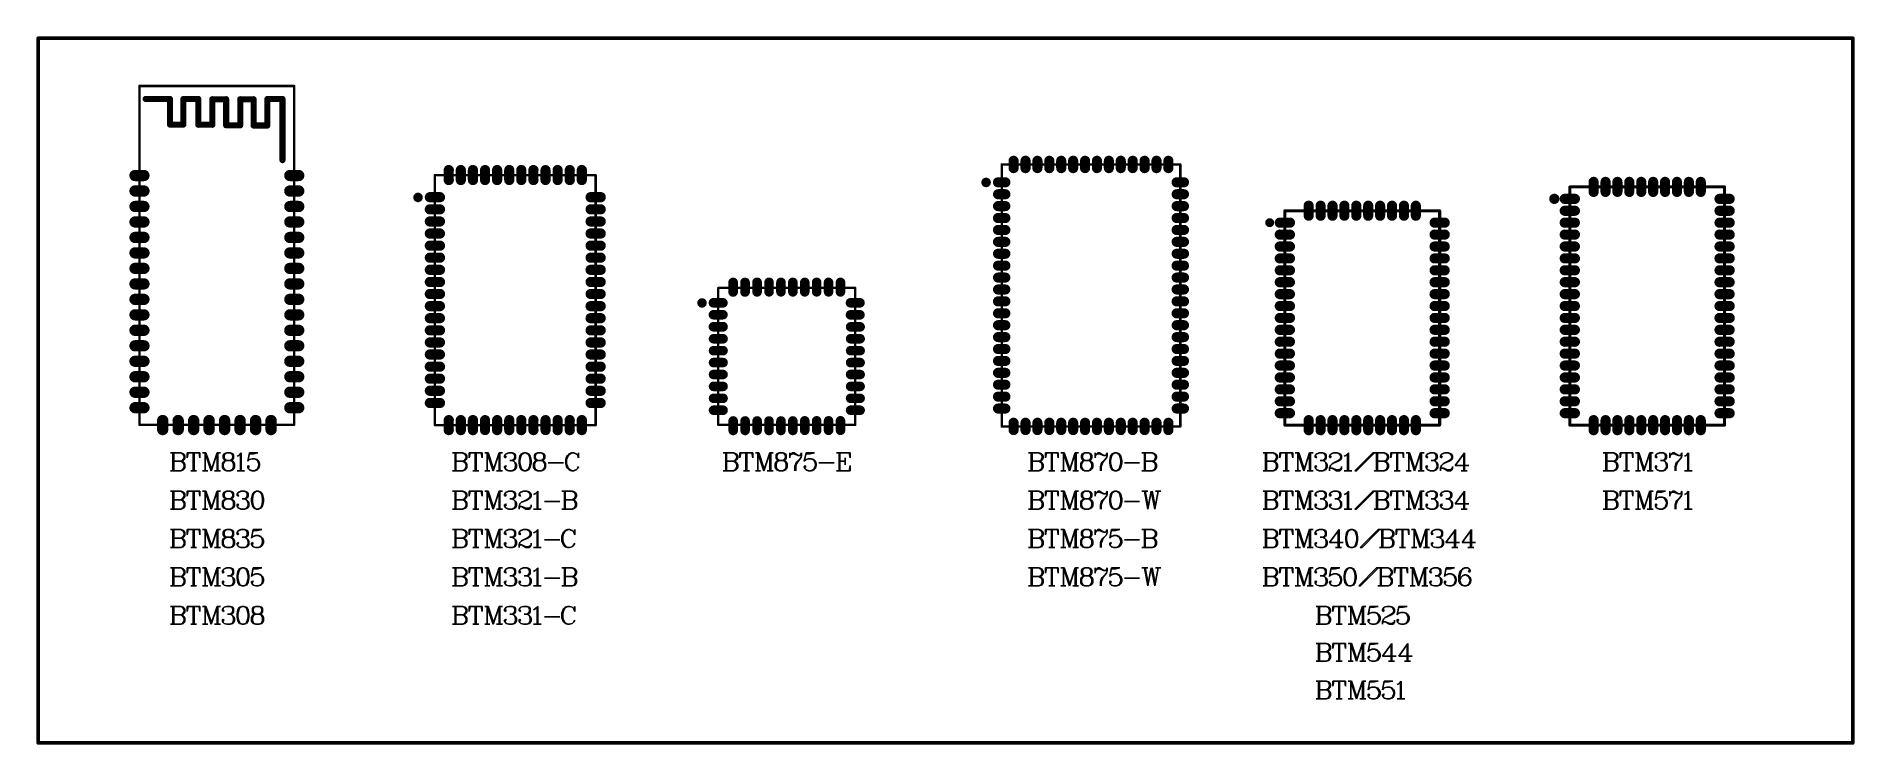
# Model space of a CAD drawing. Header units: millimetres. Extents: x 25 to 178, y 46 to 106.
import ezdxf

# ---------------------------------------------------------------- set-up
doc = ezdxf.new("R2010")
doc.units = ezdxf.units.MM
for name, color, linetype in [('KeepOutLayer', 6, 'Continuous'), ('Mechanical13', 56, 'Continuous'), ('TopLayer', 1, 'Continuous'), ('TopOverlay', 2, 'Continuous'), ('TopPaste', 8, 'Continuous'), ('TopSolder', 216, 'Continuous')]:
    doc.layers.add(name, color=color, linetype=linetype)

# ---------------------------------------------------------------- blocks, each defined once
blk = doc.blocks.new('BTM571_1')
at = {"layer": 'Mechanical13', "const_width": 0.1}
for points in [[(-6.5, 10), (-4.5, 10)], [(-6.5, -10), (-6.5, 10)], [(-4.5, 10), (6.5, 10)], [(6.5, -10), (6.5, 10)], [(-6.5, -10), (6.5, -10)]]:
    blk.add_lwpolyline(points, dxfattribs=at)
at = {"layer": 'Mechanical13', "const_width": 0.05}
for points in [[(-6.53, 10, 1), (-6.48, 10, 1)], [(-6.53, 10, 1), (-6.48, 10, 1)], [(-4.52, 10, 1), (-4.48, 10, 1)], [(-4.52, 10, 1), (-4.48, 10, 1)], [(6.48, 10, 1), (6.53, 10, 1)], [(6.48, 10, 1), (6.53, 10, 1)], [(-6.53, -10, 1), (-6.48, -10, 1)], [(-6.53, -10, 1), (-6.48, -10, 1)], [(6.48, -10, 1), (6.53, -10, 1)], [(6.48, -10, 1), (6.53, -10, 1)]]:
    blk.add_lwpolyline(points, format="xyb", close=True, dxfattribs=at)
at = {"layer": 'TopLayer', "const_width": 0.65}
for points in [[(-4.5, 10.43), (-4.5, 9.58)], [(-3.5, 10.43), (-3.5, 9.58)], [(-2.5, 10.43), (-2.5, 9.58)], [(-1.5, 10.43), (-1.5, 9.58)], [(-0.5, 10.43), (-0.5, 9.58)], [(0.5, 10.43), (0.5, 9.58)], [(1.5, 10.43), (1.5, 9.58)], [(2.5, 10.43), (2.5, 9.58)], [(3.5, 10.43), (3.5, 9.58)], [(4.5, 10.43), (4.5, 9.58)], [(-6.93, 9), (-6.08, 9)], [(6.08, 9), (6.93, 9)], [(-6.93, 8), (-6.08, 8)], [(6.08, 8), (6.93, 8)], [(-6.93, 7), (-6.08, 7)], [(-6.93, 6), (-6.08, 6)], [(6.08, 7), (6.93, 7)], [(6.08, 6), (6.93, 6)], [(-6.93, 5), (-6.08, 5)], [(6.08, 5), (6.93, 5)], [(-6.93, 4), (-6.08, 4)], [(-6.93, 3), (-6.08, 3)], [(6.08, 4), (6.93, 4)], [(6.08, 3), (6.93, 3)], [(-6.93, 2), (-6.08, 2)], [(6.08, 2), (6.93, 2)], [(-6.93, 1), (-6.08, 1)], [(-6.93, 0), (-6.08, 0)], [(6.08, 1), (6.93, 1)], [(6.08, 0), (6.93, 0)], [(-6.93, -1), (-6.08, -1)], [(6.08, -1), (6.93, -1)], [(-6.93, -2), (-6.08, -2)], [(-6.93, -3), (-6.08, -3)], [(6.08, -2), (6.93, -2)], [(6.08, -3), (6.93, -3)], [(-6.93, -4), (-6.08, -4)], [(6.08, -4), (6.93, -4)], [(-6.93, -5), (-6.08, -5)], [(-6.93, -6), (-6.08, -6)], [(6.08, -5), (6.93, -5)], [(6.08, -6), (6.93, -6)], [(-6.93, -7), (-6.08, -7)], [(6.08, -7), (6.93, -7)], [(-6.93, -8), (-6.08, -8)], [(-6.93, -9), (-6.08, -9)], [(6.08, -8), (6.93, -8)], [(6.08, -9), (6.93, -9)], [(-4.5, -9.58), (-4.5, -10.43)], [(-3.5, -9.58), (-3.5, -10.43)], [(-2.5, -9.58), (-2.5, -10.43)], [(-1.5, -9.58), (-1.5, -10.43)], [(-0.5, -9.58), (-0.5, -10.43)], [(0.5, -9.58), (0.5, -10.43)], [(1.5, -9.58), (1.5, -10.43)], [(2.5, -9.58), (2.5, -10.43)], [(3.5, -9.58), (3.5, -10.43)], [(4.5, -9.58), (4.5, -10.43)]]:
    blk.add_lwpolyline(points, dxfattribs=at)
at = {"layer": 'TopLayer', "const_width": 0.325}
for points in [[(-4.66, 10.43, 1), (-4.34, 10.43, 1)], [(-3.66, 10.43, 1), (-3.34, 10.43, 1)], [(-2.66, 10.43, 1), (-2.34, 10.43, 1)], [(-1.66, 10.43, 1), (-1.34, 10.43, 1)], [(-0.66, 10.43, 1), (-0.34, 10.43, 1)], [(0.34, 10.43, 1), (0.66, 10.43, 1)], [(1.34, 10.43, 1), (1.66, 10.43, 1)], [(2.34, 10.43, 1), (2.66, 10.43, 1)], [(3.34, 10.43, 1), (3.66, 10.43, 1)], [(4.34, 10.43, 1), (4.66, 10.43, 1)], [(-7.09, 9, 1), (-6.76, 9, 1)], [(-6.24, 9, 1), (-5.91, 9, 1)], [(-4.66, 9.58, 1), (-4.34, 9.58, 1)], [(-3.66, 9.58, 1), (-3.34, 9.58, 1)], [(-2.66, 9.58, 1), (-2.34, 9.58, 1)], [(-1.66, 9.58, 1), (-1.34, 9.58, 1)], [(-0.66, 9.58, 1), (-0.34, 9.58, 1)], [(0.34, 9.58, 1), (0.66, 9.58, 1)], [(1.34, 9.58, 1), (1.66, 9.58, 1)], [(2.34, 9.58, 1), (2.66, 9.58, 1)], [(3.34, 9.58, 1), (3.66, 9.58, 1)], [(4.34, 9.58, 1), (4.66, 9.58, 1)], [(5.91, 9, 1), (6.24, 9, 1)], [(6.76, 9, 1), (7.09, 9, 1)], [(-7.09, 8, 1), (-6.76, 8, 1)], [(-6.24, 8, 1), (-5.91, 8, 1)], [(5.91, 8, 1), (6.24, 8, 1)], [(6.76, 8, 1), (7.09, 8, 1)], [(-7.09, 7, 1), (-6.76, 7, 1)], [(-7.09, 6, 1), (-6.76, 6, 1)], [(-6.24, 7, 1), (-5.91, 7, 1)], [(-6.24, 6, 1), (-5.91, 6, 1)], [(5.91, 7, 1), (6.24, 7, 1)], [(5.91, 6, 1), (6.24, 6, 1)], [(6.76, 7, 1), (7.09, 7, 1)], [(6.76, 6, 1), (7.09, 6, 1)], [(-7.09, 5, 1), (-6.76, 5, 1)], [(-6.24, 5, 1), (-5.91, 5, 1)], [(5.91, 5, 1), (6.24, 5, 1)], [(6.76, 5, 1), (7.09, 5, 1)], [(-7.09, 4, 1), (-6.76, 4, 1)], [(-7.09, 3, 1), (-6.76, 3, 1)], [(-6.24, 4, 1), (-5.91, 4, 1)], [(-6.24, 3, 1), (-5.91, 3, 1)], [(5.91, 4, 1), (6.24, 4, 1)], [(5.91, 3, 1), (6.24, 3, 1)], [(6.76, 4, 1), (7.09, 4, 1)], [(6.76, 3, 1), (7.09, 3, 1)], [(-7.09, 2, 1), (-6.76, 2, 1)], [(-6.24, 2, 1), (-5.91, 2, 1)], [(5.91, 2, 1), (6.24, 2, 1)], [(6.76, 2, 1), (7.09, 2, 1)], [(-7.09, 1, 1), (-6.76, 1, 1)], [(-7.09, 0, 1), (-6.76, 0, 1)], [(-6.24, 1, 1), (-5.91, 1, 1)], [(-6.24, 0, 1), (-5.91, 0, 1)], [(5.91, 1, 1), (6.24, 1, 1)], [(5.91, 0, 1), (6.24, 0, 1)], [(6.76, 1, 1), (7.09, 1, 1)], [(6.76, 0, 1), (7.09, 0, 1)], [(-7.09, -1, 1), (-6.76, -1, 1)], [(-6.24, -1, 1), (-5.91, -1, 1)], [(5.91, -1, 1), (6.24, -1, 1)], [(6.76, -1, 1), (7.09, -1, 1)], [(-7.09, -2, 1), (-6.76, -2, 1)], [(-7.09, -3, 1), (-6.76, -3, 1)], [(-6.24, -2, 1), (-5.91, -2, 1)], [(-6.24, -3, 1), (-5.91, -3, 1)], [(5.91, -2, 1), (6.24, -2, 1)], [(5.91, -3, 1), (6.24, -3, 1)], [(6.76, -2, 1), (7.09, -2, 1)], [(6.76, -3, 1), (7.09, -3, 1)], [(-7.09, -4, 1), (-6.76, -4, 1)], [(-6.24, -4, 1), (-5.91, -4, 1)], [(5.91, -4, 1), (6.24, -4, 1)], [(6.76, -4, 1), (7.09, -4, 1)], [(-7.09, -5, 1), (-6.76, -5, 1)], [(-7.09, -6, 1), (-6.76, -6, 1)], [(-6.24, -5, 1), (-5.91, -5, 1)], [(-6.24, -6, 1), (-5.91, -6, 1)], [(5.91, -5, 1), (6.24, -5, 1)], [(5.91, -6, 1), (6.24, -6, 1)], [(6.76, -5, 1), (7.09, -5, 1)], [(6.76, -6, 1), (7.09, -6, 1)], [(-7.09, -7, 1), (-6.76, -7, 1)], [(-6.24, -7, 1), (-5.91, -7, 1)], [(5.91, -7, 1), (6.24, -7, 1)], [(6.76, -7, 1), (7.09, -7, 1)], [(-7.09, -8, 1), (-6.76, -8, 1)], [(-7.09, -9, 1), (-6.76, -9, 1)], [(-6.24, -8, 1), (-5.91, -8, 1)], [(-6.24, -9, 1), (-5.91, -9, 1)], [(5.91, -8, 1), (6.24, -8, 1)], [(5.91, -9, 1), (6.24, -9, 1)], [(6.76, -8, 1), (7.09, -8, 1)], [(6.76, -9, 1), (7.09, -9, 1)], [(-4.66, -9.58, 1), (-4.34, -9.58, 1)], [(-4.66, -10.43, 1), (-4.34, -10.43, 1)], [(-3.66, -9.58, 1), (-3.34, -9.58, 1)], [(-3.66, -10.43, 1), (-3.34, -10.43, 1)], [(-2.66, -9.58, 1), (-2.34, -9.58, 1)], [(-2.66, -10.43, 1), (-2.34, -10.43, 1)], [(-1.66, -9.58, 1), (-1.34, -9.58, 1)], [(-1.66, -10.43, 1), (-1.34, -10.43, 1)], [(-0.66, -9.58, 1), (-0.34, -9.58, 1)], [(-0.66, -10.43, 1), (-0.34, -10.43, 1)], [(0.34, -9.58, 1), (0.66, -9.58, 1)], [(0.34, -10.43, 1), (0.66, -10.43, 1)], [(1.34, -9.58, 1), (1.66, -9.58, 1)], [(1.34, -10.43, 1), (1.66, -10.43, 1)], [(2.34, -9.58, 1), (2.66, -9.58, 1)], [(2.34, -10.43, 1), (2.66, -10.43, 1)], [(3.34, -9.58, 1), (3.66, -9.58, 1)], [(3.34, -10.43, 1), (3.66, -10.43, 1)], [(4.34, -9.58, 1), (4.66, -9.58, 1)], [(4.34, -10.43, 1), (4.66, -10.43, 1)]]:
    blk.add_lwpolyline(points, format="xyb", close=True, dxfattribs=at)
at = {"layer": 'TopOverlay'}
for points, const_width in [([(-7.62, 9, 1), (-7.98, 9, 1)], 0.5), ([(-8.1, 9, 1), (-7.85, 9, 1)], 0.25), ([(-7.74, 9, 1), (-7.49, 9, 1)], 0.25), ([(-6.56, 10, 1), (-6.44, 10, 1)], 0.127), ([(-6.56, 10, 1), (-6.44, 10, 1)], 0.127), ([(6.44, 10, 1), (6.56, 10, 1)], 0.127), ([(6.44, 10, 1), (6.56, 10, 1)], 0.127), ([(-6.56, -10, 1), (-6.44, -10, 1)], 0.127), ([(-6.56, -10, 1), (-6.44, -10, 1)], 0.127), ([(-4.56, -10, 1), (-4.44, -10, 1)], 0.127), ([(-4.56, -10, 1), (-4.44, -10, 1)], 0.127), ([(6.44, -10, 1), (6.56, -10, 1)], 0.127), ([(6.44, -10, 1), (6.56, -10, 1)], 0.127)]:
    blk.add_lwpolyline(points, format="xyb", close=True, dxfattribs=dict(at, const_width=const_width))
at = {"layer": 'TopOverlay', "const_width": 0.254}
for points in [[(-6.5, 10), (6.5, 10)], [(-6.5, -10), (-6.5, 10)], [(6.5, -10), (6.5, 10)], [(-6.5, -10), (-4.5, -10)], [(-4.5, -10), (6.5, -10)]]:
    blk.add_lwpolyline(points, dxfattribs=at)
at = {"layer": 'TopPaste', "const_width": 0.65}
for points in [[(-4.5, 10.43), (-4.5, 9.58)], [(-3.5, 10.43), (-3.5, 9.58)], [(-2.5, 10.43), (-2.5, 9.58)], [(-1.5, 10.43), (-1.5, 9.58)], [(-0.5, 10.43), (-0.5, 9.58)], [(0.5, 10.43), (0.5, 9.58)], [(1.5, 10.43), (1.5, 9.58)], [(2.5, 10.43), (2.5, 9.58)], [(3.5, 10.43), (3.5, 9.58)], [(4.5, 10.43), (4.5, 9.58)], [(-6.93, 9), (-6.08, 9)], [(6.08, 9), (6.93, 9)], [(-6.93, 8), (-6.08, 8)], [(6.08, 8), (6.93, 8)], [(-6.93, 7), (-6.08, 7)], [(-6.93, 6), (-6.08, 6)], [(6.08, 7), (6.93, 7)], [(6.08, 6), (6.93, 6)], [(-6.93, 5), (-6.08, 5)], [(6.08, 5), (6.93, 5)], [(-6.93, 4), (-6.08, 4)], [(-6.93, 3), (-6.08, 3)], [(6.08, 4), (6.93, 4)], [(6.08, 3), (6.93, 3)], [(-6.93, 2), (-6.08, 2)], [(6.08, 2), (6.93, 2)], [(-6.93, 1), (-6.08, 1)], [(-6.93, 0), (-6.08, 0)], [(6.08, 1), (6.93, 1)], [(6.08, 0), (6.93, 0)], [(-6.93, -1), (-6.08, -1)], [(6.08, -1), (6.93, -1)], [(-6.93, -2), (-6.08, -2)], [(-6.93, -3), (-6.08, -3)], [(6.08, -2), (6.93, -2)], [(6.08, -3), (6.93, -3)], [(-6.93, -4), (-6.08, -4)], [(6.08, -4), (6.93, -4)], [(-6.93, -5), (-6.08, -5)], [(-6.93, -6), (-6.08, -6)], [(6.08, -5), (6.93, -5)], [(6.08, -6), (6.93, -6)], [(-6.93, -7), (-6.08, -7)], [(6.08, -7), (6.93, -7)], [(-6.93, -8), (-6.08, -8)], [(-6.93, -9), (-6.08, -9)], [(6.08, -8), (6.93, -8)], [(6.08, -9), (6.93, -9)], [(-4.5, -9.58), (-4.5, -10.43)], [(-3.5, -9.58), (-3.5, -10.43)], [(-2.5, -9.58), (-2.5, -10.43)], [(-1.5, -9.58), (-1.5, -10.43)], [(-0.5, -9.58), (-0.5, -10.43)], [(0.5, -9.58), (0.5, -10.43)], [(1.5, -9.58), (1.5, -10.43)], [(2.5, -9.58), (2.5, -10.43)], [(3.5, -9.58), (3.5, -10.43)], [(4.5, -9.58), (4.5, -10.43)]]:
    blk.add_lwpolyline(points, dxfattribs=at)
at = {"layer": 'TopPaste', "const_width": 0.325}
for points in [[(-4.66, 10.43, 1), (-4.34, 10.43, 1)], [(-3.66, 10.43, 1), (-3.34, 10.43, 1)], [(-2.66, 10.43, 1), (-2.34, 10.43, 1)], [(-1.66, 10.43, 1), (-1.34, 10.43, 1)], [(-0.66, 10.43, 1), (-0.34, 10.43, 1)], [(0.34, 10.43, 1), (0.66, 10.43, 1)], [(1.34, 10.43, 1), (1.66, 10.43, 1)], [(2.34, 10.43, 1), (2.66, 10.43, 1)], [(3.34, 10.43, 1), (3.66, 10.43, 1)], [(4.34, 10.43, 1), (4.66, 10.43, 1)], [(-7.09, 9, 1), (-6.76, 9, 1)], [(-6.24, 9, 1), (-5.91, 9, 1)], [(-4.66, 9.58, 1), (-4.34, 9.58, 1)], [(-3.66, 9.58, 1), (-3.34, 9.58, 1)], [(-2.66, 9.58, 1), (-2.34, 9.58, 1)], [(-1.66, 9.58, 1), (-1.34, 9.58, 1)], [(-0.66, 9.58, 1), (-0.34, 9.58, 1)], [(0.34, 9.58, 1), (0.66, 9.58, 1)], [(1.34, 9.58, 1), (1.66, 9.58, 1)], [(2.34, 9.58, 1), (2.66, 9.58, 1)], [(3.34, 9.58, 1), (3.66, 9.58, 1)], [(4.34, 9.58, 1), (4.66, 9.58, 1)], [(5.91, 9, 1), (6.24, 9, 1)], [(6.76, 9, 1), (7.09, 9, 1)], [(-7.09, 8, 1), (-6.76, 8, 1)], [(-6.24, 8, 1), (-5.91, 8, 1)], [(5.91, 8, 1), (6.24, 8, 1)], [(6.76, 8, 1), (7.09, 8, 1)], [(-7.09, 7, 1), (-6.76, 7, 1)], [(-7.09, 6, 1), (-6.76, 6, 1)], [(-6.24, 7, 1), (-5.91, 7, 1)], [(-6.24, 6, 1), (-5.91, 6, 1)], [(5.91, 7, 1), (6.24, 7, 1)], [(5.91, 6, 1), (6.24, 6, 1)], [(6.76, 7, 1), (7.09, 7, 1)], [(6.76, 6, 1), (7.09, 6, 1)], [(-7.09, 5, 1), (-6.76, 5, 1)], [(-6.24, 5, 1), (-5.91, 5, 1)], [(5.91, 5, 1), (6.24, 5, 1)], [(6.76, 5, 1), (7.09, 5, 1)], [(-7.09, 4, 1), (-6.76, 4, 1)], [(-7.09, 3, 1), (-6.76, 3, 1)], [(-6.24, 4, 1), (-5.91, 4, 1)], [(-6.24, 3, 1), (-5.91, 3, 1)], [(5.91, 4, 1), (6.24, 4, 1)], [(5.91, 3, 1), (6.24, 3, 1)], [(6.76, 4, 1), (7.09, 4, 1)], [(6.76, 3, 1), (7.09, 3, 1)], [(-7.09, 2, 1), (-6.76, 2, 1)], [(-6.24, 2, 1), (-5.91, 2, 1)], [(5.91, 2, 1), (6.24, 2, 1)], [(6.76, 2, 1), (7.09, 2, 1)], [(-7.09, 1, 1), (-6.76, 1, 1)], [(-7.09, 0, 1), (-6.76, 0, 1)], [(-6.24, 1, 1), (-5.91, 1, 1)], [(-6.24, 0, 1), (-5.91, 0, 1)], [(5.91, 1, 1), (6.24, 1, 1)], [(5.91, 0, 1), (6.24, 0, 1)], [(6.76, 1, 1), (7.09, 1, 1)], [(6.76, 0, 1), (7.09, 0, 1)], [(-7.09, -1, 1), (-6.76, -1, 1)], [(-6.24, -1, 1), (-5.91, -1, 1)], [(5.91, -1, 1), (6.24, -1, 1)], [(6.76, -1, 1), (7.09, -1, 1)], [(-7.09, -2, 1), (-6.76, -2, 1)], [(-7.09, -3, 1), (-6.76, -3, 1)], [(-6.24, -2, 1), (-5.91, -2, 1)], [(-6.24, -3, 1), (-5.91, -3, 1)], [(5.91, -2, 1), (6.24, -2, 1)], [(5.91, -3, 1), (6.24, -3, 1)], [(6.76, -2, 1), (7.09, -2, 1)], [(6.76, -3, 1), (7.09, -3, 1)], [(-7.09, -4, 1), (-6.76, -4, 1)], [(-6.24, -4, 1), (-5.91, -4, 1)], [(5.91, -4, 1), (6.24, -4, 1)], [(6.76, -4, 1), (7.09, -4, 1)], [(-7.09, -5, 1), (-6.76, -5, 1)], [(-7.09, -6, 1), (-6.76, -6, 1)], [(-6.24, -5, 1), (-5.91, -5, 1)], [(-6.24, -6, 1), (-5.91, -6, 1)], [(5.91, -5, 1), (6.24, -5, 1)], [(5.91, -6, 1), (6.24, -6, 1)], [(6.76, -5, 1), (7.09, -5, 1)], [(6.76, -6, 1), (7.09, -6, 1)], [(-7.09, -7, 1), (-6.76, -7, 1)], [(-6.24, -7, 1), (-5.91, -7, 1)], [(5.91, -7, 1), (6.24, -7, 1)], [(6.76, -7, 1), (7.09, -7, 1)], [(-7.09, -8, 1), (-6.76, -8, 1)], [(-7.09, -9, 1), (-6.76, -9, 1)], [(-6.24, -8, 1), (-5.91, -8, 1)], [(-6.24, -9, 1), (-5.91, -9, 1)], [(5.91, -8, 1), (6.24, -8, 1)], [(5.91, -9, 1), (6.24, -9, 1)], [(6.76, -8, 1), (7.09, -8, 1)], [(6.76, -9, 1), (7.09, -9, 1)], [(-4.66, -9.58, 1), (-4.34, -9.58, 1)], [(-4.66, -10.43, 1), (-4.34, -10.43, 1)], [(-3.66, -9.58, 1), (-3.34, -9.58, 1)], [(-3.66, -10.43, 1), (-3.34, -10.43, 1)], [(-2.66, -9.58, 1), (-2.34, -9.58, 1)], [(-2.66, -10.43, 1), (-2.34, -10.43, 1)], [(-1.66, -9.58, 1), (-1.34, -9.58, 1)], [(-1.66, -10.43, 1), (-1.34, -10.43, 1)], [(-0.66, -9.58, 1), (-0.34, -9.58, 1)], [(-0.66, -10.43, 1), (-0.34, -10.43, 1)], [(0.34, -9.58, 1), (0.66, -9.58, 1)], [(0.34, -10.43, 1), (0.66, -10.43, 1)], [(1.34, -9.58, 1), (1.66, -9.58, 1)], [(1.34, -10.43, 1), (1.66, -10.43, 1)], [(2.34, -9.58, 1), (2.66, -9.58, 1)], [(2.34, -10.43, 1), (2.66, -10.43, 1)], [(3.34, -9.58, 1), (3.66, -9.58, 1)], [(3.34, -10.43, 1), (3.66, -10.43, 1)], [(4.34, -9.58, 1), (4.66, -9.58, 1)], [(4.34, -10.43, 1), (4.66, -10.43, 1)]]:
    blk.add_lwpolyline(points, format="xyb", close=True, dxfattribs=at)
at = {"layer": 'TopSolder', "const_width": 0.853}
for points in [[(-4.5, 10.43), (-4.5, 9.58)], [(-3.5, 10.43), (-3.5, 9.58)], [(-2.5, 10.43), (-2.5, 9.58)], [(-1.5, 10.43), (-1.5, 9.58)], [(-0.5, 10.43), (-0.5, 9.58)], [(0.5, 10.43), (0.5, 9.58)], [(1.5, 10.43), (1.5, 9.58)], [(2.5, 10.43), (2.5, 9.58)], [(3.5, 10.43), (3.5, 9.58)], [(4.5, 10.43), (4.5, 9.58)], [(-6.93, 9), (-6.08, 9)], [(6.08, 9), (6.93, 9)], [(-6.93, 8), (-6.08, 8)], [(6.08, 8), (6.93, 8)], [(-6.93, 7), (-6.08, 7)], [(-6.93, 6), (-6.08, 6)], [(6.08, 7), (6.93, 7)], [(6.08, 6), (6.93, 6)], [(-6.93, 5), (-6.08, 5)], [(6.08, 5), (6.93, 5)], [(-6.93, 4), (-6.08, 4)], [(-6.93, 3), (-6.08, 3)], [(6.08, 4), (6.93, 4)], [(6.08, 3), (6.93, 3)], [(-6.93, 2), (-6.08, 2)], [(6.08, 2), (6.93, 2)], [(-6.93, 1), (-6.08, 1)], [(-6.93, 0), (-6.08, 0)], [(6.08, 1), (6.93, 1)], [(6.08, 0), (6.93, 0)], [(-6.93, -1), (-6.08, -1)], [(6.08, -1), (6.93, -1)], [(-6.93, -2), (-6.08, -2)], [(-6.93, -3), (-6.08, -3)], [(6.08, -2), (6.93, -2)], [(6.08, -3), (6.93, -3)], [(-6.93, -4), (-6.08, -4)], [(-6.93, -5), (-6.08, -5)], [(6.08, -4), (6.93, -4)], [(6.08, -5), (6.93, -5)], [(-6.93, -6), (-6.08, -6)], [(6.08, -6), (6.93, -6)], [(-6.93, -7), (-6.08, -7)], [(-6.93, -8), (-6.08, -8)], [(6.08, -7), (6.93, -7)], [(6.08, -8), (6.93, -8)], [(-6.93, -9), (-6.08, -9)], [(-4.5, -9.58), (-4.5, -10.43)], [(-3.5, -9.58), (-3.5, -10.43)], [(-2.5, -9.58), (-2.5, -10.43)], [(-1.5, -9.58), (-1.5, -10.43)], [(-0.5, -9.58), (-0.5, -10.43)], [(0.5, -9.58), (0.5, -10.43)], [(1.5, -9.58), (1.5, -10.43)], [(2.5, -9.58), (2.5, -10.43)], [(3.5, -9.58), (3.5, -10.43)], [(4.5, -9.58), (4.5, -10.43)], [(6.08, -9), (6.93, -9)]]:
    blk.add_lwpolyline(points, dxfattribs=at)
at = {"layer": 'TopSolder', "const_width": 0.427}
for points in [[(-4.71, 10.43, 1), (-4.29, 10.43, 1)], [(-3.71, 10.43, 1), (-3.29, 10.43, 1)], [(-2.71, 10.43, 1), (-2.29, 10.43, 1)], [(-1.71, 10.43, 1), (-1.29, 10.43, 1)], [(-0.71, 10.43, 1), (-0.29, 10.43, 1)], [(0.29, 10.43, 1), (0.71, 10.43, 1)], [(1.29, 10.43, 1), (1.71, 10.43, 1)], [(2.29, 10.43, 1), (2.71, 10.43, 1)], [(3.29, 10.43, 1), (3.71, 10.43, 1)], [(4.29, 10.43, 1), (4.71, 10.43, 1)], [(-7.14, 9, 1), (-6.71, 9, 1)], [(-6.29, 9, 1), (-5.86, 9, 1)], [(-4.71, 9.58, 1), (-4.29, 9.58, 1)], [(-3.71, 9.58, 1), (-3.29, 9.58, 1)], [(-2.71, 9.58, 1), (-2.29, 9.58, 1)], [(-1.71, 9.58, 1), (-1.29, 9.58, 1)], [(-0.71, 9.58, 1), (-0.29, 9.58, 1)], [(0.29, 9.58, 1), (0.71, 9.58, 1)], [(1.29, 9.58, 1), (1.71, 9.58, 1)], [(2.29, 9.58, 1), (2.71, 9.58, 1)], [(3.29, 9.58, 1), (3.71, 9.58, 1)], [(4.29, 9.58, 1), (4.71, 9.58, 1)], [(5.86, 9, 1), (6.29, 9, 1)], [(6.71, 9, 1), (7.14, 9, 1)], [(-7.14, 8, 1), (-6.71, 8, 1)], [(-6.29, 8, 1), (-5.86, 8, 1)], [(5.86, 8, 1), (6.29, 8, 1)], [(6.71, 8, 1), (7.14, 8, 1)], [(-7.14, 7, 1), (-6.71, 7, 1)], [(-7.14, 6, 1), (-6.71, 6, 1)], [(-6.29, 7, 1), (-5.86, 7, 1)], [(-6.29, 6, 1), (-5.86, 6, 1)], [(5.86, 7, 1), (6.29, 7, 1)], [(5.86, 6, 1), (6.29, 6, 1)], [(6.71, 7, 1), (7.14, 7, 1)], [(6.71, 6, 1), (7.14, 6, 1)], [(-7.14, 5, 1), (-6.71, 5, 1)], [(-6.29, 5, 1), (-5.86, 5, 1)], [(5.86, 5, 1), (6.29, 5, 1)], [(6.71, 5, 1), (7.14, 5, 1)], [(-7.14, 4, 1), (-6.71, 4, 1)], [(-7.14, 3, 1), (-6.71, 3, 1)], [(-6.29, 4, 1), (-5.86, 4, 1)], [(-6.29, 3, 1), (-5.86, 3, 1)], [(5.86, 4, 1), (6.29, 4, 1)], [(5.86, 3, 1), (6.29, 3, 1)], [(6.71, 4, 1), (7.14, 4, 1)], [(6.71, 3, 1), (7.14, 3, 1)], [(-7.14, 2, 1), (-6.71, 2, 1)], [(-6.29, 2, 1), (-5.86, 2, 1)], [(5.86, 2, 1), (6.29, 2, 1)], [(6.71, 2, 1), (7.14, 2, 1)], [(-7.14, 1, 1), (-6.71, 1, 1)], [(-7.14, 0, 1), (-6.71, 0, 1)], [(-6.29, 1, 1), (-5.86, 1, 1)], [(-6.29, 0, 1), (-5.86, 0, 1)], [(5.86, 1, 1), (6.29, 1, 1)], [(5.86, 0, 1), (6.29, 0, 1)], [(6.71, 1, 1), (7.14, 1, 1)], [(6.71, 0, 1), (7.14, 0, 1)], [(-7.14, -1, 1), (-6.71, -1, 1)], [(-6.29, -1, 1), (-5.86, -1, 1)], [(5.86, -1, 1), (6.29, -1, 1)], [(6.71, -1, 1), (7.14, -1, 1)], [(-7.14, -2, 1), (-6.71, -2, 1)], [(-7.14, -3, 1), (-6.71, -3, 1)], [(-6.29, -2, 1), (-5.86, -2, 1)], [(-6.29, -3, 1), (-5.86, -3, 1)], [(5.86, -2, 1), (6.29, -2, 1)], [(5.86, -3, 1), (6.29, -3, 1)], [(6.71, -2, 1), (7.14, -2, 1)], [(6.71, -3, 1), (7.14, -3, 1)], [(-7.14, -4, 1), (-6.71, -4, 1)], [(-7.14, -5, 1), (-6.71, -5, 1)], [(-6.29, -4, 1), (-5.86, -4, 1)], [(-6.29, -5, 1), (-5.86, -5, 1)], [(5.86, -4, 1), (6.29, -4, 1)], [(5.86, -5, 1), (6.29, -5, 1)], [(6.71, -4, 1), (7.14, -4, 1)], [(6.71, -5, 1), (7.14, -5, 1)], [(-7.14, -6, 1), (-6.71, -6, 1)], [(-6.29, -6, 1), (-5.86, -6, 1)], [(5.86, -6, 1), (6.29, -6, 1)], [(6.71, -6, 1), (7.14, -6, 1)], [(-7.14, -7, 1), (-6.71, -7, 1)], [(-7.14, -8, 1), (-6.71, -8, 1)], [(-6.29, -7, 1), (-5.86, -7, 1)], [(-6.29, -8, 1), (-5.86, -8, 1)], [(5.86, -7, 1), (6.29, -7, 1)], [(5.86, -8, 1), (6.29, -8, 1)], [(6.71, -7, 1), (7.14, -7, 1)], [(6.71, -8, 1), (7.14, -8, 1)], [(-7.14, -9, 1), (-6.71, -9, 1)], [(-6.29, -9, 1), (-5.86, -9, 1)], [(-4.71, -9.58, 1), (-4.29, -9.58, 1)], [(-3.71, -9.58, 1), (-3.29, -9.58, 1)], [(-2.71, -9.58, 1), (-2.29, -9.58, 1)], [(-1.71, -9.58, 1), (-1.29, -9.58, 1)], [(-0.71, -9.58, 1), (-0.29, -9.58, 1)], [(0.29, -9.58, 1), (0.71, -9.58, 1)], [(1.29, -9.58, 1), (1.71, -9.58, 1)], [(2.29, -9.58, 1), (2.71, -9.58, 1)], [(3.29, -9.58, 1), (3.71, -9.58, 1)], [(4.29, -9.58, 1), (4.71, -9.58, 1)], [(5.86, -9, 1), (6.29, -9, 1)], [(6.71, -9, 1), (7.14, -9, 1)], [(-4.71, -10.43, 1), (-4.29, -10.43, 1)], [(-3.71, -10.43, 1), (-3.29, -10.43, 1)], [(-2.71, -10.43, 1), (-2.29, -10.43, 1)], [(-1.71, -10.43, 1), (-1.29, -10.43, 1)], [(-0.71, -10.43, 1), (-0.29, -10.43, 1)], [(0.29, -10.43, 1), (0.71, -10.43, 1)], [(1.29, -10.43, 1), (1.71, -10.43, 1)], [(2.29, -10.43, 1), (2.71, -10.43, 1)], [(3.29, -10.43, 1), (3.71, -10.43, 1)], [(4.29, -10.43, 1), (4.71, -10.43, 1)]]:
    blk.add_lwpolyline(points, format="xyb", close=True, dxfattribs=at)
blk = doc.blocks.new('BTM05F_2')
at = {"layer": 'Mechanical13', "const_width": 0.1}
for points in [[(-6.51, 18), (6.49, 18)], [(-6.51, -10.45), (-6.51, 18)], [(6.49, -10.45), (6.49, 18)], [(-6.51, -10.45), (6.49, -10.45)]]:
    blk.add_lwpolyline(points, dxfattribs=at)
at = {"layer": 'Mechanical13', "const_width": 0.05}
for points in [[(-6.54, 18, 1), (-6.49, 18, 1)], [(-6.54, 18, 1), (-6.49, 18, 1)], [(6.46, 18, 1), (6.51, 18, 1)], [(6.46, 18, 1), (6.51, 18, 1)], [(-6.54, -10.45, 1), (-6.49, -10.45, 1)], [(-6.54, -10.45, 1), (-6.49, -10.45, 1)], [(6.46, -10.45, 1), (6.51, -10.45, 1)], [(6.46, -10.45, 1), (6.51, -10.45, 1)]]:
    blk.add_lwpolyline(points, format="xyb", close=True, dxfattribs=at)
at = {"layer": 'TopLayer', "const_width": 0.75}
for points in [[(-6.13, 10.48), (-6.87, 10.48)], [(6.87, 10.48), (6.13, 10.48)], [(-6.13, 9.18), (-6.87, 9.18)], [(6.87, 9.18), (6.13, 9.18)], [(-6.13, 7.88), (-6.87, 7.88)], [(6.87, 7.88), (6.13, 7.88)], [(-6.13, 6.58), (-6.87, 6.58)], [(6.87, 6.58), (6.13, 6.58)], [(-6.13, 5.28), (-6.87, 5.28)], [(6.87, 5.28), (6.13, 5.28)], [(-6.13, 3.98), (-6.87, 3.98)], [(6.87, 3.98), (6.13, 3.98)], [(-6.13, 2.68), (-6.87, 2.68)], [(-6.13, 1.38), (-6.87, 1.38)], [(6.87, 2.68), (6.13, 2.68)], [(6.87, 1.38), (6.13, 1.38)], [(-6.13, 0.08), (-6.87, 0.08)], [(6.87, 0.08), (6.13, 0.08)], [(-6.13, -1.22), (-6.87, -1.22)], [(6.87, -1.22), (6.13, -1.22)], [(-6.13, -2.52), (-6.87, -2.52)], [(6.87, -2.52), (6.13, -2.52)], [(-6.13, -3.82), (-6.87, -3.82)], [(6.87, -3.82), (6.13, -3.82)], [(-6.13, -5.12), (-6.87, -5.12)], [(-6.13, -6.42), (-6.87, -6.42)], [(6.87, -5.12), (6.13, -5.12)], [(6.87, -6.42), (6.13, -6.42)], [(-6.13, -7.72), (-6.87, -7.72)], [(6.87, -7.72), (6.13, -7.72)], [(-6.13, -9.02), (-6.87, -9.02)], [(6.87, -9.02), (6.13, -9.02)], [(-4.55, -10.1), (-4.55, -10.85)], [(-3.25, -10.1), (-3.25, -10.85)], [(-1.95, -10.1), (-1.95, -10.85)], [(-0.65, -10.1), (-0.65, -10.85)], [(0.65, -10.1), (0.65, -10.85)], [(1.95, -10.1), (1.95, -10.85)], [(3.25, -10.1), (3.25, -10.85)], [(4.55, -10.1), (4.55, -10.85)]]:
    blk.add_lwpolyline(points, dxfattribs=at)
at = {"layer": 'TopLayer', "const_width": 0.375}
for points in [[(-7.06, 10.48, 1), (-6.69, 10.48, 1)], [(-6.31, 10.48, 1), (-5.94, 10.48, 1)], [(5.94, 10.48, 1), (6.31, 10.48, 1)], [(6.69, 10.48, 1), (7.06, 10.48, 1)], [(-7.06, 9.18, 1), (-6.69, 9.18, 1)], [(-6.31, 9.18, 1), (-5.94, 9.18, 1)], [(5.94, 9.18, 1), (6.31, 9.18, 1)], [(6.69, 9.18, 1), (7.06, 9.18, 1)], [(-7.06, 7.88, 1), (-6.69, 7.88, 1)], [(-6.31, 7.88, 1), (-5.94, 7.88, 1)], [(5.94, 7.88, 1), (6.31, 7.88, 1)], [(6.69, 7.88, 1), (7.06, 7.88, 1)], [(-7.06, 6.58, 1), (-6.69, 6.58, 1)], [(-6.31, 6.58, 1), (-5.94, 6.58, 1)], [(5.94, 6.58, 1), (6.31, 6.58, 1)], [(6.69, 6.58, 1), (7.06, 6.58, 1)], [(-7.06, 5.28, 1), (-6.69, 5.28, 1)], [(-6.31, 5.28, 1), (-5.94, 5.28, 1)], [(5.94, 5.28, 1), (6.31, 5.28, 1)], [(6.69, 5.28, 1), (7.06, 5.28, 1)], [(-7.06, 3.98, 1), (-6.69, 3.98, 1)], [(-6.31, 3.98, 1), (-5.94, 3.98, 1)], [(5.94, 3.98, 1), (6.31, 3.98, 1)], [(6.69, 3.98, 1), (7.06, 3.98, 1)], [(-7.06, 2.68, 1), (-6.69, 2.68, 1)], [(-7.06, 1.38, 1), (-6.69, 1.38, 1)], [(-6.31, 2.68, 1), (-5.94, 2.68, 1)], [(-6.31, 1.38, 1), (-5.94, 1.38, 1)], [(5.94, 2.68, 1), (6.31, 2.68, 1)], [(5.94, 1.38, 1), (6.31, 1.38, 1)], [(6.69, 2.68, 1), (7.06, 2.68, 1)], [(6.69, 1.38, 1), (7.06, 1.38, 1)], [(-7.06, 0.08, 1), (-6.69, 0.08, 1)], [(-6.31, 0.08, 1), (-5.94, 0.08, 1)], [(5.94, 0.08, 1), (6.31, 0.08, 1)], [(6.69, 0.08, 1), (7.06, 0.08, 1)], [(-7.06, -1.22, 1), (-6.69, -1.22, 1)], [(-6.31, -1.22, 1), (-5.94, -1.22, 1)], [(5.94, -1.22, 1), (6.31, -1.22, 1)], [(6.69, -1.22, 1), (7.06, -1.22, 1)], [(-7.06, -2.52, 1), (-6.69, -2.52, 1)], [(-6.31, -2.52, 1), (-5.94, -2.52, 1)], [(5.94, -2.52, 1), (6.31, -2.52, 1)], [(6.69, -2.52, 1), (7.06, -2.52, 1)], [(-7.06, -3.82, 1), (-6.69, -3.82, 1)], [(-6.31, -3.82, 1), (-5.94, -3.82, 1)], [(5.94, -3.82, 1), (6.31, -3.82, 1)], [(6.69, -3.82, 1), (7.06, -3.82, 1)], [(-7.06, -5.12, 1), (-6.69, -5.12, 1)], [(-7.06, -6.42, 1), (-6.69, -6.42, 1)], [(-6.31, -5.12, 1), (-5.94, -5.12, 1)], [(-6.31, -6.42, 1), (-5.94, -6.42, 1)], [(5.94, -5.12, 1), (6.31, -5.12, 1)], [(5.94, -6.42, 1), (6.31, -6.42, 1)], [(6.69, -5.12, 1), (7.06, -5.12, 1)], [(6.69, -6.42, 1), (7.06, -6.42, 1)], [(-7.06, -7.72, 1), (-6.69, -7.72, 1)], [(-6.31, -7.72, 1), (-5.94, -7.72, 1)], [(5.94, -7.72, 1), (6.31, -7.72, 1)], [(6.69, -7.72, 1), (7.06, -7.72, 1)], [(-7.06, -9.02, 1), (-6.69, -9.02, 1)], [(-6.31, -9.02, 1), (-5.94, -9.02, 1)], [(5.94, -9.02, 1), (6.31, -9.02, 1)], [(6.69, -9.02, 1), (7.06, -9.02, 1)], [(-4.74, -10.1, 1), (-4.36, -10.1, 1)], [(-4.74, -10.85, 1), (-4.36, -10.85, 1)], [(-3.44, -10.1, 1), (-3.06, -10.1, 1)], [(-3.44, -10.85, 1), (-3.06, -10.85, 1)], [(-2.14, -10.1, 1), (-1.76, -10.1, 1)], [(-2.14, -10.85, 1), (-1.76, -10.85, 1)], [(-0.84, -10.1, 1), (-0.46, -10.1, 1)], [(-0.84, -10.85, 1), (-0.46, -10.85, 1)], [(0.46, -10.1, 1), (0.84, -10.1, 1)], [(0.46, -10.85, 1), (0.84, -10.85, 1)], [(1.76, -10.1, 1), (2.14, -10.1, 1)], [(1.76, -10.85, 1), (2.14, -10.85, 1)], [(3.06, -10.1, 1), (3.44, -10.1, 1)], [(3.06, -10.85, 1), (3.44, -10.85, 1)], [(4.36, -10.1, 1), (4.74, -10.1, 1)], [(4.36, -10.85, 1), (4.74, -10.85, 1)]]:
    blk.add_lwpolyline(points, format="xyb", close=True, dxfattribs=at)
at = {"layer": 'TopOverlay'}
for points, const_width in [([(-6.51, 18), (6.49, 18)], 0.2), ([(-6.51, -10.45), (-6.51, 18)], 0.2), ([(-5.98, 16.91), (-3.94, 16.91)], 0.508), ([(-3.94, 14.76), (-3.94, 16.91)], 0.508), ([(-2.81, 16.91), (-1.56, 16.91)], 0.508), ([(-2.81, 14.76), (-2.81, 16.91)], 0.508), ([(-1.56, 14.74), (-1.56, 16.91)], 0.508), ([(-0.38, 16.89), (0.78, 16.89)], 0.508), ([(-0.38, 14.74), (-0.38, 16.89)], 0.508), ([(0.78, 14.7), (0.78, 16.89)], 0.508), ([(1.96, 16.89), (3.08, 16.89)], 0.508), ([(1.96, 14.7), (1.96, 16.89)], 0.508), ([(3.08, 14.68), (3.08, 16.89)], 0.508), ([(4.24, 16.91), (5.51, 16.91)], 0.508), ([(4.24, 14.68), (4.24, 16.91)], 0.508), ([(5.51, 11.77), (5.51, 16.91)], 0.508), ([(6.49, -10.45), (6.49, 18)], 0.2), ([(-3.94, 14.76), (-2.81, 14.76)], 0.508), ([(-1.56, 14.74), (-0.38, 14.74)], 0.508), ([(0.78, 14.7), (1.96, 14.7)], 0.508), ([(3.08, 14.68), (4.24, 14.68)], 0.508), ([(-6.51, -10.45), (6.49, -10.45)], 0.2)]:
    blk.add_lwpolyline(points, dxfattribs=dict(at, const_width=const_width))
for points, const_width in [([(-6.56, 18, 1), (-6.46, 18, 1)], 0.1), ([(-6.56, 18, 1), (-6.46, 18, 1)], 0.1), ([(-6.11, 16.91, 1), (-5.85, 16.91, 1)], 0.254), ([(-4.07, 16.91, 1), (-3.81, 16.91, 1)], 0.254), ([(-4.07, 16.91, 1), (-3.81, 16.91, 1)], 0.254), ([(-2.94, 16.91, 1), (-2.68, 16.91, 1)], 0.254), ([(-2.94, 16.91, 1), (-2.68, 16.91, 1)], 0.254), ([(-1.69, 16.91, 1), (-1.43, 16.91, 1)], 0.254), ([(-1.69, 16.91, 1), (-1.43, 16.91, 1)], 0.254), ([(-0.51, 16.89, 1), (-0.25, 16.89, 1)], 0.254), ([(-0.51, 16.89, 1), (-0.25, 16.89, 1)], 0.254), ([(0.65, 16.89, 1), (0.91, 16.89, 1)], 0.254), ([(0.65, 16.89, 1), (0.91, 16.89, 1)], 0.254), ([(1.83, 16.89, 1), (2.09, 16.89, 1)], 0.254), ([(1.83, 16.89, 1), (2.09, 16.89, 1)], 0.254), ([(2.95, 16.89, 1), (3.21, 16.89, 1)], 0.254), ([(2.95, 16.89, 1), (3.21, 16.89, 1)], 0.254), ([(4.11, 16.91, 1), (4.37, 16.91, 1)], 0.254), ([(4.11, 16.91, 1), (4.37, 16.91, 1)], 0.254), ([(5.38, 16.91, 1), (5.64, 16.91, 1)], 0.254), ([(5.38, 16.91, 1), (5.64, 16.91, 1)], 0.254), ([(6.44, 18, 1), (6.54, 18, 1)], 0.1), ([(6.44, 18, 1), (6.54, 18, 1)], 0.1), ([(-4.07, 14.76, 1), (-3.81, 14.76, 1)], 0.254), ([(-4.07, 14.76, 1), (-3.81, 14.76, 1)], 0.254), ([(-2.94, 14.76, 1), (-2.68, 14.76, 1)], 0.254), ([(-2.94, 14.76, 1), (-2.68, 14.76, 1)], 0.254), ([(-1.69, 14.74, 1), (-1.43, 14.74, 1)], 0.254), ([(-1.69, 14.74, 1), (-1.43, 14.74, 1)], 0.254), ([(-0.51, 14.74, 1), (-0.25, 14.74, 1)], 0.254), ([(-0.51, 14.74, 1), (-0.25, 14.74, 1)], 0.254), ([(0.65, 14.7, 1), (0.91, 14.7, 1)], 0.254), ([(0.65, 14.7, 1), (0.91, 14.7, 1)], 0.254), ([(1.83, 14.7, 1), (2.09, 14.7, 1)], 0.254), ([(1.83, 14.7, 1), (2.09, 14.7, 1)], 0.254), ([(2.95, 14.68, 1), (3.21, 14.68, 1)], 0.254), ([(2.95, 14.68, 1), (3.21, 14.68, 1)], 0.254), ([(4.11, 14.68, 1), (4.37, 14.68, 1)], 0.254), ([(4.11, 14.68, 1), (4.37, 14.68, 1)], 0.254), ([(5.38, 11.77, 1), (5.64, 11.77, 1)], 0.254), ([(-6.56, -10.45, 1), (-6.46, -10.45, 1)], 0.1), ([(-6.56, -10.45, 1), (-6.46, -10.45, 1)], 0.1), ([(6.44, -10.45, 1), (6.54, -10.45, 1)], 0.1), ([(6.44, -10.45, 1), (6.54, -10.45, 1)], 0.1)]:
    blk.add_lwpolyline(points, format="xyb", close=True, dxfattribs=dict(at, const_width=const_width))
at = {"layer": 'TopPaste', "const_width": 0.75}
for points in [[(-6.13, 10.48), (-6.87, 10.48)], [(6.87, 10.48), (6.13, 10.48)], [(-6.13, 9.18), (-6.87, 9.18)], [(6.87, 9.18), (6.13, 9.18)], [(-6.13, 7.88), (-6.87, 7.88)], [(6.87, 7.88), (6.13, 7.88)], [(-6.13, 6.58), (-6.87, 6.58)], [(6.87, 6.58), (6.13, 6.58)], [(-6.13, 5.28), (-6.87, 5.28)], [(6.87, 5.28), (6.13, 5.28)], [(-6.13, 3.98), (-6.87, 3.98)], [(6.87, 3.98), (6.13, 3.98)], [(-6.13, 2.68), (-6.87, 2.68)], [(-6.13, 1.38), (-6.87, 1.38)], [(6.87, 2.68), (6.13, 2.68)], [(6.87, 1.38), (6.13, 1.38)], [(-6.13, 0.08), (-6.87, 0.08)], [(6.87, 0.08), (6.13, 0.08)], [(-6.13, -1.22), (-6.87, -1.22)], [(6.87, -1.22), (6.13, -1.22)], [(-6.13, -2.52), (-6.87, -2.52)], [(6.87, -2.52), (6.13, -2.52)], [(-6.13, -3.82), (-6.87, -3.82)], [(6.87, -3.82), (6.13, -3.82)], [(-6.13, -5.12), (-6.87, -5.12)], [(-6.13, -6.42), (-6.87, -6.42)], [(6.87, -5.12), (6.13, -5.12)], [(6.87, -6.42), (6.13, -6.42)], [(-6.13, -7.72), (-6.87, -7.72)], [(6.87, -7.72), (6.13, -7.72)], [(-6.13, -9.02), (-6.87, -9.02)], [(6.87, -9.02), (6.13, -9.02)], [(-4.55, -10.1), (-4.55, -10.85)], [(-3.25, -10.1), (-3.25, -10.85)], [(-1.95, -10.1), (-1.95, -10.85)], [(-0.65, -10.1), (-0.65, -10.85)], [(0.65, -10.1), (0.65, -10.85)], [(1.95, -10.1), (1.95, -10.85)], [(3.25, -10.1), (3.25, -10.85)], [(4.55, -10.1), (4.55, -10.85)]]:
    blk.add_lwpolyline(points, dxfattribs=at)
at = {"layer": 'TopPaste', "const_width": 0.375}
for points in [[(-7.06, 10.48, 1), (-6.69, 10.48, 1)], [(-6.31, 10.48, 1), (-5.94, 10.48, 1)], [(5.94, 10.48, 1), (6.31, 10.48, 1)], [(6.69, 10.48, 1), (7.06, 10.48, 1)], [(-7.06, 9.18, 1), (-6.69, 9.18, 1)], [(-6.31, 9.18, 1), (-5.94, 9.18, 1)], [(5.94, 9.18, 1), (6.31, 9.18, 1)], [(6.69, 9.18, 1), (7.06, 9.18, 1)], [(-7.06, 7.88, 1), (-6.69, 7.88, 1)], [(-6.31, 7.88, 1), (-5.94, 7.88, 1)], [(5.94, 7.88, 1), (6.31, 7.88, 1)], [(6.69, 7.88, 1), (7.06, 7.88, 1)], [(-7.06, 6.58, 1), (-6.69, 6.58, 1)], [(-6.31, 6.58, 1), (-5.94, 6.58, 1)], [(5.94, 6.58, 1), (6.31, 6.58, 1)], [(6.69, 6.58, 1), (7.06, 6.58, 1)], [(-7.06, 5.28, 1), (-6.69, 5.28, 1)], [(-6.31, 5.28, 1), (-5.94, 5.28, 1)], [(5.94, 5.28, 1), (6.31, 5.28, 1)], [(6.69, 5.28, 1), (7.06, 5.28, 1)], [(-7.06, 3.98, 1), (-6.69, 3.98, 1)], [(-6.31, 3.98, 1), (-5.94, 3.98, 1)], [(5.94, 3.98, 1), (6.31, 3.98, 1)], [(6.69, 3.98, 1), (7.06, 3.98, 1)], [(-7.06, 2.68, 1), (-6.69, 2.68, 1)], [(-7.06, 1.38, 1), (-6.69, 1.38, 1)], [(-6.31, 2.68, 1), (-5.94, 2.68, 1)], [(-6.31, 1.38, 1), (-5.94, 1.38, 1)], [(5.94, 2.68, 1), (6.31, 2.68, 1)], [(5.94, 1.38, 1), (6.31, 1.38, 1)], [(6.69, 2.68, 1), (7.06, 2.68, 1)], [(6.69, 1.38, 1), (7.06, 1.38, 1)], [(-7.06, 0.08, 1), (-6.69, 0.08, 1)], [(-6.31, 0.08, 1), (-5.94, 0.08, 1)], [(5.94, 0.08, 1), (6.31, 0.08, 1)], [(6.69, 0.08, 1), (7.06, 0.08, 1)], [(-7.06, -1.22, 1), (-6.69, -1.22, 1)], [(-6.31, -1.22, 1), (-5.94, -1.22, 1)], [(5.94, -1.22, 1), (6.31, -1.22, 1)], [(6.69, -1.22, 1), (7.06, -1.22, 1)], [(-7.06, -2.52, 1), (-6.69, -2.52, 1)], [(-6.31, -2.52, 1), (-5.94, -2.52, 1)], [(5.94, -2.52, 1), (6.31, -2.52, 1)], [(6.69, -2.52, 1), (7.06, -2.52, 1)], [(-7.06, -3.82, 1), (-6.69, -3.82, 1)], [(-6.31, -3.82, 1), (-5.94, -3.82, 1)], [(5.94, -3.82, 1), (6.31, -3.82, 1)], [(6.69, -3.82, 1), (7.06, -3.82, 1)], [(-7.06, -5.12, 1), (-6.69, -5.12, 1)], [(-7.06, -6.42, 1), (-6.69, -6.42, 1)], [(-6.31, -5.12, 1), (-5.94, -5.12, 1)], [(-6.31, -6.42, 1), (-5.94, -6.42, 1)], [(5.94, -5.12, 1), (6.31, -5.12, 1)], [(5.94, -6.42, 1), (6.31, -6.42, 1)], [(6.69, -5.12, 1), (7.06, -5.12, 1)], [(6.69, -6.42, 1), (7.06, -6.42, 1)], [(-7.06, -7.72, 1), (-6.69, -7.72, 1)], [(-6.31, -7.72, 1), (-5.94, -7.72, 1)], [(5.94, -7.72, 1), (6.31, -7.72, 1)], [(6.69, -7.72, 1), (7.06, -7.72, 1)], [(-7.06, -9.02, 1), (-6.69, -9.02, 1)], [(-6.31, -9.02, 1), (-5.94, -9.02, 1)], [(5.94, -9.02, 1), (6.31, -9.02, 1)], [(6.69, -9.02, 1), (7.06, -9.02, 1)], [(-4.74, -10.1, 1), (-4.36, -10.1, 1)], [(-4.74, -10.85, 1), (-4.36, -10.85, 1)], [(-3.44, -10.1, 1), (-3.06, -10.1, 1)], [(-3.44, -10.85, 1), (-3.06, -10.85, 1)], [(-2.14, -10.1, 1), (-1.76, -10.1, 1)], [(-2.14, -10.85, 1), (-1.76, -10.85, 1)], [(-0.84, -10.1, 1), (-0.46, -10.1, 1)], [(-0.84, -10.85, 1), (-0.46, -10.85, 1)], [(0.46, -10.1, 1), (0.84, -10.1, 1)], [(0.46, -10.85, 1), (0.84, -10.85, 1)], [(1.76, -10.1, 1), (2.14, -10.1, 1)], [(1.76, -10.85, 1), (2.14, -10.85, 1)], [(3.06, -10.1, 1), (3.44, -10.1, 1)], [(3.06, -10.85, 1), (3.44, -10.85, 1)], [(4.36, -10.1, 1), (4.74, -10.1, 1)], [(4.36, -10.85, 1), (4.74, -10.85, 1)]]:
    blk.add_lwpolyline(points, format="xyb", close=True, dxfattribs=at)
at = {"layer": 'TopSolder', "const_width": 0.953}
for points in [[(-6.13, 10.48), (-6.87, 10.48)], [(6.87, 10.48), (6.13, 10.48)], [(-6.13, 9.18), (-6.87, 9.18)], [(6.87, 9.18), (6.13, 9.18)], [(-6.13, 7.88), (-6.87, 7.88)], [(6.87, 7.88), (6.13, 7.88)], [(-6.13, 6.58), (-6.87, 6.58)], [(6.87, 6.58), (6.13, 6.58)], [(-6.13, 5.28), (-6.87, 5.28)], [(6.87, 5.28), (6.13, 5.28)], [(-6.13, 3.98), (-6.87, 3.98)], [(-6.13, 2.68), (-6.87, 2.68)], [(6.87, 3.98), (6.13, 3.98)], [(6.87, 2.68), (6.13, 2.68)], [(-6.13, 1.38), (-6.87, 1.38)], [(6.87, 1.38), (6.13, 1.38)], [(-6.13, 0.08), (-6.87, 0.08)], [(6.87, 0.08), (6.13, 0.08)], [(-6.13, -1.22), (-6.87, -1.22)], [(6.87, -1.22), (6.13, -1.22)], [(-6.13, -2.52), (-6.87, -2.52)], [(6.87, -2.52), (6.13, -2.52)], [(-6.13, -3.82), (-6.87, -3.82)], [(6.87, -3.82), (6.13, -3.82)], [(-6.13, -5.12), (-6.87, -5.12)], [(-6.13, -6.42), (-6.87, -6.42)], [(6.87, -5.12), (6.13, -5.12)], [(6.87, -6.42), (6.13, -6.42)], [(-6.13, -7.72), (-6.87, -7.72)], [(6.87, -7.72), (6.13, -7.72)], [(-6.13, -9.02), (-6.87, -9.02)], [(6.87, -9.02), (6.13, -9.02)], [(-4.55, -10.1), (-4.55, -10.85)], [(-3.25, -10.1), (-3.25, -10.85)], [(-1.95, -10.1), (-1.95, -10.85)], [(-0.65, -10.1), (-0.65, -10.85)], [(0.65, -10.1), (0.65, -10.85)], [(1.95, -10.1), (1.95, -10.85)], [(3.25, -10.1), (3.25, -10.85)], [(4.55, -10.1), (4.55, -10.85)]]:
    blk.add_lwpolyline(points, dxfattribs=at)
at = {"layer": 'TopSolder', "const_width": 0.477}
for points in [[(-7.11, 10.48, 1), (-6.64, 10.48, 1)], [(-6.36, 10.48, 1), (-5.89, 10.48, 1)], [(5.89, 10.48, 1), (6.36, 10.48, 1)], [(6.64, 10.48, 1), (7.11, 10.48, 1)], [(-7.11, 9.18, 1), (-6.64, 9.18, 1)], [(-6.36, 9.18, 1), (-5.89, 9.18, 1)], [(5.89, 9.18, 1), (6.36, 9.18, 1)], [(6.64, 9.18, 1), (7.11, 9.18, 1)], [(-7.11, 7.88, 1), (-6.64, 7.88, 1)], [(-6.36, 7.88, 1), (-5.89, 7.88, 1)], [(5.89, 7.88, 1), (6.36, 7.88, 1)], [(6.64, 7.88, 1), (7.11, 7.88, 1)], [(-7.11, 6.58, 1), (-6.64, 6.58, 1)], [(-6.36, 6.58, 1), (-5.89, 6.58, 1)], [(5.89, 6.58, 1), (6.36, 6.58, 1)], [(6.64, 6.58, 1), (7.11, 6.58, 1)], [(-7.11, 5.28, 1), (-6.64, 5.28, 1)], [(-6.36, 5.28, 1), (-5.89, 5.28, 1)], [(5.89, 5.28, 1), (6.36, 5.28, 1)], [(6.64, 5.28, 1), (7.11, 5.28, 1)], [(-7.11, 3.98, 1), (-6.64, 3.98, 1)], [(-7.11, 2.68, 1), (-6.64, 2.68, 1)], [(-6.36, 3.98, 1), (-5.89, 3.98, 1)], [(-6.36, 2.68, 1), (-5.89, 2.68, 1)], [(5.89, 3.98, 1), (6.36, 3.98, 1)], [(5.89, 2.68, 1), (6.36, 2.68, 1)], [(6.64, 3.98, 1), (7.11, 3.98, 1)], [(6.64, 2.68, 1), (7.11, 2.68, 1)], [(-7.11, 1.38, 1), (-6.64, 1.38, 1)], [(-6.36, 1.38, 1), (-5.89, 1.38, 1)], [(5.89, 1.38, 1), (6.36, 1.38, 1)], [(6.64, 1.38, 1), (7.11, 1.38, 1)], [(-7.11, 0.08, 1), (-6.64, 0.08, 1)], [(-6.36, 0.08, 1), (-5.89, 0.08, 1)], [(5.89, 0.08, 1), (6.36, 0.08, 1)], [(6.64, 0.08, 1), (7.11, 0.08, 1)], [(-7.11, -1.22, 1), (-6.64, -1.22, 1)], [(-6.36, -1.22, 1), (-5.89, -1.22, 1)], [(5.89, -1.22, 1), (6.36, -1.22, 1)], [(6.64, -1.22, 1), (7.11, -1.22, 1)], [(-7.11, -2.52, 1), (-6.64, -2.52, 1)], [(-6.36, -2.52, 1), (-5.89, -2.52, 1)], [(5.89, -2.52, 1), (6.36, -2.52, 1)], [(6.64, -2.52, 1), (7.11, -2.52, 1)], [(-7.11, -3.82, 1), (-6.64, -3.82, 1)], [(-6.36, -3.82, 1), (-5.89, -3.82, 1)], [(5.89, -3.82, 1), (6.36, -3.82, 1)], [(6.64, -3.82, 1), (7.11, -3.82, 1)], [(-7.11, -5.12, 1), (-6.64, -5.12, 1)], [(-7.11, -6.42, 1), (-6.64, -6.42, 1)], [(-6.36, -5.12, 1), (-5.89, -5.12, 1)], [(-6.36, -6.42, 1), (-5.89, -6.42, 1)], [(5.89, -5.12, 1), (6.36, -5.12, 1)], [(5.89, -6.42, 1), (6.36, -6.42, 1)], [(6.64, -5.12, 1), (7.11, -5.12, 1)], [(6.64, -6.42, 1), (7.11, -6.42, 1)], [(-7.11, -7.72, 1), (-6.64, -7.72, 1)], [(-6.36, -7.72, 1), (-5.89, -7.72, 1)], [(5.89, -7.72, 1), (6.36, -7.72, 1)], [(6.64, -7.72, 1), (7.11, -7.72, 1)], [(-7.11, -9.02, 1), (-6.64, -9.02, 1)], [(-6.36, -9.02, 1), (-5.89, -9.02, 1)], [(5.89, -9.02, 1), (6.36, -9.02, 1)], [(6.64, -9.02, 1), (7.11, -9.02, 1)], [(-4.79, -10.1, 1), (-4.31, -10.1, 1)], [(-4.79, -10.85, 1), (-4.31, -10.85, 1)], [(-3.49, -10.1, 1), (-3.01, -10.1, 1)], [(-3.49, -10.85, 1), (-3.01, -10.85, 1)], [(-2.19, -10.1, 1), (-1.71, -10.1, 1)], [(-2.19, -10.85, 1), (-1.71, -10.85, 1)], [(-0.89, -10.1, 1), (-0.41, -10.1, 1)], [(-0.89, -10.85, 1), (-0.41, -10.85, 1)], [(0.41, -10.1, 1), (0.89, -10.1, 1)], [(0.41, -10.85, 1), (0.89, -10.85, 1)], [(1.71, -10.1, 1), (2.19, -10.1, 1)], [(1.71, -10.85, 1), (2.19, -10.85, 1)], [(3.01, -10.1, 1), (3.49, -10.1, 1)], [(3.01, -10.85, 1), (3.49, -10.85, 1)], [(4.31, -10.1, 1), (4.79, -10.1, 1)], [(4.31, -10.85, 1), (4.79, -10.85, 1)]]:
    blk.add_lwpolyline(points, format="xyb", close=True, dxfattribs=at)
blk = doc.blocks.new('BTM625_C_3')
at = {"layer": 'Mechanical13', "const_width": 0.1}
for points in [[(-6.75, 10.5), (6.75, 10.5)], [(-6.75, -10.5), (-6.75, 10.5)], [(6.75, -10.5), (6.75, 10.5)], [(-6.75, -10.5), (6.75, -10.5)]]:
    blk.add_lwpolyline(points, dxfattribs=at)
at = {"layer": 'Mechanical13', "const_width": 0.05}
for points in [[(-6.77, 10.5, 1), (-6.73, 10.5, 1)], [(-6.77, 10.5, 1), (-6.73, 10.5, 1)], [(6.73, 10.5, 1), (6.77, 10.5, 1)], [(6.73, 10.5, 1), (6.77, 10.5, 1)], [(-6.77, -10.5, 1), (-6.73, -10.5, 1)], [(-6.77, -10.5, 1), (-6.73, -10.5, 1)], [(6.73, -10.5, 1), (6.77, -10.5, 1)], [(6.73, -10.5, 1), (6.77, -10.5, 1)]]:
    blk.add_lwpolyline(points, format="xyb", close=True, dxfattribs=at)
at = {"layer": 'TopLayer', "const_width": 0.65}
for points in [[(-5.59, 10.92), (-5.59, 10.08)], [(-4.57, 10.92), (-4.57, 10.08)], [(-3.56, 10.92), (-3.56, 10.08)], [(-2.54, 10.92), (-2.54, 10.08)], [(-1.52, 10.92), (-1.52, 10.08)], [(-0.51, 10.92), (-0.51, 10.08)], [(0.51, 10.92), (0.51, 10.08)], [(1.52, 10.92), (1.52, 10.08)], [(2.54, 10.92), (2.54, 10.08)], [(3.56, 10.92), (3.56, 10.08)], [(4.57, 10.92), (4.57, 10.08)], [(5.59, 10.92), (5.59, 10.08)], [(-7.17, 8.64), (-6.33, 8.64)], [(-7.17, 7.62), (-6.33, 7.62)], [(6.33, 8.64), (7.17, 8.64)], [(6.33, 7.62), (7.17, 7.62)], [(-7.17, 6.6), (-6.33, 6.6)], [(6.33, 6.6), (7.17, 6.6)], [(-7.17, 5.59), (-6.33, 5.59)], [(-7.17, 4.57), (-6.33, 4.57)], [(6.33, 5.59), (7.17, 5.59)], [(6.33, 4.57), (7.17, 4.57)], [(-7.17, 3.56), (-6.33, 3.56)], [(6.33, 3.56), (7.17, 3.56)], [(-7.17, 2.54), (-6.33, 2.54)], [(-7.17, 1.52), (-6.33, 1.52)], [(6.33, 2.54), (7.17, 2.54)], [(6.33, 1.52), (7.17, 1.52)], [(-7.17, 0.51), (-6.33, 0.51)], [(6.33, 0.51), (7.17, 0.51)], [(-7.17, -0.51), (-6.33, -0.51)], [(-7.17, -1.52), (-6.33, -1.52)], [(6.33, -0.51), (7.17, -0.51)], [(6.33, -1.52), (7.17, -1.52)], [(-7.17, -2.54), (-6.33, -2.54)], [(6.33, -2.54), (7.17, -2.54)], [(-7.17, -3.56), (-6.33, -3.56)], [(-7.17, -4.57), (-6.33, -4.57)], [(6.33, -3.56), (7.17, -3.56)], [(6.33, -4.57), (7.17, -4.57)], [(-7.17, -5.59), (-6.33, -5.59)], [(6.33, -5.59), (7.17, -5.59)], [(-7.17, -6.6), (-6.33, -6.6)], [(-7.17, -7.62), (-6.33, -7.62)], [(6.33, -6.6), (7.17, -6.6)], [(6.33, -7.62), (7.17, -7.62)], [(-7.17, -8.64), (-6.33, -8.64)], [(6.33, -8.64), (7.17, -8.64)], [(-5.59, -10.08), (-5.59, -10.92)], [(-4.57, -10.08), (-4.57, -10.92)], [(-3.56, -10.08), (-3.56, -10.92)], [(-2.54, -10.08), (-2.54, -10.92)], [(-1.52, -10.08), (-1.52, -10.92)], [(-0.51, -10.08), (-0.51, -10.92)], [(0.51, -10.08), (0.51, -10.92)], [(1.52, -10.08), (1.52, -10.92)], [(2.54, -10.08), (2.54, -10.92)], [(3.56, -10.08), (3.56, -10.92)], [(4.57, -10.08), (4.57, -10.92)], [(5.59, -10.08), (5.59, -10.92)]]:
    blk.add_lwpolyline(points, dxfattribs=at)
at = {"layer": 'TopLayer', "const_width": 0.325}
for points in [[(-5.75, 10.92, 1), (-5.43, 10.92, 1)], [(-4.73, 10.92, 1), (-4.41, 10.92, 1)], [(-3.72, 10.92, 1), (-3.39, 10.92, 1)], [(-2.7, 10.92, 1), (-2.38, 10.92, 1)], [(-1.69, 10.92, 1), (-1.36, 10.92, 1)], [(-0.67, 10.92, 1), (-0.35, 10.92, 1)], [(0.35, 10.92, 1), (0.67, 10.92, 1)], [(1.36, 10.92, 1), (1.69, 10.92, 1)], [(2.38, 10.92, 1), (2.7, 10.92, 1)], [(3.39, 10.92, 1), (3.72, 10.92, 1)], [(4.41, 10.92, 1), (4.73, 10.92, 1)], [(5.43, 10.92, 1), (5.75, 10.92, 1)], [(-5.75, 10.08, 1), (-5.43, 10.08, 1)], [(-4.73, 10.08, 1), (-4.41, 10.08, 1)], [(-3.72, 10.08, 1), (-3.39, 10.08, 1)], [(-2.7, 10.08, 1), (-2.38, 10.08, 1)], [(-1.69, 10.08, 1), (-1.36, 10.08, 1)], [(-0.67, 10.08, 1), (-0.35, 10.08, 1)], [(0.35, 10.08, 1), (0.67, 10.08, 1)], [(1.36, 10.08, 1), (1.69, 10.08, 1)], [(2.38, 10.08, 1), (2.7, 10.08, 1)], [(3.39, 10.08, 1), (3.72, 10.08, 1)], [(4.41, 10.08, 1), (4.73, 10.08, 1)], [(5.43, 10.08, 1), (5.75, 10.08, 1)], [(-7.34, 8.64, 1), (-7.01, 8.64, 1)], [(-7.34, 7.62, 1), (-7.01, 7.62, 1)], [(-6.49, 8.64, 1), (-6.16, 8.64, 1)], [(-6.49, 7.62, 1), (-6.16, 7.62, 1)], [(6.16, 8.64, 1), (6.49, 8.64, 1)], [(6.16, 7.62, 1), (6.49, 7.62, 1)], [(7.01, 8.64, 1), (7.34, 8.64, 1)], [(7.01, 7.62, 1), (7.34, 7.62, 1)], [(-7.34, 6.6, 1), (-7.01, 6.6, 1)], [(-6.49, 6.6, 1), (-6.16, 6.6, 1)], [(6.16, 6.6, 1), (6.49, 6.6, 1)], [(7.01, 6.6, 1), (7.34, 6.6, 1)], [(-7.34, 5.59, 1), (-7.01, 5.59, 1)], [(-7.34, 4.57, 1), (-7.01, 4.57, 1)], [(-6.49, 5.59, 1), (-6.16, 5.59, 1)], [(-6.49, 4.57, 1), (-6.16, 4.57, 1)], [(6.16, 5.59, 1), (6.49, 5.59, 1)], [(6.16, 4.57, 1), (6.49, 4.57, 1)], [(7.01, 5.59, 1), (7.34, 5.59, 1)], [(7.01, 4.57, 1), (7.34, 4.57, 1)], [(-7.34, 3.56, 1), (-7.01, 3.56, 1)], [(-6.49, 3.56, 1), (-6.16, 3.56, 1)], [(6.16, 3.56, 1), (6.49, 3.56, 1)], [(7.01, 3.56, 1), (7.34, 3.56, 1)], [(-7.34, 2.54, 1), (-7.01, 2.54, 1)], [(-7.34, 1.52, 1), (-7.01, 1.52, 1)], [(-6.49, 2.54, 1), (-6.16, 2.54, 1)], [(-6.49, 1.52, 1), (-6.16, 1.52, 1)], [(6.16, 2.54, 1), (6.49, 2.54, 1)], [(6.16, 1.52, 1), (6.49, 1.52, 1)], [(7.01, 2.54, 1), (7.34, 2.54, 1)], [(7.01, 1.52, 1), (7.34, 1.52, 1)], [(-7.34, 0.51, 1), (-7.01, 0.51, 1)], [(-6.49, 0.51, 1), (-6.16, 0.51, 1)], [(6.16, 0.51, 1), (6.49, 0.51, 1)], [(7.01, 0.51, 1), (7.34, 0.51, 1)], [(-7.34, -0.51, 1), (-7.01, -0.51, 1)], [(-7.34, -1.52, 1), (-7.01, -1.52, 1)], [(-6.49, -0.51, 1), (-6.16, -0.51, 1)], [(-6.49, -1.52, 1), (-6.16, -1.52, 1)], [(6.16, -0.51, 1), (6.49, -0.51, 1)], [(6.16, -1.52, 1), (6.49, -1.52, 1)], [(7.01, -0.51, 1), (7.34, -0.51, 1)], [(7.01, -1.52, 1), (7.34, -1.52, 1)], [(-7.34, -2.54, 1), (-7.01, -2.54, 1)], [(-6.49, -2.54, 1), (-6.16, -2.54, 1)], [(6.16, -2.54, 1), (6.49, -2.54, 1)], [(7.01, -2.54, 1), (7.34, -2.54, 1)], [(-7.34, -3.56, 1), (-7.01, -3.56, 1)], [(-7.34, -4.57, 1), (-7.01, -4.57, 1)], [(-6.49, -3.56, 1), (-6.16, -3.56, 1)], [(-6.49, -4.57, 1), (-6.16, -4.57, 1)], [(6.16, -3.56, 1), (6.49, -3.56, 1)], [(6.16, -4.57, 1), (6.49, -4.57, 1)], [(7.01, -3.56, 1), (7.34, -3.56, 1)], [(7.01, -4.57, 1), (7.34, -4.57, 1)], [(-7.34, -5.59, 1), (-7.01, -5.59, 1)], [(-6.49, -5.59, 1), (-6.16, -5.59, 1)], [(6.16, -5.59, 1), (6.49, -5.59, 1)], [(7.01, -5.59, 1), (7.34, -5.59, 1)], [(-7.34, -6.6, 1), (-7.01, -6.6, 1)], [(-7.34, -7.62, 1), (-7.01, -7.62, 1)], [(-6.49, -6.6, 1), (-6.16, -6.6, 1)], [(-6.49, -7.62, 1), (-6.16, -7.62, 1)], [(6.16, -6.6, 1), (6.49, -6.6, 1)], [(6.16, -7.62, 1), (6.49, -7.62, 1)], [(7.01, -6.6, 1), (7.34, -6.6, 1)], [(7.01, -7.62, 1), (7.34, -7.62, 1)], [(-7.34, -8.64, 1), (-7.01, -8.64, 1)], [(-6.49, -8.64, 1), (-6.16, -8.64, 1)], [(6.16, -8.64, 1), (6.49, -8.64, 1)], [(7.01, -8.64, 1), (7.34, -8.64, 1)], [(-5.75, -10.08, 1), (-5.43, -10.08, 1)], [(-5.75, -10.92, 1), (-5.43, -10.92, 1)], [(-4.73, -10.08, 1), (-4.41, -10.08, 1)], [(-4.73, -10.92, 1), (-4.41, -10.92, 1)], [(-3.72, -10.08, 1), (-3.39, -10.08, 1)], [(-3.72, -10.92, 1), (-3.39, -10.92, 1)], [(-2.7, -10.08, 1), (-2.38, -10.08, 1)], [(-2.7, -10.92, 1), (-2.38, -10.92, 1)], [(-1.69, -10.08, 1), (-1.36, -10.08, 1)], [(-1.69, -10.92, 1), (-1.36, -10.92, 1)], [(-0.67, -10.08, 1), (-0.35, -10.08, 1)], [(-0.67, -10.92, 1), (-0.35, -10.92, 1)], [(0.35, -10.08, 1), (0.67, -10.08, 1)], [(0.35, -10.92, 1), (0.67, -10.92, 1)], [(1.36, -10.08, 1), (1.69, -10.08, 1)], [(1.36, -10.92, 1), (1.69, -10.92, 1)], [(2.38, -10.08, 1), (2.7, -10.08, 1)], [(2.38, -10.92, 1), (2.7, -10.92, 1)], [(3.39, -10.08, 1), (3.72, -10.08, 1)], [(3.39, -10.92, 1), (3.72, -10.92, 1)], [(4.41, -10.08, 1), (4.73, -10.08, 1)], [(4.41, -10.92, 1), (4.73, -10.92, 1)], [(5.43, -10.08, 1), (5.75, -10.08, 1)], [(5.43, -10.92, 1), (5.75, -10.92, 1)]]:
    blk.add_lwpolyline(points, format="xyb", close=True, dxfattribs=at)
at = {"layer": 'TopOverlay', "const_width": 0.2}
for points in [[(-6.75, 10.5), (6.75, 10.5)], [(-6.75, -10.5), (-6.75, 10.5)], [(6.75, -10.5), (6.75, 10.5)], [(-6.75, -10.5), (-5.59, -10.5)], [(-5.59, -10.5), (6.75, -10.5)]]:
    blk.add_lwpolyline(points, dxfattribs=at)
at = {"layer": 'TopOverlay'}
for points, const_width in [([(-6.8, 10.5, 1), (-6.7, 10.5, 1)], 0.1), ([(-6.8, 10.5, 1), (-6.7, 10.5, 1)], 0.1), ([(6.7, 10.5, 1), (6.8, 10.5, 1)], 0.1), ([(6.7, 10.5, 1), (6.8, 10.5, 1)], 0.1), ([(-8.37, 8.62, 1), (-7.97, 8.62, 1)], 0.4), ([(-6.8, -10.5, 1), (-6.7, -10.5, 1)], 0.1), ([(-6.8, -10.5, 1), (-6.7, -10.5, 1)], 0.1), ([(-5.64, -10.5, 1), (-5.54, -10.5, 1)], 0.1), ([(-5.64, -10.5, 1), (-5.54, -10.5, 1)], 0.1), ([(6.7, -10.5, 1), (6.8, -10.5, 1)], 0.1), ([(6.7, -10.5, 1), (6.8, -10.5, 1)], 0.1)]:
    blk.add_lwpolyline(points, format="xyb", close=True, dxfattribs=dict(at, const_width=const_width))
at = {"layer": 'TopPaste', "const_width": 0.65}
for points in [[(-5.59, 10.92), (-5.59, 10.08)], [(-4.57, 10.92), (-4.57, 10.08)], [(-3.56, 10.92), (-3.56, 10.08)], [(-2.54, 10.92), (-2.54, 10.08)], [(-1.52, 10.92), (-1.52, 10.08)], [(-0.51, 10.92), (-0.51, 10.08)], [(0.51, 10.92), (0.51, 10.08)], [(1.52, 10.92), (1.52, 10.08)], [(2.54, 10.92), (2.54, 10.08)], [(3.56, 10.92), (3.56, 10.08)], [(4.57, 10.92), (4.57, 10.08)], [(5.59, 10.92), (5.59, 10.08)], [(-7.17, 8.64), (-6.33, 8.64)], [(-7.17, 7.62), (-6.33, 7.62)], [(6.33, 8.64), (7.17, 8.64)], [(6.33, 7.62), (7.17, 7.62)], [(-7.17, 6.6), (-6.33, 6.6)], [(6.33, 6.6), (7.17, 6.6)], [(-7.17, 5.59), (-6.33, 5.59)], [(-7.17, 4.57), (-6.33, 4.57)], [(6.33, 5.59), (7.17, 5.59)], [(6.33, 4.57), (7.17, 4.57)], [(-7.17, 3.56), (-6.33, 3.56)], [(6.33, 3.56), (7.17, 3.56)], [(-7.17, 2.54), (-6.33, 2.54)], [(-7.17, 1.52), (-6.33, 1.52)], [(6.33, 2.54), (7.17, 2.54)], [(6.33, 1.52), (7.17, 1.52)], [(-7.17, 0.51), (-6.33, 0.51)], [(6.33, 0.51), (7.17, 0.51)], [(-7.17, -0.51), (-6.33, -0.51)], [(-7.17, -1.52), (-6.33, -1.52)], [(6.33, -0.51), (7.17, -0.51)], [(6.33, -1.52), (7.17, -1.52)], [(-7.17, -2.54), (-6.33, -2.54)], [(6.33, -2.54), (7.17, -2.54)], [(-7.17, -3.56), (-6.33, -3.56)], [(-7.17, -4.57), (-6.33, -4.57)], [(6.33, -3.56), (7.17, -3.56)], [(6.33, -4.57), (7.17, -4.57)], [(-7.17, -5.59), (-6.33, -5.59)], [(6.33, -5.59), (7.17, -5.59)], [(-7.17, -6.6), (-6.33, -6.6)], [(-7.17, -7.62), (-6.33, -7.62)], [(6.33, -6.6), (7.17, -6.6)], [(6.33, -7.62), (7.17, -7.62)], [(-7.17, -8.64), (-6.33, -8.64)], [(6.33, -8.64), (7.17, -8.64)], [(-5.59, -10.08), (-5.59, -10.92)], [(-4.57, -10.08), (-4.57, -10.92)], [(-3.56, -10.08), (-3.56, -10.92)], [(-2.54, -10.08), (-2.54, -10.92)], [(-1.52, -10.08), (-1.52, -10.92)], [(-0.51, -10.08), (-0.51, -10.92)], [(0.51, -10.08), (0.51, -10.92)], [(1.52, -10.08), (1.52, -10.92)], [(2.54, -10.08), (2.54, -10.92)], [(3.56, -10.08), (3.56, -10.92)], [(4.57, -10.08), (4.57, -10.92)], [(5.59, -10.08), (5.59, -10.92)]]:
    blk.add_lwpolyline(points, dxfattribs=at)
at = {"layer": 'TopPaste', "const_width": 0.325}
for points in [[(-5.75, 10.92, 1), (-5.43, 10.92, 1)], [(-4.73, 10.92, 1), (-4.41, 10.92, 1)], [(-3.72, 10.92, 1), (-3.39, 10.92, 1)], [(-2.7, 10.92, 1), (-2.38, 10.92, 1)], [(-1.69, 10.92, 1), (-1.36, 10.92, 1)], [(-0.67, 10.92, 1), (-0.35, 10.92, 1)], [(0.35, 10.92, 1), (0.67, 10.92, 1)], [(1.36, 10.92, 1), (1.69, 10.92, 1)], [(2.38, 10.92, 1), (2.7, 10.92, 1)], [(3.39, 10.92, 1), (3.72, 10.92, 1)], [(4.41, 10.92, 1), (4.73, 10.92, 1)], [(5.43, 10.92, 1), (5.75, 10.92, 1)], [(-5.75, 10.08, 1), (-5.43, 10.08, 1)], [(-4.73, 10.08, 1), (-4.41, 10.08, 1)], [(-3.72, 10.08, 1), (-3.39, 10.08, 1)], [(-2.7, 10.08, 1), (-2.38, 10.08, 1)], [(-1.69, 10.08, 1), (-1.36, 10.08, 1)], [(-0.67, 10.08, 1), (-0.35, 10.08, 1)], [(0.35, 10.08, 1), (0.67, 10.08, 1)], [(1.36, 10.08, 1), (1.69, 10.08, 1)], [(2.38, 10.08, 1), (2.7, 10.08, 1)], [(3.39, 10.08, 1), (3.72, 10.08, 1)], [(4.41, 10.08, 1), (4.73, 10.08, 1)], [(5.43, 10.08, 1), (5.75, 10.08, 1)], [(-7.34, 8.64, 1), (-7.01, 8.64, 1)], [(-7.34, 7.62, 1), (-7.01, 7.62, 1)], [(-6.49, 8.64, 1), (-6.16, 8.64, 1)], [(-6.49, 7.62, 1), (-6.16, 7.62, 1)], [(6.16, 8.64, 1), (6.49, 8.64, 1)], [(6.16, 7.62, 1), (6.49, 7.62, 1)], [(7.01, 8.64, 1), (7.34, 8.64, 1)], [(7.01, 7.62, 1), (7.34, 7.62, 1)], [(-7.34, 6.6, 1), (-7.01, 6.6, 1)], [(-6.49, 6.6, 1), (-6.16, 6.6, 1)], [(6.16, 6.6, 1), (6.49, 6.6, 1)], [(7.01, 6.6, 1), (7.34, 6.6, 1)], [(-7.34, 5.59, 1), (-7.01, 5.59, 1)], [(-7.34, 4.57, 1), (-7.01, 4.57, 1)], [(-6.49, 5.59, 1), (-6.16, 5.59, 1)], [(-6.49, 4.57, 1), (-6.16, 4.57, 1)], [(6.16, 5.59, 1), (6.49, 5.59, 1)], [(6.16, 4.57, 1), (6.49, 4.57, 1)], [(7.01, 5.59, 1), (7.34, 5.59, 1)], [(7.01, 4.57, 1), (7.34, 4.57, 1)], [(-7.34, 3.56, 1), (-7.01, 3.56, 1)], [(-6.49, 3.56, 1), (-6.16, 3.56, 1)], [(6.16, 3.56, 1), (6.49, 3.56, 1)], [(7.01, 3.56, 1), (7.34, 3.56, 1)], [(-7.34, 2.54, 1), (-7.01, 2.54, 1)], [(-7.34, 1.52, 1), (-7.01, 1.52, 1)], [(-6.49, 2.54, 1), (-6.16, 2.54, 1)], [(-6.49, 1.52, 1), (-6.16, 1.52, 1)], [(6.16, 2.54, 1), (6.49, 2.54, 1)], [(6.16, 1.52, 1), (6.49, 1.52, 1)], [(7.01, 2.54, 1), (7.34, 2.54, 1)], [(7.01, 1.52, 1), (7.34, 1.52, 1)], [(-7.34, 0.51, 1), (-7.01, 0.51, 1)], [(-6.49, 0.51, 1), (-6.16, 0.51, 1)], [(6.16, 0.51, 1), (6.49, 0.51, 1)], [(7.01, 0.51, 1), (7.34, 0.51, 1)], [(-7.34, -0.51, 1), (-7.01, -0.51, 1)], [(-7.34, -1.52, 1), (-7.01, -1.52, 1)], [(-6.49, -0.51, 1), (-6.16, -0.51, 1)], [(-6.49, -1.52, 1), (-6.16, -1.52, 1)], [(6.16, -0.51, 1), (6.49, -0.51, 1)], [(6.16, -1.52, 1), (6.49, -1.52, 1)], [(7.01, -0.51, 1), (7.34, -0.51, 1)], [(7.01, -1.52, 1), (7.34, -1.52, 1)], [(-7.34, -2.54, 1), (-7.01, -2.54, 1)], [(-6.49, -2.54, 1), (-6.16, -2.54, 1)], [(6.16, -2.54, 1), (6.49, -2.54, 1)], [(7.01, -2.54, 1), (7.34, -2.54, 1)], [(-7.34, -3.56, 1), (-7.01, -3.56, 1)], [(-7.34, -4.57, 1), (-7.01, -4.57, 1)], [(-6.49, -3.56, 1), (-6.16, -3.56, 1)], [(-6.49, -4.57, 1), (-6.16, -4.57, 1)], [(6.16, -3.56, 1), (6.49, -3.56, 1)], [(6.16, -4.57, 1), (6.49, -4.57, 1)], [(7.01, -3.56, 1), (7.34, -3.56, 1)], [(7.01, -4.57, 1), (7.34, -4.57, 1)], [(-7.34, -5.59, 1), (-7.01, -5.59, 1)], [(-6.49, -5.59, 1), (-6.16, -5.59, 1)], [(6.16, -5.59, 1), (6.49, -5.59, 1)], [(7.01, -5.59, 1), (7.34, -5.59, 1)], [(-7.34, -6.6, 1), (-7.01, -6.6, 1)], [(-7.34, -7.62, 1), (-7.01, -7.62, 1)], [(-6.49, -6.6, 1), (-6.16, -6.6, 1)], [(-6.49, -7.62, 1), (-6.16, -7.62, 1)], [(6.16, -6.6, 1), (6.49, -6.6, 1)], [(6.16, -7.62, 1), (6.49, -7.62, 1)], [(7.01, -6.6, 1), (7.34, -6.6, 1)], [(7.01, -7.62, 1), (7.34, -7.62, 1)], [(-7.34, -8.64, 1), (-7.01, -8.64, 1)], [(-6.49, -8.64, 1), (-6.16, -8.64, 1)], [(6.16, -8.64, 1), (6.49, -8.64, 1)], [(7.01, -8.64, 1), (7.34, -8.64, 1)], [(-5.75, -10.08, 1), (-5.43, -10.08, 1)], [(-5.75, -10.92, 1), (-5.43, -10.92, 1)], [(-4.73, -10.08, 1), (-4.41, -10.08, 1)], [(-4.73, -10.92, 1), (-4.41, -10.92, 1)], [(-3.72, -10.08, 1), (-3.39, -10.08, 1)], [(-3.72, -10.92, 1), (-3.39, -10.92, 1)], [(-2.7, -10.08, 1), (-2.38, -10.08, 1)], [(-2.7, -10.92, 1), (-2.38, -10.92, 1)], [(-1.69, -10.08, 1), (-1.36, -10.08, 1)], [(-1.69, -10.92, 1), (-1.36, -10.92, 1)], [(-0.67, -10.08, 1), (-0.35, -10.08, 1)], [(-0.67, -10.92, 1), (-0.35, -10.92, 1)], [(0.35, -10.08, 1), (0.67, -10.08, 1)], [(0.35, -10.92, 1), (0.67, -10.92, 1)], [(1.36, -10.08, 1), (1.69, -10.08, 1)], [(1.36, -10.92, 1), (1.69, -10.92, 1)], [(2.38, -10.08, 1), (2.7, -10.08, 1)], [(2.38, -10.92, 1), (2.7, -10.92, 1)], [(3.39, -10.08, 1), (3.72, -10.08, 1)], [(3.39, -10.92, 1), (3.72, -10.92, 1)], [(4.41, -10.08, 1), (4.73, -10.08, 1)], [(4.41, -10.92, 1), (4.73, -10.92, 1)], [(5.43, -10.08, 1), (5.75, -10.08, 1)], [(5.43, -10.92, 1), (5.75, -10.92, 1)]]:
    blk.add_lwpolyline(points, format="xyb", close=True, dxfattribs=at)
at = {"layer": 'TopSolder', "const_width": 0.853}
for points in [[(-5.59, 10.92), (-5.59, 10.08)], [(-4.57, 10.92), (-4.57, 10.08)], [(-3.56, 10.92), (-3.56, 10.08)], [(-2.54, 10.92), (-2.54, 10.08)], [(-1.52, 10.92), (-1.52, 10.08)], [(-0.51, 10.92), (-0.51, 10.08)], [(0.51, 10.92), (0.51, 10.08)], [(1.52, 10.92), (1.52, 10.08)], [(2.54, 10.92), (2.54, 10.08)], [(3.56, 10.92), (3.56, 10.08)], [(4.57, 10.92), (4.57, 10.08)], [(5.59, 10.92), (5.59, 10.08)], [(-7.17, 8.64), (-6.33, 8.64)], [(-7.17, 7.62), (-6.33, 7.62)], [(6.33, 8.64), (7.17, 8.64)], [(6.33, 7.62), (7.17, 7.62)], [(-7.17, 6.6), (-6.33, 6.6)], [(6.33, 6.6), (7.17, 6.6)], [(-7.17, 5.59), (-6.33, 5.59)], [(-7.17, 4.57), (-6.33, 4.57)], [(6.33, 5.59), (7.17, 5.59)], [(6.33, 4.57), (7.17, 4.57)], [(-7.17, 3.56), (-6.33, 3.56)], [(6.33, 3.56), (7.17, 3.56)], [(-7.17, 2.54), (-6.33, 2.54)], [(-7.17, 1.52), (-6.33, 1.52)], [(6.33, 2.54), (7.17, 2.54)], [(6.33, 1.52), (7.17, 1.52)], [(-7.17, 0.51), (-6.33, 0.51)], [(6.33, 0.51), (7.17, 0.51)], [(-7.17, -0.51), (-6.33, -0.51)], [(-7.17, -1.52), (-6.33, -1.52)], [(6.33, -0.51), (7.17, -0.51)], [(6.33, -1.52), (7.17, -1.52)], [(-7.17, -2.54), (-6.33, -2.54)], [(6.33, -2.54), (7.17, -2.54)], [(-7.17, -3.56), (-6.33, -3.56)], [(-7.17, -4.57), (-6.33, -4.57)], [(6.33, -3.56), (7.17, -3.56)], [(6.33, -4.57), (7.17, -4.57)], [(-7.17, -5.59), (-6.33, -5.59)], [(6.33, -5.59), (7.17, -5.59)], [(-7.17, -6.6), (-6.33, -6.6)], [(-7.17, -7.62), (-6.33, -7.62)], [(6.33, -6.6), (7.17, -6.6)], [(6.33, -7.62), (7.17, -7.62)], [(-7.17, -8.64), (-6.33, -8.64)], [(6.33, -8.64), (7.17, -8.64)], [(-5.59, -10.08), (-5.59, -10.92)], [(-4.57, -10.08), (-4.57, -10.92)], [(-3.56, -10.08), (-3.56, -10.92)], [(-2.54, -10.08), (-2.54, -10.92)], [(-1.52, -10.08), (-1.52, -10.92)], [(-0.51, -10.08), (-0.51, -10.92)], [(0.51, -10.08), (0.51, -10.92)], [(1.52, -10.08), (1.52, -10.92)], [(2.54, -10.08), (2.54, -10.92)], [(3.56, -10.08), (3.56, -10.92)], [(4.57, -10.08), (4.57, -10.92)], [(5.59, -10.08), (5.59, -10.92)]]:
    blk.add_lwpolyline(points, dxfattribs=at)
at = {"layer": 'TopSolder', "const_width": 0.427}
for points in [[(-5.8, 10.92, 1), (-5.37, 10.92, 1)], [(-4.79, 10.92, 1), (-4.36, 10.92, 1)], [(-3.77, 10.92, 1), (-3.34, 10.92, 1)], [(-2.75, 10.92, 1), (-2.33, 10.92, 1)], [(-1.74, 10.92, 1), (-1.31, 10.92, 1)], [(-0.72, 10.92, 1), (-0.29, 10.92, 1)], [(0.29, 10.92, 1), (0.72, 10.92, 1)], [(1.31, 10.92, 1), (1.74, 10.92, 1)], [(2.33, 10.92, 1), (2.75, 10.92, 1)], [(3.34, 10.92, 1), (3.77, 10.92, 1)], [(4.36, 10.92, 1), (4.79, 10.92, 1)], [(5.37, 10.92, 1), (5.8, 10.92, 1)], [(-5.8, 10.08, 1), (-5.37, 10.08, 1)], [(-4.79, 10.08, 1), (-4.36, 10.08, 1)], [(-3.77, 10.08, 1), (-3.34, 10.08, 1)], [(-2.75, 10.08, 1), (-2.33, 10.08, 1)], [(-1.74, 10.08, 1), (-1.31, 10.08, 1)], [(-0.72, 10.08, 1), (-0.29, 10.08, 1)], [(0.29, 10.08, 1), (0.72, 10.08, 1)], [(1.31, 10.08, 1), (1.74, 10.08, 1)], [(2.33, 10.08, 1), (2.75, 10.08, 1)], [(3.34, 10.08, 1), (3.77, 10.08, 1)], [(4.36, 10.08, 1), (4.79, 10.08, 1)], [(5.37, 10.08, 1), (5.8, 10.08, 1)], [(-7.39, 8.64, 1), (-6.96, 8.64, 1)], [(-7.39, 7.62, 1), (-6.96, 7.62, 1)], [(-6.54, 8.64, 1), (-6.11, 8.64, 1)], [(-6.54, 7.62, 1), (-6.11, 7.62, 1)], [(6.11, 8.64, 1), (6.54, 8.64, 1)], [(6.11, 7.62, 1), (6.54, 7.62, 1)], [(6.96, 8.64, 1), (7.39, 8.64, 1)], [(6.96, 7.62, 1), (7.39, 7.62, 1)], [(-7.39, 6.6, 1), (-6.96, 6.6, 1)], [(-6.54, 6.6, 1), (-6.11, 6.6, 1)], [(6.11, 6.6, 1), (6.54, 6.6, 1)], [(6.96, 6.6, 1), (7.39, 6.6, 1)], [(-7.39, 5.59, 1), (-6.96, 5.59, 1)], [(-7.39, 4.57, 1), (-6.96, 4.57, 1)], [(-6.54, 5.59, 1), (-6.11, 5.59, 1)], [(-6.54, 4.57, 1), (-6.11, 4.57, 1)], [(6.11, 5.59, 1), (6.54, 5.59, 1)], [(6.11, 4.57, 1), (6.54, 4.57, 1)], [(6.96, 5.59, 1), (7.39, 5.59, 1)], [(6.96, 4.57, 1), (7.39, 4.57, 1)], [(-7.39, 3.56, 1), (-6.96, 3.56, 1)], [(-6.54, 3.56, 1), (-6.11, 3.56, 1)], [(6.11, 3.56, 1), (6.54, 3.56, 1)], [(6.96, 3.56, 1), (7.39, 3.56, 1)], [(-7.39, 2.54, 1), (-6.96, 2.54, 1)], [(-7.39, 1.52, 1), (-6.96, 1.52, 1)], [(-6.54, 2.54, 1), (-6.11, 2.54, 1)], [(-6.54, 1.52, 1), (-6.11, 1.52, 1)], [(6.11, 2.54, 1), (6.54, 2.54, 1)], [(6.11, 1.52, 1), (6.54, 1.52, 1)], [(6.96, 2.54, 1), (7.39, 2.54, 1)], [(6.96, 1.52, 1), (7.39, 1.52, 1)], [(-7.39, 0.51, 1), (-6.96, 0.51, 1)], [(-6.54, 0.51, 1), (-6.11, 0.51, 1)], [(6.11, 0.51, 1), (6.54, 0.51, 1)], [(6.96, 0.51, 1), (7.39, 0.51, 1)], [(-7.39, -0.51, 1), (-6.96, -0.51, 1)], [(-7.39, -1.52, 1), (-6.96, -1.52, 1)], [(-6.54, -0.51, 1), (-6.11, -0.51, 1)], [(-6.54, -1.52, 1), (-6.11, -1.52, 1)], [(6.11, -0.51, 1), (6.54, -0.51, 1)], [(6.11, -1.52, 1), (6.54, -1.52, 1)], [(6.96, -0.51, 1), (7.39, -0.51, 1)], [(6.96, -1.52, 1), (7.39, -1.52, 1)], [(-7.39, -2.54, 1), (-6.96, -2.54, 1)], [(-6.54, -2.54, 1), (-6.11, -2.54, 1)], [(6.11, -2.54, 1), (6.54, -2.54, 1)], [(6.96, -2.54, 1), (7.39, -2.54, 1)], [(-7.39, -3.56, 1), (-6.96, -3.56, 1)], [(-7.39, -4.57, 1), (-6.96, -4.57, 1)], [(-6.54, -3.56, 1), (-6.11, -3.56, 1)], [(-6.54, -4.57, 1), (-6.11, -4.57, 1)], [(6.11, -3.56, 1), (6.54, -3.56, 1)], [(6.11, -4.57, 1), (6.54, -4.57, 1)], [(6.96, -3.56, 1), (7.39, -3.56, 1)], [(6.96, -4.57, 1), (7.39, -4.57, 1)], [(-7.39, -5.59, 1), (-6.96, -5.59, 1)], [(-6.54, -5.59, 1), (-6.11, -5.59, 1)], [(6.11, -5.59, 1), (6.54, -5.59, 1)], [(6.96, -5.59, 1), (7.39, -5.59, 1)], [(-7.39, -6.6, 1), (-6.96, -6.6, 1)], [(-7.39, -7.62, 1), (-6.96, -7.62, 1)], [(-6.54, -6.6, 1), (-6.11, -6.6, 1)], [(-6.54, -7.62, 1), (-6.11, -7.62, 1)], [(6.11, -6.6, 1), (6.54, -6.6, 1)], [(6.11, -7.62, 1), (6.54, -7.62, 1)], [(6.96, -6.6, 1), (7.39, -6.6, 1)], [(6.96, -7.62, 1), (7.39, -7.62, 1)], [(-7.39, -8.64, 1), (-6.96, -8.64, 1)], [(-6.54, -8.64, 1), (-6.11, -8.64, 1)], [(6.11, -8.64, 1), (6.54, -8.64, 1)], [(6.96, -8.64, 1), (7.39, -8.64, 1)], [(-5.8, -10.08, 1), (-5.37, -10.08, 1)], [(-5.8, -10.92, 1), (-5.37, -10.92, 1)], [(-4.79, -10.08, 1), (-4.36, -10.08, 1)], [(-4.79, -10.92, 1), (-4.36, -10.92, 1)], [(-3.77, -10.08, 1), (-3.34, -10.08, 1)], [(-3.77, -10.92, 1), (-3.34, -10.92, 1)], [(-2.75, -10.08, 1), (-2.33, -10.08, 1)], [(-2.75, -10.92, 1), (-2.33, -10.92, 1)], [(-1.74, -10.08, 1), (-1.31, -10.08, 1)], [(-1.74, -10.92, 1), (-1.31, -10.92, 1)], [(-0.72, -10.08, 1), (-0.29, -10.08, 1)], [(-0.72, -10.92, 1), (-0.29, -10.92, 1)], [(0.29, -10.08, 1), (0.72, -10.08, 1)], [(0.29, -10.92, 1), (0.72, -10.92, 1)], [(1.31, -10.08, 1), (1.74, -10.08, 1)], [(1.31, -10.92, 1), (1.74, -10.92, 1)], [(2.33, -10.08, 1), (2.75, -10.08, 1)], [(2.33, -10.92, 1), (2.75, -10.92, 1)], [(3.34, -10.08, 1), (3.77, -10.08, 1)], [(3.34, -10.92, 1), (3.77, -10.92, 1)], [(4.36, -10.08, 1), (4.79, -10.08, 1)], [(4.36, -10.92, 1), (4.79, -10.92, 1)], [(5.37, -10.08, 1), (5.8, -10.08, 1)], [(5.37, -10.92, 1), (5.8, -10.92, 1)]]:
    blk.add_lwpolyline(points, format="xyb", close=True, dxfattribs=at)
blk = doc.blocks.new('BTM875_E_4')
at = {"layer": 'Mechanical13', "const_width": 0.1}
for points in [[(-5.75, 5.75), (5.75, 5.75)], [(-5.75, -5.75), (-5.75, 5.75)], [(5.75, -5.75), (5.75, 5.75)], [(-5.75, -5.75), (5.75, -5.75)]]:
    blk.add_lwpolyline(points, dxfattribs=at)
at = {"layer": 'Mechanical13', "const_width": 0.05}
for points in [[(-5.77, 5.75, 1), (-5.73, 5.75, 1)], [(-5.77, 5.75, 1), (-5.73, 5.75, 1)], [(5.73, 5.75, 1), (5.77, 5.75, 1)], [(5.73, 5.75, 1), (5.77, 5.75, 1)], [(-5.77, -5.75, 1), (-5.73, -5.75, 1)], [(-5.77, -5.75, 1), (-5.73, -5.75, 1)], [(5.73, -5.75, 1), (5.77, -5.75, 1)], [(5.73, -5.75, 1), (5.77, -5.75, 1)]]:
    blk.add_lwpolyline(points, format="xyb", close=True, dxfattribs=at)
at = {"layer": 'TopLayer', "const_width": 0.6}
for points in [[(-4.51, 5.41), (-4.51, 6.21)], [(-3.5, 5.41), (-3.5, 6.21)], [(-2.49, 5.42), (-2.49, 6.22)], [(-1.49, 5.42), (-1.49, 6.22)], [(-0.49, 5.42), (-0.49, 6.22)], [(0.51, 5.42), (0.51, 6.22)], [(1.51, 5.42), (1.51, 6.22)], [(2.51, 5.42), (2.51, 6.22)], [(3.51, 5.42), (3.51, 6.22)], [(4.51, 5.42), (4.51, 6.22)], [(-6.16, 4.5), (-5.36, 4.5)], [(5.35, 4.5), (6.15, 4.5)], [(-6.16, 3.5), (-5.36, 3.5)], [(5.35, 3.49), (6.15, 3.49)], [(-6.15, 2.49), (-5.35, 2.49)], [(-6.15, 1.48), (-5.35, 1.48)], [(5.36, 2.48), (6.16, 2.48)], [(5.36, 1.48), (6.16, 1.48)], [(-6.15, 0.48), (-5.35, 0.48)], [(5.36, 0.48), (6.16, 0.48)], [(-6.15, -0.52), (-5.35, -0.52)], [(-6.15, -1.52), (-5.35, -1.52)], [(5.36, -0.52), (6.16, -0.52)], [(5.36, -1.52), (6.16, -1.52)], [(-6.15, -2.52), (-5.35, -2.52)], [(5.36, -2.52), (6.16, -2.52)], [(-6.15, -3.52), (-5.35, -3.52)], [(-6.15, -4.52), (-5.35, -4.52)], [(5.36, -3.52), (6.16, -3.52)], [(5.36, -4.52), (6.16, -4.52)], [(-4.5, -6.22), (-4.5, -5.42)], [(-3.5, -6.22), (-3.5, -5.42)], [(-2.49, -6.22), (-2.49, -5.42)], [(-1.49, -6.22), (-1.49, -5.42)], [(-0.49, -6.22), (-0.49, -5.42)], [(0.51, -6.22), (0.51, -5.42)], [(1.51, -6.21), (1.51, -5.41)], [(2.51, -6.21), (2.51, -5.41)], [(3.51, -6.21), (3.51, -5.41)], [(4.51, -6.21), (4.51, -5.41)]]:
    blk.add_lwpolyline(points, dxfattribs=at)
at = {"layer": 'TopLayer', "const_width": 0.3}
for points in [[(-4.66, 6.21, 1), (-4.36, 6.21, 1)], [(-3.65, 6.21, 1), (-3.35, 6.21, 1)], [(-2.64, 6.22, 1), (-2.34, 6.22, 1)], [(-1.64, 6.22, 1), (-1.34, 6.22, 1)], [(-0.64, 6.22, 1), (-0.34, 6.22, 1)], [(0.36, 6.22, 1), (0.66, 6.22, 1)], [(1.36, 6.22, 1), (1.66, 6.22, 1)], [(2.36, 6.22, 1), (2.66, 6.22, 1)], [(3.36, 6.22, 1), (3.66, 6.22, 1)], [(4.36, 6.22, 1), (4.66, 6.22, 1)], [(-6.31, 4.5, 1), (-6.01, 4.5, 1)], [(-5.51, 4.5, 1), (-5.21, 4.5, 1)], [(-4.66, 5.41, 1), (-4.36, 5.41, 1)], [(-3.65, 5.41, 1), (-3.35, 5.41, 1)], [(-2.64, 5.42, 1), (-2.34, 5.42, 1)], [(-1.64, 5.42, 1), (-1.34, 5.42, 1)], [(-0.64, 5.42, 1), (-0.34, 5.42, 1)], [(0.36, 5.42, 1), (0.66, 5.42, 1)], [(1.36, 5.42, 1), (1.66, 5.42, 1)], [(2.36, 5.42, 1), (2.66, 5.42, 1)], [(3.36, 5.42, 1), (3.66, 5.42, 1)], [(4.36, 5.42, 1), (4.66, 5.42, 1)], [(5.2, 4.5, 1), (5.5, 4.5, 1)], [(6, 4.5, 1), (6.3, 4.5, 1)], [(-6.31, 3.5, 1), (-6.01, 3.5, 1)], [(-5.51, 3.5, 1), (-5.21, 3.5, 1)], [(5.2, 3.49, 1), (5.5, 3.49, 1)], [(6, 3.49, 1), (6.3, 3.49, 1)], [(-6.3, 2.49, 1), (-6, 2.49, 1)], [(-6.3, 1.48, 1), (-6, 1.48, 1)], [(-5.5, 2.49, 1), (-5.2, 2.49, 1)], [(-5.5, 1.48, 1), (-5.2, 1.48, 1)], [(5.21, 2.48, 1), (5.51, 2.48, 1)], [(5.21, 1.48, 1), (5.51, 1.48, 1)], [(6.01, 2.48, 1), (6.31, 2.48, 1)], [(6.01, 1.48, 1), (6.31, 1.48, 1)], [(-6.3, 0.48, 1), (-6, 0.48, 1)], [(-5.5, 0.48, 1), (-5.2, 0.48, 1)], [(5.21, 0.48, 1), (5.51, 0.48, 1)], [(6.01, 0.48, 1), (6.31, 0.48, 1)], [(-6.3, -0.52, 1), (-6, -0.52, 1)], [(-6.3, -1.52, 1), (-6, -1.52, 1)], [(-5.5, -0.52, 1), (-5.2, -0.52, 1)], [(-5.5, -1.52, 1), (-5.2, -1.52, 1)], [(5.21, -0.52, 1), (5.51, -0.52, 1)], [(5.21, -1.52, 1), (5.51, -1.52, 1)], [(6.01, -0.52, 1), (6.31, -0.52, 1)], [(6.01, -1.52, 1), (6.31, -1.52, 1)], [(-6.3, -2.52, 1), (-6, -2.52, 1)], [(-5.5, -2.52, 1), (-5.2, -2.52, 1)], [(5.21, -2.52, 1), (5.51, -2.52, 1)], [(6.01, -2.52, 1), (6.31, -2.52, 1)], [(-6.3, -3.52, 1), (-6, -3.52, 1)], [(-6.3, -4.52, 1), (-6, -4.52, 1)], [(-5.5, -3.52, 1), (-5.2, -3.52, 1)], [(-5.5, -4.52, 1), (-5.2, -4.52, 1)], [(5.21, -3.52, 1), (5.51, -3.52, 1)], [(5.21, -4.52, 1), (5.51, -4.52, 1)], [(6.01, -3.52, 1), (6.31, -3.52, 1)], [(6.01, -4.52, 1), (6.31, -4.52, 1)], [(-4.65, -5.42, 1), (-4.35, -5.42, 1)], [(-4.65, -6.22, 1), (-4.35, -6.22, 1)], [(-3.65, -5.42, 1), (-3.35, -5.42, 1)], [(-3.65, -6.22, 1), (-3.35, -6.22, 1)], [(-2.64, -5.42, 1), (-2.34, -5.42, 1)], [(-2.64, -6.22, 1), (-2.34, -6.22, 1)], [(-1.64, -5.42, 1), (-1.34, -5.42, 1)], [(-1.64, -6.22, 1), (-1.34, -6.22, 1)], [(-0.64, -5.42, 1), (-0.34, -5.42, 1)], [(-0.64, -6.22, 1), (-0.34, -6.22, 1)], [(0.36, -5.42, 1), (0.66, -5.42, 1)], [(0.36, -6.22, 1), (0.66, -6.22, 1)], [(1.36, -5.41, 1), (1.66, -5.41, 1)], [(1.36, -6.21, 1), (1.66, -6.21, 1)], [(2.36, -5.41, 1), (2.66, -5.41, 1)], [(2.36, -6.21, 1), (2.66, -6.21, 1)], [(3.36, -5.41, 1), (3.66, -5.41, 1)], [(3.36, -6.21, 1), (3.66, -6.21, 1)], [(4.36, -5.41, 1), (4.66, -5.41, 1)], [(4.36, -6.21, 1), (4.66, -6.21, 1)]]:
    blk.add_lwpolyline(points, format="xyb", close=True, dxfattribs=at)
at = {"layer": 'TopOverlay'}
for points, const_width in [([(-7.32, 4.49, 1), (-6.92, 4.49, 1)], 0.4), ([(-5.8, 5.75, 1), (-5.7, 5.75, 1)], 0.1), ([(-5.8, 5.75, 1), (-5.7, 5.75, 1)], 0.1), ([(5.7, 5.75, 1), (5.8, 5.75, 1)], 0.1), ([(5.7, 5.75, 1), (5.8, 5.75, 1)], 0.1), ([(-5.8, -5.75, 1), (-5.7, -5.75, 1)], 0.1), ([(-5.8, -5.75, 1), (-5.7, -5.75, 1)], 0.1), ([(5.7, -5.75, 1), (5.8, -5.75, 1)], 0.1), ([(5.7, -5.75, 1), (5.8, -5.75, 1)], 0.1)]:
    blk.add_lwpolyline(points, format="xyb", close=True, dxfattribs=dict(at, const_width=const_width))
at = {"layer": 'TopOverlay', "const_width": 0.2}
for points in [[(-5.75, 5.75), (5.75, 5.75)], [(-5.75, -5.75), (-5.75, 5.75)], [(5.75, -5.75), (5.75, 5.75)], [(-5.75, -5.75), (5.75, -5.75)]]:
    blk.add_lwpolyline(points, dxfattribs=at)
at = {"layer": 'TopPaste', "const_width": 0.6}
for points in [[(-4.51, 5.41), (-4.51, 6.21)], [(-3.5, 5.41), (-3.5, 6.21)], [(-2.49, 5.42), (-2.49, 6.22)], [(-1.49, 5.42), (-1.49, 6.22)], [(-0.49, 5.42), (-0.49, 6.22)], [(0.51, 5.42), (0.51, 6.22)], [(1.51, 5.42), (1.51, 6.22)], [(2.51, 5.42), (2.51, 6.22)], [(3.51, 5.42), (3.51, 6.22)], [(4.51, 5.42), (4.51, 6.22)], [(-6.16, 4.5), (-5.36, 4.5)], [(5.35, 4.5), (6.15, 4.5)], [(-6.16, 3.5), (-5.36, 3.5)], [(5.35, 3.49), (6.15, 3.49)], [(-6.15, 2.49), (-5.35, 2.49)], [(-6.15, 1.48), (-5.35, 1.48)], [(5.36, 2.48), (6.16, 2.48)], [(5.36, 1.48), (6.16, 1.48)], [(-6.15, 0.48), (-5.35, 0.48)], [(5.36, 0.48), (6.16, 0.48)], [(-6.15, -0.52), (-5.35, -0.52)], [(-6.15, -1.52), (-5.35, -1.52)], [(5.36, -0.52), (6.16, -0.52)], [(5.36, -1.52), (6.16, -1.52)], [(-6.15, -2.52), (-5.35, -2.52)], [(5.36, -2.52), (6.16, -2.52)], [(-6.15, -3.52), (-5.35, -3.52)], [(-6.15, -4.52), (-5.35, -4.52)], [(5.36, -3.52), (6.16, -3.52)], [(5.36, -4.52), (6.16, -4.52)], [(-4.5, -6.22), (-4.5, -5.42)], [(-3.5, -6.22), (-3.5, -5.42)], [(-2.49, -6.22), (-2.49, -5.42)], [(-1.49, -6.22), (-1.49, -5.42)], [(-0.49, -6.22), (-0.49, -5.42)], [(0.51, -6.22), (0.51, -5.42)], [(1.51, -6.21), (1.51, -5.41)], [(2.51, -6.21), (2.51, -5.41)], [(3.51, -6.21), (3.51, -5.41)], [(4.51, -6.21), (4.51, -5.41)]]:
    blk.add_lwpolyline(points, dxfattribs=at)
at = {"layer": 'TopPaste', "const_width": 0.3}
for points in [[(-4.66, 6.21, 1), (-4.36, 6.21, 1)], [(-3.65, 6.21, 1), (-3.35, 6.21, 1)], [(-2.64, 6.22, 1), (-2.34, 6.22, 1)], [(-1.64, 6.22, 1), (-1.34, 6.22, 1)], [(-0.64, 6.22, 1), (-0.34, 6.22, 1)], [(0.36, 6.22, 1), (0.66, 6.22, 1)], [(1.36, 6.22, 1), (1.66, 6.22, 1)], [(2.36, 6.22, 1), (2.66, 6.22, 1)], [(3.36, 6.22, 1), (3.66, 6.22, 1)], [(4.36, 6.22, 1), (4.66, 6.22, 1)], [(-6.31, 4.5, 1), (-6.01, 4.5, 1)], [(-5.51, 4.5, 1), (-5.21, 4.5, 1)], [(-4.66, 5.41, 1), (-4.36, 5.41, 1)], [(-3.65, 5.41, 1), (-3.35, 5.41, 1)], [(-2.64, 5.42, 1), (-2.34, 5.42, 1)], [(-1.64, 5.42, 1), (-1.34, 5.42, 1)], [(-0.64, 5.42, 1), (-0.34, 5.42, 1)], [(0.36, 5.42, 1), (0.66, 5.42, 1)], [(1.36, 5.42, 1), (1.66, 5.42, 1)], [(2.36, 5.42, 1), (2.66, 5.42, 1)], [(3.36, 5.42, 1), (3.66, 5.42, 1)], [(4.36, 5.42, 1), (4.66, 5.42, 1)], [(5.2, 4.5, 1), (5.5, 4.5, 1)], [(6, 4.5, 1), (6.3, 4.5, 1)], [(-6.31, 3.5, 1), (-6.01, 3.5, 1)], [(-5.51, 3.5, 1), (-5.21, 3.5, 1)], [(5.2, 3.49, 1), (5.5, 3.49, 1)], [(6, 3.49, 1), (6.3, 3.49, 1)], [(-6.3, 2.49, 1), (-6, 2.49, 1)], [(-6.3, 1.48, 1), (-6, 1.48, 1)], [(-5.5, 2.49, 1), (-5.2, 2.49, 1)], [(-5.5, 1.48, 1), (-5.2, 1.48, 1)], [(5.21, 2.48, 1), (5.51, 2.48, 1)], [(5.21, 1.48, 1), (5.51, 1.48, 1)], [(6.01, 2.48, 1), (6.31, 2.48, 1)], [(6.01, 1.48, 1), (6.31, 1.48, 1)], [(-6.3, 0.48, 1), (-6, 0.48, 1)], [(-5.5, 0.48, 1), (-5.2, 0.48, 1)], [(5.21, 0.48, 1), (5.51, 0.48, 1)], [(6.01, 0.48, 1), (6.31, 0.48, 1)], [(-6.3, -0.52, 1), (-6, -0.52, 1)], [(-6.3, -1.52, 1), (-6, -1.52, 1)], [(-5.5, -0.52, 1), (-5.2, -0.52, 1)], [(-5.5, -1.52, 1), (-5.2, -1.52, 1)], [(5.21, -0.52, 1), (5.51, -0.52, 1)], [(5.21, -1.52, 1), (5.51, -1.52, 1)], [(6.01, -0.52, 1), (6.31, -0.52, 1)], [(6.01, -1.52, 1), (6.31, -1.52, 1)], [(-6.3, -2.52, 1), (-6, -2.52, 1)], [(-5.5, -2.52, 1), (-5.2, -2.52, 1)], [(5.21, -2.52, 1), (5.51, -2.52, 1)], [(6.01, -2.52, 1), (6.31, -2.52, 1)], [(-6.3, -3.52, 1), (-6, -3.52, 1)], [(-6.3, -4.52, 1), (-6, -4.52, 1)], [(-5.5, -3.52, 1), (-5.2, -3.52, 1)], [(-5.5, -4.52, 1), (-5.2, -4.52, 1)], [(5.21, -3.52, 1), (5.51, -3.52, 1)], [(5.21, -4.52, 1), (5.51, -4.52, 1)], [(6.01, -3.52, 1), (6.31, -3.52, 1)], [(6.01, -4.52, 1), (6.31, -4.52, 1)], [(-4.65, -5.42, 1), (-4.35, -5.42, 1)], [(-4.65, -6.22, 1), (-4.35, -6.22, 1)], [(-3.65, -5.42, 1), (-3.35, -5.42, 1)], [(-3.65, -6.22, 1), (-3.35, -6.22, 1)], [(-2.64, -5.42, 1), (-2.34, -5.42, 1)], [(-2.64, -6.22, 1), (-2.34, -6.22, 1)], [(-1.64, -5.42, 1), (-1.34, -5.42, 1)], [(-1.64, -6.22, 1), (-1.34, -6.22, 1)], [(-0.64, -5.42, 1), (-0.34, -5.42, 1)], [(-0.64, -6.22, 1), (-0.34, -6.22, 1)], [(0.36, -5.42, 1), (0.66, -5.42, 1)], [(0.36, -6.22, 1), (0.66, -6.22, 1)], [(1.36, -5.41, 1), (1.66, -5.41, 1)], [(1.36, -6.21, 1), (1.66, -6.21, 1)], [(2.36, -5.41, 1), (2.66, -5.41, 1)], [(2.36, -6.21, 1), (2.66, -6.21, 1)], [(3.36, -5.41, 1), (3.66, -5.41, 1)], [(3.36, -6.21, 1), (3.66, -6.21, 1)], [(4.36, -5.41, 1), (4.66, -5.41, 1)], [(4.36, -6.21, 1), (4.66, -6.21, 1)]]:
    blk.add_lwpolyline(points, format="xyb", close=True, dxfattribs=at)
at = {"layer": 'TopSolder', "const_width": 0.803}
for points in [[(-4.51, 5.41), (-4.51, 6.21)], [(-3.5, 5.41), (-3.5, 6.21)], [(-2.49, 5.42), (-2.49, 6.22)], [(-1.49, 5.42), (-1.49, 6.22)], [(-0.49, 5.42), (-0.49, 6.22)], [(0.51, 5.42), (0.51, 6.22)], [(1.51, 5.42), (1.51, 6.22)], [(2.51, 5.42), (2.51, 6.22)], [(3.51, 5.42), (3.51, 6.22)], [(4.51, 5.42), (4.51, 6.22)], [(-6.16, 4.5), (-5.36, 4.5)], [(5.35, 4.5), (6.15, 4.5)], [(-6.16, 3.5), (-5.36, 3.5)], [(5.35, 3.49), (6.15, 3.49)], [(-6.15, 2.49), (-5.35, 2.49)], [(-6.15, 1.48), (-5.35, 1.48)], [(5.36, 2.48), (6.16, 2.48)], [(5.36, 1.48), (6.16, 1.48)], [(-6.15, 0.48), (-5.35, 0.48)], [(5.36, 0.48), (6.16, 0.48)], [(-6.15, -0.52), (-5.35, -0.52)], [(-6.15, -1.52), (-5.35, -1.52)], [(5.36, -0.52), (6.16, -0.52)], [(5.36, -1.52), (6.16, -1.52)], [(-6.15, -2.52), (-5.35, -2.52)], [(5.36, -2.52), (6.16, -2.52)], [(-6.15, -3.52), (-5.35, -3.52)], [(-6.15, -4.52), (-5.35, -4.52)], [(5.36, -3.52), (6.16, -3.52)], [(5.36, -4.52), (6.16, -4.52)], [(-4.5, -6.22), (-4.5, -5.42)], [(-3.5, -6.22), (-3.5, -5.42)], [(-2.49, -6.22), (-2.49, -5.42)], [(-1.49, -6.22), (-1.49, -5.42)], [(-0.49, -6.22), (-0.49, -5.42)], [(0.51, -6.22), (0.51, -5.42)], [(1.51, -6.21), (1.51, -5.41)], [(2.51, -6.21), (2.51, -5.41)], [(3.51, -6.21), (3.51, -5.41)], [(4.51, -6.21), (4.51, -5.41)]]:
    blk.add_lwpolyline(points, dxfattribs=at)
at = {"layer": 'TopSolder', "const_width": 0.402}
for points in [[(-4.71, 6.21, 1), (-4.3, 6.21, 1)], [(-3.71, 6.21, 1), (-3.3, 6.21, 1)], [(-2.7, 6.22, 1), (-2.29, 6.22, 1)], [(-1.69, 6.22, 1), (-1.29, 6.22, 1)], [(-0.69, 6.22, 1), (-0.29, 6.22, 1)], [(0.31, 6.22, 1), (0.71, 6.22, 1)], [(1.31, 6.22, 1), (1.71, 6.22, 1)], [(2.31, 6.22, 1), (2.71, 6.22, 1)], [(3.31, 6.22, 1), (3.71, 6.22, 1)], [(4.31, 6.22, 1), (4.71, 6.22, 1)], [(-6.36, 4.5, 1), (-5.96, 4.5, 1)], [(-5.56, 4.5, 1), (-5.16, 4.5, 1)], [(-4.71, 5.41, 1), (-4.3, 5.41, 1)], [(-3.71, 5.41, 1), (-3.3, 5.41, 1)], [(-2.7, 5.42, 1), (-2.29, 5.42, 1)], [(-1.69, 5.42, 1), (-1.29, 5.42, 1)], [(-0.69, 5.42, 1), (-0.29, 5.42, 1)], [(0.31, 5.42, 1), (0.71, 5.42, 1)], [(1.31, 5.42, 1), (1.71, 5.42, 1)], [(2.31, 5.42, 1), (2.71, 5.42, 1)], [(3.31, 5.42, 1), (3.71, 5.42, 1)], [(4.31, 5.42, 1), (4.71, 5.42, 1)], [(5.15, 4.5, 1), (5.55, 4.5, 1)], [(5.95, 4.5, 1), (6.35, 4.5, 1)], [(-6.36, 3.5, 1), (-5.96, 3.5, 1)], [(-5.56, 3.5, 1), (-5.16, 3.5, 1)], [(5.15, 3.49, 1), (5.55, 3.49, 1)], [(5.95, 3.49, 1), (6.35, 3.49, 1)], [(-6.36, 2.49, 1), (-5.95, 2.49, 1)], [(-6.35, 1.48, 1), (-5.95, 1.48, 1)], [(-5.56, 2.49, 1), (-5.15, 2.49, 1)], [(-5.55, 1.48, 1), (-5.15, 1.48, 1)], [(5.16, 2.48, 1), (5.56, 2.48, 1)], [(5.16, 1.48, 1), (5.56, 1.48, 1)], [(5.96, 2.48, 1), (6.36, 2.48, 1)], [(5.96, 1.48, 1), (6.36, 1.48, 1)], [(-6.35, 0.48, 1), (-5.95, 0.48, 1)], [(-5.55, 0.48, 1), (-5.15, 0.48, 1)], [(5.16, 0.48, 1), (5.56, 0.48, 1)], [(5.96, 0.48, 1), (6.36, 0.48, 1)], [(-6.35, -0.52, 1), (-5.95, -0.52, 1)], [(-6.35, -1.52, 1), (-5.95, -1.52, 1)], [(-5.55, -0.52, 1), (-5.15, -0.52, 1)], [(-5.55, -1.52, 1), (-5.15, -1.52, 1)], [(5.16, -0.52, 1), (5.56, -0.52, 1)], [(5.16, -1.52, 1), (5.56, -1.52, 1)], [(5.96, -0.52, 1), (6.36, -0.52, 1)], [(5.96, -1.52, 1), (6.36, -1.52, 1)], [(-6.35, -2.52, 1), (-5.95, -2.52, 1)], [(-5.55, -2.52, 1), (-5.15, -2.52, 1)], [(5.16, -2.52, 1), (5.56, -2.52, 1)], [(5.96, -2.52, 1), (6.36, -2.52, 1)], [(-6.35, -3.52, 1), (-5.95, -3.52, 1)], [(-6.35, -4.52, 1), (-5.95, -4.52, 1)], [(-5.55, -3.52, 1), (-5.15, -3.52, 1)], [(-5.55, -4.52, 1), (-5.15, -4.52, 1)], [(5.16, -3.52, 1), (5.56, -3.52, 1)], [(5.16, -4.52, 1), (5.56, -4.52, 1)], [(5.96, -3.52, 1), (6.36, -3.52, 1)], [(5.96, -4.52, 1), (6.36, -4.52, 1)], [(-4.7, -5.42, 1), (-4.3, -5.42, 1)], [(-4.7, -6.22, 1), (-4.3, -6.22, 1)], [(-3.7, -5.42, 1), (-3.3, -5.42, 1)], [(-3.7, -6.22, 1), (-3.3, -6.22, 1)], [(-2.69, -5.42, 1), (-2.29, -5.42, 1)], [(-2.69, -6.22, 1), (-2.29, -6.22, 1)], [(-1.69, -5.42, 1), (-1.29, -5.42, 1)], [(-1.69, -6.22, 1), (-1.29, -6.22, 1)], [(-0.69, -5.42, 1), (-0.29, -5.42, 1)], [(-0.69, -6.22, 1), (-0.29, -6.22, 1)], [(0.31, -5.42, 1), (0.71, -5.42, 1)], [(0.31, -6.22, 1), (0.71, -6.22, 1)], [(1.31, -5.41, 1), (1.71, -5.41, 1)], [(1.31, -6.21, 1), (1.71, -6.21, 1)], [(2.31, -5.41, 1), (2.71, -5.41, 1)], [(2.31, -6.21, 1), (2.71, -6.21, 1)], [(3.31, -5.41, 1), (3.71, -5.41, 1)], [(3.31, -6.21, 1), (3.71, -6.21, 1)], [(4.31, -5.41, 1), (4.71, -5.41, 1)], [(4.31, -6.21, 1), (4.71, -6.21, 1)]]:
    blk.add_lwpolyline(points, format="xyb", close=True, dxfattribs=at)
blk = doc.blocks.new('BTM870_B_5')
at = {"layer": 'Mechanical13', "const_width": 0.1}
for points in [[(-7.5, 11), (7.5, 11)], [(-7.5, -11), (-7.5, 11)], [(7.5, -11), (7.5, 11)], [(-7.5, -11), (7.5, -11)]]:
    blk.add_lwpolyline(points, dxfattribs=at)
at = {"layer": 'Mechanical13', "const_width": 0.05}
for points in [[(-7.52, 11, 1), (-7.48, 11, 1)], [(-7.52, 11, 1), (-7.48, 11, 1)], [(7.48, 11, 1), (7.52, 11, 1)], [(7.48, 11, 1), (7.52, 11, 1)], [(-7.52, -11, 1), (-7.48, -11, 1)], [(-7.52, -11, 1), (-7.48, -11, 1)], [(7.48, -11, 1), (7.52, -11, 1)], [(7.48, -11, 1), (7.52, -11, 1)]]:
    blk.add_lwpolyline(points, format="xyb", close=True, dxfattribs=at)
at = {"layer": 'TopLayer', "const_width": 0.65}
for points in [[(-6.5, 11.31), (-6.5, 10.69)], [(-5.5, 11.31), (-5.5, 10.69)], [(-4.5, 11.31), (-4.5, 10.69)], [(-3.5, 11.31), (-3.5, 10.69)], [(-2.5, 11.31), (-2.5, 10.69)], [(-1.5, 11.31), (-1.5, 10.69)], [(-0.5, 11.31), (-0.5, 10.69)], [(0.5, 11.31), (0.5, 10.69)], [(1.5, 11.31), (1.5, 10.69)], [(2.5, 11.31), (2.5, 10.69)], [(3.5, 11.31), (3.5, 10.69)], [(4.5, 11.31), (4.5, 10.69)], [(5.5, 11.31), (5.5, 10.69)], [(6.5, 11.31), (6.5, 10.69)], [(-7.81, 9.5), (-7.19, 9.5)], [(7.19, 9.5), (7.81, 9.5)], [(-7.81, 8.5), (-7.19, 8.5)], [(-7.81, 7.5), (-7.19, 7.5)], [(7.19, 8.5), (7.81, 8.5)], [(7.19, 7.5), (7.81, 7.5)], [(-7.81, 6.5), (-7.19, 6.5)], [(7.19, 6.5), (7.81, 6.5)], [(-7.81, 5.5), (-7.19, 5.5)], [(-7.81, 4.5), (-7.19, 4.5)], [(7.19, 5.5), (7.81, 5.5)], [(7.19, 4.5), (7.81, 4.5)], [(-7.81, 3.5), (-7.19, 3.5)], [(7.19, 3.5), (7.81, 3.5)], [(-7.81, 2.5), (-7.19, 2.5)], [(-7.81, 1.5), (-7.19, 1.5)], [(7.19, 2.5), (7.81, 2.5)], [(7.19, 1.5), (7.81, 1.5)], [(-7.81, 0.5), (-7.19, 0.5)], [(7.19, 0.5), (7.81, 0.5)], [(-7.81, -0.5), (-7.19, -0.5)], [(-7.81, -1.5), (-7.19, -1.5)], [(7.19, -0.5), (7.81, -0.5)], [(7.19, -1.5), (7.81, -1.5)], [(-7.81, -2.5), (-7.19, -2.5)], [(7.19, -2.5), (7.81, -2.5)], [(-7.81, -3.5), (-7.19, -3.5)], [(-7.81, -4.5), (-7.19, -4.5)], [(7.19, -3.5), (7.81, -3.5)], [(7.19, -4.5), (7.81, -4.5)], [(-7.81, -5.5), (-7.19, -5.5)], [(7.19, -5.5), (7.81, -5.5)], [(-7.81, -6.5), (-7.19, -6.5)], [(-7.81, -7.5), (-7.19, -7.5)], [(7.19, -6.5), (7.81, -6.5)], [(7.19, -7.5), (7.81, -7.5)], [(-7.81, -8.5), (-7.19, -8.5)], [(7.19, -8.5), (7.81, -8.5)], [(-7.81, -9.5), (-7.19, -9.5)], [(-6.5, -10.69), (-6.5, -11.31)], [(-5.5, -10.69), (-5.5, -11.31)], [(-4.5, -10.69), (-4.5, -11.31)], [(-3.5, -10.69), (-3.5, -11.31)], [(-2.5, -10.69), (-2.5, -11.31)], [(-1.5, -10.69), (-1.5, -11.31)], [(-0.5, -10.69), (-0.5, -11.31)], [(0.5, -10.69), (0.5, -11.31)], [(1.5, -10.69), (1.5, -11.31)], [(2.5, -10.69), (2.5, -11.31)], [(3.5, -10.69), (3.5, -11.31)], [(4.5, -10.69), (4.5, -11.31)], [(5.5, -10.69), (5.5, -11.31)], [(6.5, -10.69), (6.5, -11.31)], [(7.19, -9.5), (7.81, -9.5)]]:
    blk.add_lwpolyline(points, dxfattribs=at)
at = {"layer": 'TopLayer', "const_width": 0.325}
for points in [[(-6.66, 11.31, 1), (-6.34, 11.31, 1)], [(-6.66, 10.69, 1), (-6.34, 10.69, 1)], [(-5.66, 11.31, 1), (-5.34, 11.31, 1)], [(-5.66, 10.69, 1), (-5.34, 10.69, 1)], [(-4.66, 11.31, 1), (-4.34, 11.31, 1)], [(-4.66, 10.69, 1), (-4.34, 10.69, 1)], [(-3.66, 11.31, 1), (-3.34, 11.31, 1)], [(-3.66, 10.69, 1), (-3.34, 10.69, 1)], [(-2.66, 11.31, 1), (-2.34, 11.31, 1)], [(-2.66, 10.69, 1), (-2.34, 10.69, 1)], [(-1.66, 11.31, 1), (-1.34, 11.31, 1)], [(-1.66, 10.69, 1), (-1.34, 10.69, 1)], [(-0.66, 11.31, 1), (-0.34, 11.31, 1)], [(-0.66, 10.69, 1), (-0.34, 10.69, 1)], [(0.34, 11.31, 1), (0.66, 11.31, 1)], [(0.34, 10.69, 1), (0.66, 10.69, 1)], [(1.34, 11.31, 1), (1.66, 11.31, 1)], [(1.34, 10.69, 1), (1.66, 10.69, 1)], [(2.34, 11.31, 1), (2.66, 11.31, 1)], [(2.34, 10.69, 1), (2.66, 10.69, 1)], [(3.34, 11.31, 1), (3.66, 11.31, 1)], [(3.34, 10.69, 1), (3.66, 10.69, 1)], [(4.34, 11.31, 1), (4.66, 11.31, 1)], [(4.34, 10.69, 1), (4.66, 10.69, 1)], [(5.34, 11.31, 1), (5.66, 11.31, 1)], [(5.34, 10.69, 1), (5.66, 10.69, 1)], [(6.34, 11.31, 1), (6.66, 11.31, 1)], [(6.34, 10.69, 1), (6.66, 10.69, 1)], [(-7.97, 9.5, 1), (-7.65, 9.5, 1)], [(-7.35, 9.5, 1), (-7.03, 9.5, 1)], [(7.03, 9.5, 1), (7.35, 9.5, 1)], [(7.65, 9.5, 1), (7.97, 9.5, 1)], [(-7.97, 8.5, 1), (-7.65, 8.5, 1)], [(-7.97, 7.5, 1), (-7.65, 7.5, 1)], [(-7.35, 8.5, 1), (-7.03, 8.5, 1)], [(-7.35, 7.5, 1), (-7.03, 7.5, 1)], [(7.03, 8.5, 1), (7.35, 8.5, 1)], [(7.03, 7.5, 1), (7.35, 7.5, 1)], [(7.65, 8.5, 1), (7.97, 8.5, 1)], [(7.65, 7.5, 1), (7.97, 7.5, 1)], [(-7.97, 6.5, 1), (-7.65, 6.5, 1)], [(-7.35, 6.5, 1), (-7.03, 6.5, 1)], [(7.03, 6.5, 1), (7.35, 6.5, 1)], [(7.65, 6.5, 1), (7.97, 6.5, 1)], [(-7.97, 5.5, 1), (-7.65, 5.5, 1)], [(-7.97, 4.5, 1), (-7.65, 4.5, 1)], [(-7.35, 5.5, 1), (-7.03, 5.5, 1)], [(-7.35, 4.5, 1), (-7.03, 4.5, 1)], [(7.03, 5.5, 1), (7.35, 5.5, 1)], [(7.03, 4.5, 1), (7.35, 4.5, 1)], [(7.65, 5.5, 1), (7.97, 5.5, 1)], [(7.65, 4.5, 1), (7.97, 4.5, 1)], [(-7.97, 3.5, 1), (-7.65, 3.5, 1)], [(-7.35, 3.5, 1), (-7.03, 3.5, 1)], [(7.03, 3.5, 1), (7.35, 3.5, 1)], [(7.65, 3.5, 1), (7.97, 3.5, 1)], [(-7.97, 2.5, 1), (-7.65, 2.5, 1)], [(-7.97, 1.5, 1), (-7.65, 1.5, 1)], [(-7.35, 2.5, 1), (-7.03, 2.5, 1)], [(-7.35, 1.5, 1), (-7.03, 1.5, 1)], [(7.03, 2.5, 1), (7.35, 2.5, 1)], [(7.03, 1.5, 1), (7.35, 1.5, 1)], [(7.65, 2.5, 1), (7.97, 2.5, 1)], [(7.65, 1.5, 1), (7.97, 1.5, 1)], [(-7.97, 0.5, 1), (-7.65, 0.5, 1)], [(-7.35, 0.5, 1), (-7.03, 0.5, 1)], [(7.03, 0.5, 1), (7.35, 0.5, 1)], [(7.65, 0.5, 1), (7.97, 0.5, 1)], [(-7.97, -0.5, 1), (-7.65, -0.5, 1)], [(-7.97, -1.5, 1), (-7.65, -1.5, 1)], [(-7.35, -0.5, 1), (-7.03, -0.5, 1)], [(-7.35, -1.5, 1), (-7.03, -1.5, 1)], [(7.03, -0.5, 1), (7.35, -0.5, 1)], [(7.03, -1.5, 1), (7.35, -1.5, 1)], [(7.65, -0.5, 1), (7.97, -0.5, 1)], [(7.65, -1.5, 1), (7.97, -1.5, 1)], [(-7.97, -2.5, 1), (-7.65, -2.5, 1)], [(-7.35, -2.5, 1), (-7.03, -2.5, 1)], [(7.03, -2.5, 1), (7.35, -2.5, 1)], [(7.65, -2.5, 1), (7.97, -2.5, 1)], [(-7.97, -3.5, 1), (-7.65, -3.5, 1)], [(-7.97, -4.5, 1), (-7.65, -4.5, 1)], [(-7.35, -3.5, 1), (-7.03, -3.5, 1)], [(-7.35, -4.5, 1), (-7.03, -4.5, 1)], [(7.03, -3.5, 1), (7.35, -3.5, 1)], [(7.03, -4.5, 1), (7.35, -4.5, 1)], [(7.65, -3.5, 1), (7.97, -3.5, 1)], [(7.65, -4.5, 1), (7.97, -4.5, 1)], [(-7.97, -5.5, 1), (-7.65, -5.5, 1)], [(-7.35, -5.5, 1), (-7.03, -5.5, 1)], [(7.03, -5.5, 1), (7.35, -5.5, 1)], [(7.65, -5.5, 1), (7.97, -5.5, 1)], [(-7.97, -6.5, 1), (-7.65, -6.5, 1)], [(-7.97, -7.5, 1), (-7.65, -7.5, 1)], [(-7.35, -6.5, 1), (-7.03, -6.5, 1)], [(-7.35, -7.5, 1), (-7.03, -7.5, 1)], [(7.03, -6.5, 1), (7.35, -6.5, 1)], [(7.03, -7.5, 1), (7.35, -7.5, 1)], [(7.65, -6.5, 1), (7.97, -6.5, 1)], [(7.65, -7.5, 1), (7.97, -7.5, 1)], [(-7.97, -8.5, 1), (-7.65, -8.5, 1)], [(-7.35, -8.5, 1), (-7.03, -8.5, 1)], [(7.03, -8.5, 1), (7.35, -8.5, 1)], [(7.65, -8.5, 1), (7.97, -8.5, 1)], [(-7.97, -9.5, 1), (-7.65, -9.5, 1)], [(-7.35, -9.5, 1), (-7.03, -9.5, 1)], [(-6.66, -10.69, 1), (-6.34, -10.69, 1)], [(-5.66, -10.69, 1), (-5.34, -10.69, 1)], [(-4.66, -10.69, 1), (-4.34, -10.69, 1)], [(-3.66, -10.69, 1), (-3.34, -10.69, 1)], [(-2.66, -10.69, 1), (-2.34, -10.69, 1)], [(-1.66, -10.69, 1), (-1.34, -10.69, 1)], [(-0.66, -10.69, 1), (-0.34, -10.69, 1)], [(0.34, -10.69, 1), (0.66, -10.69, 1)], [(1.34, -10.69, 1), (1.66, -10.69, 1)], [(2.34, -10.69, 1), (2.66, -10.69, 1)], [(3.34, -10.69, 1), (3.66, -10.69, 1)], [(4.34, -10.69, 1), (4.66, -10.69, 1)], [(5.34, -10.69, 1), (5.66, -10.69, 1)], [(6.34, -10.69, 1), (6.66, -10.69, 1)], [(7.03, -9.5, 1), (7.35, -9.5, 1)], [(7.65, -9.5, 1), (7.97, -9.5, 1)], [(-6.66, -11.31, 1), (-6.34, -11.31, 1)], [(-5.66, -11.31, 1), (-5.34, -11.31, 1)], [(-4.66, -11.31, 1), (-4.34, -11.31, 1)], [(-3.66, -11.31, 1), (-3.34, -11.31, 1)], [(-2.66, -11.31, 1), (-2.34, -11.31, 1)], [(-1.66, -11.31, 1), (-1.34, -11.31, 1)], [(-0.66, -11.31, 1), (-0.34, -11.31, 1)], [(0.34, -11.31, 1), (0.66, -11.31, 1)], [(1.34, -11.31, 1), (1.66, -11.31, 1)], [(2.34, -11.31, 1), (2.66, -11.31, 1)], [(3.34, -11.31, 1), (3.66, -11.31, 1)], [(4.34, -11.31, 1), (4.66, -11.31, 1)], [(5.34, -11.31, 1), (5.66, -11.31, 1)], [(6.34, -11.31, 1), (6.66, -11.31, 1)]]:
    blk.add_lwpolyline(points, format="xyb", close=True, dxfattribs=at)
at = {"layer": 'TopOverlay', "const_width": 0.2}
for points in [[(-7.5, -11), (-7.5, 11)], [(-7.5, 11), (7.5, 11)], [(7.5, -11), (7.5, 11)], [(-7.5, -11), (7.5, -11)]]:
    blk.add_lwpolyline(points, dxfattribs=at)
at = {"layer": 'TopOverlay'}
for points, const_width in [([(-7.55, 11, 1), (-7.45, 11, 1)], 0.1), ([(-7.55, 11, 1), (-7.45, 11, 1)], 0.1), ([(7.45, 11, 1), (7.55, 11, 1)], 0.1), ([(7.45, 11, 1), (7.55, 11, 1)], 0.1), ([(-9.01, 9.49, 1), (-8.61, 9.49, 1)], 0.4), ([(-7.55, -11, 1), (-7.45, -11, 1)], 0.1), ([(-7.55, -11, 1), (-7.45, -11, 1)], 0.1), ([(7.45, -11, 1), (7.55, -11, 1)], 0.1), ([(7.45, -11, 1), (7.55, -11, 1)], 0.1)]:
    blk.add_lwpolyline(points, format="xyb", close=True, dxfattribs=dict(at, const_width=const_width))
at = {"layer": 'TopPaste', "const_width": 0.65}
for points in [[(-6.5, 11.31), (-6.5, 10.69)], [(-5.5, 11.31), (-5.5, 10.69)], [(-4.5, 11.31), (-4.5, 10.69)], [(-3.5, 11.31), (-3.5, 10.69)], [(-2.5, 11.31), (-2.5, 10.69)], [(-1.5, 11.31), (-1.5, 10.69)], [(-0.5, 11.31), (-0.5, 10.69)], [(0.5, 11.31), (0.5, 10.69)], [(1.5, 11.31), (1.5, 10.69)], [(2.5, 11.31), (2.5, 10.69)], [(3.5, 11.31), (3.5, 10.69)], [(4.5, 11.31), (4.5, 10.69)], [(5.5, 11.31), (5.5, 10.69)], [(6.5, 11.31), (6.5, 10.69)], [(-7.81, 9.5), (-7.19, 9.5)], [(7.19, 9.5), (7.81, 9.5)], [(-7.81, 8.5), (-7.19, 8.5)], [(-7.81, 7.5), (-7.19, 7.5)], [(7.19, 8.5), (7.81, 8.5)], [(7.19, 7.5), (7.81, 7.5)], [(-7.81, 6.5), (-7.19, 6.5)], [(7.19, 6.5), (7.81, 6.5)], [(-7.81, 5.5), (-7.19, 5.5)], [(-7.81, 4.5), (-7.19, 4.5)], [(7.19, 5.5), (7.81, 5.5)], [(7.19, 4.5), (7.81, 4.5)], [(-7.81, 3.5), (-7.19, 3.5)], [(7.19, 3.5), (7.81, 3.5)], [(-7.81, 2.5), (-7.19, 2.5)], [(-7.81, 1.5), (-7.19, 1.5)], [(7.19, 2.5), (7.81, 2.5)], [(7.19, 1.5), (7.81, 1.5)], [(-7.81, 0.5), (-7.19, 0.5)], [(7.19, 0.5), (7.81, 0.5)], [(-7.81, -0.5), (-7.19, -0.5)], [(-7.81, -1.5), (-7.19, -1.5)], [(7.19, -0.5), (7.81, -0.5)], [(7.19, -1.5), (7.81, -1.5)], [(-7.81, -2.5), (-7.19, -2.5)], [(7.19, -2.5), (7.81, -2.5)], [(-7.81, -3.5), (-7.19, -3.5)], [(-7.81, -4.5), (-7.19, -4.5)], [(7.19, -3.5), (7.81, -3.5)], [(7.19, -4.5), (7.81, -4.5)], [(-7.81, -5.5), (-7.19, -5.5)], [(7.19, -5.5), (7.81, -5.5)], [(-7.81, -6.5), (-7.19, -6.5)], [(-7.81, -7.5), (-7.19, -7.5)], [(7.19, -6.5), (7.81, -6.5)], [(7.19, -7.5), (7.81, -7.5)], [(-7.81, -8.5), (-7.19, -8.5)], [(7.19, -8.5), (7.81, -8.5)], [(-7.81, -9.5), (-7.19, -9.5)], [(-6.5, -10.69), (-6.5, -11.31)], [(-5.5, -10.69), (-5.5, -11.31)], [(-4.5, -10.69), (-4.5, -11.31)], [(-3.5, -10.69), (-3.5, -11.31)], [(-2.5, -10.69), (-2.5, -11.31)], [(-1.5, -10.69), (-1.5, -11.31)], [(-0.5, -10.69), (-0.5, -11.31)], [(0.5, -10.69), (0.5, -11.31)], [(1.5, -10.69), (1.5, -11.31)], [(2.5, -10.69), (2.5, -11.31)], [(3.5, -10.69), (3.5, -11.31)], [(4.5, -10.69), (4.5, -11.31)], [(5.5, -10.69), (5.5, -11.31)], [(6.5, -10.69), (6.5, -11.31)], [(7.19, -9.5), (7.81, -9.5)]]:
    blk.add_lwpolyline(points, dxfattribs=at)
at = {"layer": 'TopPaste', "const_width": 0.325}
for points in [[(-6.66, 11.31, 1), (-6.34, 11.31, 1)], [(-6.66, 10.69, 1), (-6.34, 10.69, 1)], [(-5.66, 11.31, 1), (-5.34, 11.31, 1)], [(-5.66, 10.69, 1), (-5.34, 10.69, 1)], [(-4.66, 11.31, 1), (-4.34, 11.31, 1)], [(-4.66, 10.69, 1), (-4.34, 10.69, 1)], [(-3.66, 11.31, 1), (-3.34, 11.31, 1)], [(-3.66, 10.69, 1), (-3.34, 10.69, 1)], [(-2.66, 11.31, 1), (-2.34, 11.31, 1)], [(-2.66, 10.69, 1), (-2.34, 10.69, 1)], [(-1.66, 11.31, 1), (-1.34, 11.31, 1)], [(-1.66, 10.69, 1), (-1.34, 10.69, 1)], [(-0.66, 11.31, 1), (-0.34, 11.31, 1)], [(-0.66, 10.69, 1), (-0.34, 10.69, 1)], [(0.34, 11.31, 1), (0.66, 11.31, 1)], [(0.34, 10.69, 1), (0.66, 10.69, 1)], [(1.34, 11.31, 1), (1.66, 11.31, 1)], [(1.34, 10.69, 1), (1.66, 10.69, 1)], [(2.34, 11.31, 1), (2.66, 11.31, 1)], [(2.34, 10.69, 1), (2.66, 10.69, 1)], [(3.34, 11.31, 1), (3.66, 11.31, 1)], [(3.34, 10.69, 1), (3.66, 10.69, 1)], [(4.34, 11.31, 1), (4.66, 11.31, 1)], [(4.34, 10.69, 1), (4.66, 10.69, 1)], [(5.34, 11.31, 1), (5.66, 11.31, 1)], [(5.34, 10.69, 1), (5.66, 10.69, 1)], [(6.34, 11.31, 1), (6.66, 11.31, 1)], [(6.34, 10.69, 1), (6.66, 10.69, 1)], [(-7.97, 9.5, 1), (-7.65, 9.5, 1)], [(-7.35, 9.5, 1), (-7.03, 9.5, 1)], [(7.03, 9.5, 1), (7.35, 9.5, 1)], [(7.65, 9.5, 1), (7.97, 9.5, 1)], [(-7.97, 8.5, 1), (-7.65, 8.5, 1)], [(-7.97, 7.5, 1), (-7.65, 7.5, 1)], [(-7.35, 8.5, 1), (-7.03, 8.5, 1)], [(-7.35, 7.5, 1), (-7.03, 7.5, 1)], [(7.03, 8.5, 1), (7.35, 8.5, 1)], [(7.03, 7.5, 1), (7.35, 7.5, 1)], [(7.65, 8.5, 1), (7.97, 8.5, 1)], [(7.65, 7.5, 1), (7.97, 7.5, 1)], [(-7.97, 6.5, 1), (-7.65, 6.5, 1)], [(-7.35, 6.5, 1), (-7.03, 6.5, 1)], [(7.03, 6.5, 1), (7.35, 6.5, 1)], [(7.65, 6.5, 1), (7.97, 6.5, 1)], [(-7.97, 5.5, 1), (-7.65, 5.5, 1)], [(-7.97, 4.5, 1), (-7.65, 4.5, 1)], [(-7.35, 5.5, 1), (-7.03, 5.5, 1)], [(-7.35, 4.5, 1), (-7.03, 4.5, 1)], [(7.03, 5.5, 1), (7.35, 5.5, 1)], [(7.03, 4.5, 1), (7.35, 4.5, 1)], [(7.65, 5.5, 1), (7.97, 5.5, 1)], [(7.65, 4.5, 1), (7.97, 4.5, 1)], [(-7.97, 3.5, 1), (-7.65, 3.5, 1)], [(-7.35, 3.5, 1), (-7.03, 3.5, 1)], [(7.03, 3.5, 1), (7.35, 3.5, 1)], [(7.65, 3.5, 1), (7.97, 3.5, 1)], [(-7.97, 2.5, 1), (-7.65, 2.5, 1)], [(-7.97, 1.5, 1), (-7.65, 1.5, 1)], [(-7.35, 2.5, 1), (-7.03, 2.5, 1)], [(-7.35, 1.5, 1), (-7.03, 1.5, 1)], [(7.03, 2.5, 1), (7.35, 2.5, 1)], [(7.03, 1.5, 1), (7.35, 1.5, 1)], [(7.65, 2.5, 1), (7.97, 2.5, 1)], [(7.65, 1.5, 1), (7.97, 1.5, 1)], [(-7.97, 0.5, 1), (-7.65, 0.5, 1)], [(-7.35, 0.5, 1), (-7.03, 0.5, 1)], [(7.03, 0.5, 1), (7.35, 0.5, 1)], [(7.65, 0.5, 1), (7.97, 0.5, 1)], [(-7.97, -0.5, 1), (-7.65, -0.5, 1)], [(-7.97, -1.5, 1), (-7.65, -1.5, 1)], [(-7.35, -0.5, 1), (-7.03, -0.5, 1)], [(-7.35, -1.5, 1), (-7.03, -1.5, 1)], [(7.03, -0.5, 1), (7.35, -0.5, 1)], [(7.03, -1.5, 1), (7.35, -1.5, 1)], [(7.65, -0.5, 1), (7.97, -0.5, 1)], [(7.65, -1.5, 1), (7.97, -1.5, 1)], [(-7.97, -2.5, 1), (-7.65, -2.5, 1)], [(-7.35, -2.5, 1), (-7.03, -2.5, 1)], [(7.03, -2.5, 1), (7.35, -2.5, 1)], [(7.65, -2.5, 1), (7.97, -2.5, 1)], [(-7.97, -3.5, 1), (-7.65, -3.5, 1)], [(-7.97, -4.5, 1), (-7.65, -4.5, 1)], [(-7.35, -3.5, 1), (-7.03, -3.5, 1)], [(-7.35, -4.5, 1), (-7.03, -4.5, 1)], [(7.03, -3.5, 1), (7.35, -3.5, 1)], [(7.03, -4.5, 1), (7.35, -4.5, 1)], [(7.65, -3.5, 1), (7.97, -3.5, 1)], [(7.65, -4.5, 1), (7.97, -4.5, 1)], [(-7.97, -5.5, 1), (-7.65, -5.5, 1)], [(-7.35, -5.5, 1), (-7.03, -5.5, 1)], [(7.03, -5.5, 1), (7.35, -5.5, 1)], [(7.65, -5.5, 1), (7.97, -5.5, 1)], [(-7.97, -6.5, 1), (-7.65, -6.5, 1)], [(-7.97, -7.5, 1), (-7.65, -7.5, 1)], [(-7.35, -6.5, 1), (-7.03, -6.5, 1)], [(-7.35, -7.5, 1), (-7.03, -7.5, 1)], [(7.03, -6.5, 1), (7.35, -6.5, 1)], [(7.03, -7.5, 1), (7.35, -7.5, 1)], [(7.65, -6.5, 1), (7.97, -6.5, 1)], [(7.65, -7.5, 1), (7.97, -7.5, 1)], [(-7.97, -8.5, 1), (-7.65, -8.5, 1)], [(-7.35, -8.5, 1), (-7.03, -8.5, 1)], [(7.03, -8.5, 1), (7.35, -8.5, 1)], [(7.65, -8.5, 1), (7.97, -8.5, 1)], [(-7.97, -9.5, 1), (-7.65, -9.5, 1)], [(-7.35, -9.5, 1), (-7.03, -9.5, 1)], [(-6.66, -10.69, 1), (-6.34, -10.69, 1)], [(-5.66, -10.69, 1), (-5.34, -10.69, 1)], [(-4.66, -10.69, 1), (-4.34, -10.69, 1)], [(-3.66, -10.69, 1), (-3.34, -10.69, 1)], [(-2.66, -10.69, 1), (-2.34, -10.69, 1)], [(-1.66, -10.69, 1), (-1.34, -10.69, 1)], [(-0.66, -10.69, 1), (-0.34, -10.69, 1)], [(0.34, -10.69, 1), (0.66, -10.69, 1)], [(1.34, -10.69, 1), (1.66, -10.69, 1)], [(2.34, -10.69, 1), (2.66, -10.69, 1)], [(3.34, -10.69, 1), (3.66, -10.69, 1)], [(4.34, -10.69, 1), (4.66, -10.69, 1)], [(5.34, -10.69, 1), (5.66, -10.69, 1)], [(6.34, -10.69, 1), (6.66, -10.69, 1)], [(7.03, -9.5, 1), (7.35, -9.5, 1)], [(7.65, -9.5, 1), (7.97, -9.5, 1)], [(-6.66, -11.31, 1), (-6.34, -11.31, 1)], [(-5.66, -11.31, 1), (-5.34, -11.31, 1)], [(-4.66, -11.31, 1), (-4.34, -11.31, 1)], [(-3.66, -11.31, 1), (-3.34, -11.31, 1)], [(-2.66, -11.31, 1), (-2.34, -11.31, 1)], [(-1.66, -11.31, 1), (-1.34, -11.31, 1)], [(-0.66, -11.31, 1), (-0.34, -11.31, 1)], [(0.34, -11.31, 1), (0.66, -11.31, 1)], [(1.34, -11.31, 1), (1.66, -11.31, 1)], [(2.34, -11.31, 1), (2.66, -11.31, 1)], [(3.34, -11.31, 1), (3.66, -11.31, 1)], [(4.34, -11.31, 1), (4.66, -11.31, 1)], [(5.34, -11.31, 1), (5.66, -11.31, 1)], [(6.34, -11.31, 1), (6.66, -11.31, 1)]]:
    blk.add_lwpolyline(points, format="xyb", close=True, dxfattribs=at)
at = {"layer": 'TopSolder', "const_width": 0.853}
for points in [[(-6.5, 11.31), (-6.5, 10.69)], [(-5.5, 11.31), (-5.5, 10.69)], [(-4.5, 11.31), (-4.5, 10.69)], [(-3.5, 11.31), (-3.5, 10.69)], [(-2.5, 11.31), (-2.5, 10.69)], [(-1.5, 11.31), (-1.5, 10.69)], [(-0.5, 11.31), (-0.5, 10.69)], [(0.5, 11.31), (0.5, 10.69)], [(1.5, 11.31), (1.5, 10.69)], [(2.5, 11.31), (2.5, 10.69)], [(3.5, 11.31), (3.5, 10.69)], [(4.5, 11.31), (4.5, 10.69)], [(5.5, 11.31), (5.5, 10.69)], [(6.5, 11.31), (6.5, 10.69)], [(-7.81, 9.5), (-7.19, 9.5)], [(7.19, 9.5), (7.81, 9.5)], [(-7.81, 8.5), (-7.19, 8.5)], [(-7.81, 7.5), (-7.19, 7.5)], [(7.19, 8.5), (7.81, 8.5)], [(7.19, 7.5), (7.81, 7.5)], [(-7.81, 6.5), (-7.19, 6.5)], [(7.19, 6.5), (7.81, 6.5)], [(-7.81, 5.5), (-7.19, 5.5)], [(-7.81, 4.5), (-7.19, 4.5)], [(7.19, 5.5), (7.81, 5.5)], [(7.19, 4.5), (7.81, 4.5)], [(-7.81, 3.5), (-7.19, 3.5)], [(7.19, 3.5), (7.81, 3.5)], [(-7.81, 2.5), (-7.19, 2.5)], [(-7.81, 1.5), (-7.19, 1.5)], [(7.19, 2.5), (7.81, 2.5)], [(7.19, 1.5), (7.81, 1.5)], [(-7.81, 0.5), (-7.19, 0.5)], [(7.19, 0.5), (7.81, 0.5)], [(-7.81, -0.5), (-7.19, -0.5)], [(-7.81, -1.5), (-7.19, -1.5)], [(7.19, -0.5), (7.81, -0.5)], [(7.19, -1.5), (7.81, -1.5)], [(-7.81, -2.5), (-7.19, -2.5)], [(7.19, -2.5), (7.81, -2.5)], [(-7.81, -3.5), (-7.19, -3.5)], [(-7.81, -4.5), (-7.19, -4.5)], [(7.19, -3.5), (7.81, -3.5)], [(7.19, -4.5), (7.81, -4.5)], [(-7.81, -5.5), (-7.19, -5.5)], [(-7.81, -6.5), (-7.19, -6.5)], [(7.19, -5.5), (7.81, -5.5)], [(7.19, -6.5), (7.81, -6.5)], [(-7.81, -7.5), (-7.19, -7.5)], [(7.19, -7.5), (7.81, -7.5)], [(-7.81, -8.5), (-7.19, -8.5)], [(-7.81, -9.5), (-7.19, -9.5)], [(7.19, -8.5), (7.81, -8.5)], [(7.19, -9.5), (7.81, -9.5)], [(-6.5, -10.69), (-6.5, -11.31)], [(-5.5, -10.69), (-5.5, -11.31)], [(-4.5, -10.69), (-4.5, -11.31)], [(-3.5, -10.69), (-3.5, -11.31)], [(-2.5, -10.69), (-2.5, -11.31)], [(-1.5, -10.69), (-1.5, -11.31)], [(-0.5, -10.69), (-0.5, -11.31)], [(0.5, -10.69), (0.5, -11.31)], [(1.5, -10.69), (1.5, -11.31)], [(2.5, -10.69), (2.5, -11.31)], [(3.5, -10.69), (3.5, -11.31)], [(4.5, -10.69), (4.5, -11.31)], [(5.5, -10.69), (5.5, -11.31)], [(6.5, -10.69), (6.5, -11.31)]]:
    blk.add_lwpolyline(points, dxfattribs=at)
at = {"layer": 'TopSolder', "const_width": 0.427}
for points in [[(-6.71, 11.31, 1), (-6.29, 11.31, 1)], [(-6.71, 10.69, 1), (-6.29, 10.69, 1)], [(-5.71, 11.31, 1), (-5.29, 11.31, 1)], [(-5.71, 10.69, 1), (-5.29, 10.69, 1)], [(-4.71, 11.31, 1), (-4.29, 11.31, 1)], [(-4.71, 10.69, 1), (-4.29, 10.69, 1)], [(-3.71, 11.31, 1), (-3.29, 11.31, 1)], [(-3.71, 10.69, 1), (-3.29, 10.69, 1)], [(-2.71, 11.31, 1), (-2.29, 11.31, 1)], [(-2.71, 10.69, 1), (-2.29, 10.69, 1)], [(-1.71, 11.31, 1), (-1.29, 11.31, 1)], [(-1.71, 10.69, 1), (-1.29, 10.69, 1)], [(-0.71, 11.31, 1), (-0.29, 11.31, 1)], [(-0.71, 10.69, 1), (-0.29, 10.69, 1)], [(0.29, 11.31, 1), (0.71, 11.31, 1)], [(0.29, 10.69, 1), (0.71, 10.69, 1)], [(1.29, 11.31, 1), (1.71, 11.31, 1)], [(1.29, 10.69, 1), (1.71, 10.69, 1)], [(2.29, 11.31, 1), (2.71, 11.31, 1)], [(2.29, 10.69, 1), (2.71, 10.69, 1)], [(3.29, 11.31, 1), (3.71, 11.31, 1)], [(3.29, 10.69, 1), (3.71, 10.69, 1)], [(4.29, 11.31, 1), (4.71, 11.31, 1)], [(4.29, 10.69, 1), (4.71, 10.69, 1)], [(5.29, 11.31, 1), (5.71, 11.31, 1)], [(5.29, 10.69, 1), (5.71, 10.69, 1)], [(6.29, 11.31, 1), (6.71, 11.31, 1)], [(6.29, 10.69, 1), (6.71, 10.69, 1)], [(-8.02, 9.5, 1), (-7.6, 9.5, 1)], [(-7.4, 9.5, 1), (-6.98, 9.5, 1)], [(6.98, 9.5, 1), (7.4, 9.5, 1)], [(7.6, 9.5, 1), (8.02, 9.5, 1)], [(-8.02, 8.5, 1), (-7.6, 8.5, 1)], [(-8.02, 7.5, 1), (-7.6, 7.5, 1)], [(-7.4, 8.5, 1), (-6.98, 8.5, 1)], [(-7.4, 7.5, 1), (-6.98, 7.5, 1)], [(6.98, 8.5, 1), (7.4, 8.5, 1)], [(6.98, 7.5, 1), (7.4, 7.5, 1)], [(7.6, 8.5, 1), (8.02, 8.5, 1)], [(7.6, 7.5, 1), (8.02, 7.5, 1)], [(-8.02, 6.5, 1), (-7.6, 6.5, 1)], [(-7.4, 6.5, 1), (-6.98, 6.5, 1)], [(6.98, 6.5, 1), (7.4, 6.5, 1)], [(7.6, 6.5, 1), (8.02, 6.5, 1)], [(-8.02, 5.5, 1), (-7.6, 5.5, 1)], [(-8.02, 4.5, 1), (-7.6, 4.5, 1)], [(-7.4, 5.5, 1), (-6.98, 5.5, 1)], [(-7.4, 4.5, 1), (-6.98, 4.5, 1)], [(6.98, 5.5, 1), (7.4, 5.5, 1)], [(6.98, 4.5, 1), (7.4, 4.5, 1)], [(7.6, 5.5, 1), (8.02, 5.5, 1)], [(7.6, 4.5, 1), (8.02, 4.5, 1)], [(-8.02, 3.5, 1), (-7.6, 3.5, 1)], [(-7.4, 3.5, 1), (-6.98, 3.5, 1)], [(6.98, 3.5, 1), (7.4, 3.5, 1)], [(7.6, 3.5, 1), (8.02, 3.5, 1)], [(-8.02, 2.5, 1), (-7.6, 2.5, 1)], [(-8.02, 1.5, 1), (-7.6, 1.5, 1)], [(-7.4, 2.5, 1), (-6.98, 2.5, 1)], [(-7.4, 1.5, 1), (-6.98, 1.5, 1)], [(6.98, 2.5, 1), (7.4, 2.5, 1)], [(6.98, 1.5, 1), (7.4, 1.5, 1)], [(7.6, 2.5, 1), (8.02, 2.5, 1)], [(7.6, 1.5, 1), (8.02, 1.5, 1)], [(-8.02, 0.5, 1), (-7.6, 0.5, 1)], [(-7.4, 0.5, 1), (-6.98, 0.5, 1)], [(6.98, 0.5, 1), (7.4, 0.5, 1)], [(7.6, 0.5, 1), (8.02, 0.5, 1)], [(-8.02, -0.5, 1), (-7.6, -0.5, 1)], [(-8.02, -1.5, 1), (-7.6, -1.5, 1)], [(-7.4, -0.5, 1), (-6.98, -0.5, 1)], [(-7.4, -1.5, 1), (-6.98, -1.5, 1)], [(6.98, -0.5, 1), (7.4, -0.5, 1)], [(6.98, -1.5, 1), (7.4, -1.5, 1)], [(7.6, -0.5, 1), (8.02, -0.5, 1)], [(7.6, -1.5, 1), (8.02, -1.5, 1)], [(-8.02, -2.5, 1), (-7.6, -2.5, 1)], [(-7.4, -2.5, 1), (-6.98, -2.5, 1)], [(6.98, -2.5, 1), (7.4, -2.5, 1)], [(7.6, -2.5, 1), (8.02, -2.5, 1)], [(-8.02, -3.5, 1), (-7.6, -3.5, 1)], [(-8.02, -4.5, 1), (-7.6, -4.5, 1)], [(-7.4, -3.5, 1), (-6.98, -3.5, 1)], [(-7.4, -4.5, 1), (-6.98, -4.5, 1)], [(6.98, -3.5, 1), (7.4, -3.5, 1)], [(6.98, -4.5, 1), (7.4, -4.5, 1)], [(7.6, -3.5, 1), (8.02, -3.5, 1)], [(7.6, -4.5, 1), (8.02, -4.5, 1)], [(-8.02, -5.5, 1), (-7.6, -5.5, 1)], [(-8.02, -6.5, 1), (-7.6, -6.5, 1)], [(-7.4, -5.5, 1), (-6.98, -5.5, 1)], [(-7.4, -6.5, 1), (-6.98, -6.5, 1)], [(6.98, -5.5, 1), (7.4, -5.5, 1)], [(6.98, -6.5, 1), (7.4, -6.5, 1)], [(7.6, -5.5, 1), (8.02, -5.5, 1)], [(7.6, -6.5, 1), (8.02, -6.5, 1)], [(-8.02, -7.5, 1), (-7.6, -7.5, 1)], [(-7.4, -7.5, 1), (-6.98, -7.5, 1)], [(6.98, -7.5, 1), (7.4, -7.5, 1)], [(7.6, -7.5, 1), (8.02, -7.5, 1)], [(-8.02, -8.5, 1), (-7.6, -8.5, 1)], [(-8.02, -9.5, 1), (-7.6, -9.5, 1)], [(-7.4, -8.5, 1), (-6.98, -8.5, 1)], [(-7.4, -9.5, 1), (-6.98, -9.5, 1)], [(6.98, -8.5, 1), (7.4, -8.5, 1)], [(6.98, -9.5, 1), (7.4, -9.5, 1)], [(7.6, -8.5, 1), (8.02, -8.5, 1)], [(7.6, -9.5, 1), (8.02, -9.5, 1)], [(-6.71, -10.69, 1), (-6.29, -10.69, 1)], [(-5.71, -10.69, 1), (-5.29, -10.69, 1)], [(-4.71, -10.69, 1), (-4.29, -10.69, 1)], [(-3.71, -10.69, 1), (-3.29, -10.69, 1)], [(-2.71, -10.69, 1), (-2.29, -10.69, 1)], [(-1.71, -10.69, 1), (-1.29, -10.69, 1)], [(-0.71, -10.69, 1), (-0.29, -10.69, 1)], [(0.29, -10.69, 1), (0.71, -10.69, 1)], [(1.29, -10.69, 1), (1.71, -10.69, 1)], [(2.29, -10.69, 1), (2.71, -10.69, 1)], [(3.29, -10.69, 1), (3.71, -10.69, 1)], [(4.29, -10.69, 1), (4.71, -10.69, 1)], [(5.29, -10.69, 1), (5.71, -10.69, 1)], [(6.29, -10.69, 1), (6.71, -10.69, 1)], [(-6.71, -11.31, 1), (-6.29, -11.31, 1)], [(-5.71, -11.31, 1), (-5.29, -11.31, 1)], [(-4.71, -11.31, 1), (-4.29, -11.31, 1)], [(-3.71, -11.31, 1), (-3.29, -11.31, 1)], [(-2.71, -11.31, 1), (-2.29, -11.31, 1)], [(-1.71, -11.31, 1), (-1.29, -11.31, 1)], [(-0.71, -11.31, 1), (-0.29, -11.31, 1)], [(0.29, -11.31, 1), (0.71, -11.31, 1)], [(1.29, -11.31, 1), (1.71, -11.31, 1)], [(2.29, -11.31, 1), (2.71, -11.31, 1)], [(3.29, -11.31, 1), (3.71, -11.31, 1)], [(4.29, -11.31, 1), (4.71, -11.31, 1)], [(5.29, -11.31, 1), (5.71, -11.31, 1)], [(6.29, -11.31, 1), (6.71, -11.31, 1)]]:
    blk.add_lwpolyline(points, format="xyb", close=True, dxfattribs=at)
blk = doc.blocks.new('BTM524_6')
at = {"layer": 'Mechanical13', "const_width": 0.1}
for points in [[(-6.5, -9), (-6.5, 9)], [(-6.5, 9), (-4.5, 9)], [(-4.5, 9), (6.5, 9)], [(6.5, -9), (6.5, 9)], [(-6.5, -9), (6.5, -9)]]:
    blk.add_lwpolyline(points, dxfattribs=at)
at = {"layer": 'Mechanical13', "const_width": 0.05}
for points in [[(-6.53, 9, 1), (-6.48, 9, 1)], [(-6.53, 9, 1), (-6.48, 9, 1)], [(-4.52, 9, 1), (-4.48, 9, 1)], [(-4.52, 9, 1), (-4.48, 9, 1)], [(6.48, 9, 1), (6.53, 9, 1)], [(6.48, 9, 1), (6.53, 9, 1)], [(-6.53, -9, 1), (-6.48, -9, 1)], [(-6.53, -9, 1), (-6.48, -9, 1)], [(6.48, -9, 1), (6.53, -9, 1)], [(6.48, -9, 1), (6.53, -9, 1)]]:
    blk.add_lwpolyline(points, format="xyb", close=True, dxfattribs=at)
at = {"layer": 'TopLayer', "const_width": 0.65}
for points in [[(-4.5, 9.43), (-4.5, 8.58)], [(-3.5, 9.43), (-3.5, 8.58)], [(-2.5, 9.43), (-2.5, 8.58)], [(-1.5, 9.43), (-1.5, 8.58)], [(-0.5, 9.43), (-0.5, 8.58)], [(0.5, 9.43), (0.5, 8.58)], [(1.5, 9.43), (1.5, 8.58)], [(2.5, 9.43), (2.5, 8.58)], [(3.5, 9.43), (3.5, 8.58)], [(4.5, 9.43), (4.5, 8.58)], [(-6.93, 8), (-6.08, 8)], [(6.08, 8), (6.93, 8)], [(-6.93, 7), (-6.08, 7)], [(-6.93, 6), (-6.08, 6)], [(6.08, 7), (6.93, 7)], [(6.08, 6), (6.93, 6)], [(-6.93, 5), (-6.08, 5)], [(6.08, 5), (6.93, 5)], [(-6.93, 4), (-6.08, 4)], [(-6.93, 3), (-6.08, 3)], [(6.08, 4), (6.93, 4)], [(6.08, 3), (6.93, 3)], [(-6.93, 2), (-6.08, 2)], [(6.08, 2), (6.93, 2)], [(-6.93, 1), (-6.08, 1)], [(-6.93, 0), (-6.08, 0)], [(6.08, 1), (6.93, 1)], [(6.08, 0), (6.93, 0)], [(-6.93, -1), (-6.08, -1)], [(6.08, -1), (6.93, -1)], [(-6.93, -2), (-6.08, -2)], [(-6.93, -3), (-6.08, -3)], [(6.08, -2), (6.93, -2)], [(6.08, -3), (6.93, -3)], [(-6.93, -4), (-6.08, -4)], [(6.08, -4), (6.93, -4)], [(-6.93, -5), (-6.08, -5)], [(-6.93, -6), (-6.08, -6)], [(6.08, -5), (6.93, -5)], [(6.08, -6), (6.93, -6)], [(-6.93, -7), (-6.08, -7)], [(6.08, -7), (6.93, -7)], [(-6.93, -8), (-6.08, -8)], [(-4.5, -8.58), (-4.5, -9.43)], [(-3.5, -8.58), (-3.5, -9.43)], [(-2.5, -8.58), (-2.5, -9.43)], [(-1.5, -8.58), (-1.5, -9.43)], [(-0.5, -8.58), (-0.5, -9.43)], [(0.5, -8.58), (0.5, -9.43)], [(1.5, -8.58), (1.5, -9.43)], [(2.5, -8.58), (2.5, -9.43)], [(3.5, -8.58), (3.5, -9.43)], [(4.5, -8.58), (4.5, -9.43)], [(6.08, -8), (6.93, -8)]]:
    blk.add_lwpolyline(points, dxfattribs=at)
at = {"layer": 'TopLayer', "const_width": 0.325}
for points in [[(-4.66, 9.43, 1), (-4.34, 9.43, 1)], [(-3.66, 9.43, 1), (-3.34, 9.43, 1)], [(-2.66, 9.43, 1), (-2.34, 9.43, 1)], [(-1.66, 9.43, 1), (-1.34, 9.43, 1)], [(-0.66, 9.43, 1), (-0.34, 9.43, 1)], [(0.34, 9.43, 1), (0.66, 9.43, 1)], [(1.34, 9.43, 1), (1.66, 9.43, 1)], [(2.34, 9.43, 1), (2.66, 9.43, 1)], [(3.34, 9.43, 1), (3.66, 9.43, 1)], [(4.34, 9.43, 1), (4.66, 9.43, 1)], [(-7.09, 8, 1), (-6.76, 8, 1)], [(-6.24, 8, 1), (-5.91, 8, 1)], [(-4.66, 8.58, 1), (-4.34, 8.58, 1)], [(-3.66, 8.58, 1), (-3.34, 8.58, 1)], [(-2.66, 8.58, 1), (-2.34, 8.58, 1)], [(-1.66, 8.58, 1), (-1.34, 8.58, 1)], [(-0.66, 8.58, 1), (-0.34, 8.58, 1)], [(0.34, 8.58, 1), (0.66, 8.58, 1)], [(1.34, 8.58, 1), (1.66, 8.58, 1)], [(2.34, 8.58, 1), (2.66, 8.58, 1)], [(3.34, 8.58, 1), (3.66, 8.58, 1)], [(4.34, 8.58, 1), (4.66, 8.58, 1)], [(5.91, 8, 1), (6.24, 8, 1)], [(6.76, 8, 1), (7.09, 8, 1)], [(-7.09, 7, 1), (-6.76, 7, 1)], [(-7.09, 6, 1), (-6.76, 6, 1)], [(-6.24, 7, 1), (-5.91, 7, 1)], [(-6.24, 6, 1), (-5.91, 6, 1)], [(5.91, 7, 1), (6.24, 7, 1)], [(5.91, 6, 1), (6.24, 6, 1)], [(6.76, 7, 1), (7.09, 7, 1)], [(6.76, 6, 1), (7.09, 6, 1)], [(-7.09, 5, 1), (-6.76, 5, 1)], [(-6.24, 5, 1), (-5.91, 5, 1)], [(5.91, 5, 1), (6.24, 5, 1)], [(6.76, 5, 1), (7.09, 5, 1)], [(-7.09, 4, 1), (-6.76, 4, 1)], [(-7.09, 3, 1), (-6.76, 3, 1)], [(-6.24, 4, 1), (-5.91, 4, 1)], [(-6.24, 3, 1), (-5.91, 3, 1)], [(5.91, 4, 1), (6.24, 4, 1)], [(5.91, 3, 1), (6.24, 3, 1)], [(6.76, 4, 1), (7.09, 4, 1)], [(6.76, 3, 1), (7.09, 3, 1)], [(-7.09, 2, 1), (-6.76, 2, 1)], [(-6.24, 2, 1), (-5.91, 2, 1)], [(5.91, 2, 1), (6.24, 2, 1)], [(6.76, 2, 1), (7.09, 2, 1)], [(-7.09, 1, 1), (-6.76, 1, 1)], [(-7.09, 0, 1), (-6.76, 0, 1)], [(-6.24, 1, 1), (-5.91, 1, 1)], [(-6.24, 0, 1), (-5.91, 0, 1)], [(5.91, 1, 1), (6.24, 1, 1)], [(5.91, 0, 1), (6.24, 0, 1)], [(6.76, 1, 1), (7.09, 1, 1)], [(6.76, 0, 1), (7.09, 0, 1)], [(-7.09, -1, 1), (-6.76, -1, 1)], [(-6.24, -1, 1), (-5.91, -1, 1)], [(5.91, -1, 1), (6.24, -1, 1)], [(6.76, -1, 1), (7.09, -1, 1)], [(-7.09, -2, 1), (-6.76, -2, 1)], [(-7.09, -3, 1), (-6.76, -3, 1)], [(-6.24, -2, 1), (-5.91, -2, 1)], [(-6.24, -3, 1), (-5.91, -3, 1)], [(5.91, -2, 1), (6.24, -2, 1)], [(5.91, -3, 1), (6.24, -3, 1)], [(6.76, -2, 1), (7.09, -2, 1)], [(6.76, -3, 1), (7.09, -3, 1)], [(-7.09, -4, 1), (-6.76, -4, 1)], [(-6.24, -4, 1), (-5.91, -4, 1)], [(5.91, -4, 1), (6.24, -4, 1)], [(6.76, -4, 1), (7.09, -4, 1)], [(-7.09, -5, 1), (-6.76, -5, 1)], [(-7.09, -6, 1), (-6.76, -6, 1)], [(-6.24, -5, 1), (-5.91, -5, 1)], [(-6.24, -6, 1), (-5.91, -6, 1)], [(5.91, -5, 1), (6.24, -5, 1)], [(5.91, -6, 1), (6.24, -6, 1)], [(6.76, -5, 1), (7.09, -5, 1)], [(6.76, -6, 1), (7.09, -6, 1)], [(-7.09, -7, 1), (-6.76, -7, 1)], [(-6.24, -7, 1), (-5.91, -7, 1)], [(5.91, -7, 1), (6.24, -7, 1)], [(6.76, -7, 1), (7.09, -7, 1)], [(-7.09, -8, 1), (-6.76, -8, 1)], [(-6.24, -8, 1), (-5.91, -8, 1)], [(-4.66, -8.58, 1), (-4.34, -8.58, 1)], [(-4.66, -9.43, 1), (-4.34, -9.43, 1)], [(-3.66, -8.58, 1), (-3.34, -8.58, 1)], [(-3.66, -9.43, 1), (-3.34, -9.43, 1)], [(-2.66, -8.58, 1), (-2.34, -8.58, 1)], [(-2.66, -9.43, 1), (-2.34, -9.43, 1)], [(-1.66, -8.58, 1), (-1.34, -8.58, 1)], [(-1.66, -9.43, 1), (-1.34, -9.43, 1)], [(-0.66, -8.58, 1), (-0.34, -8.58, 1)], [(-0.66, -9.43, 1), (-0.34, -9.43, 1)], [(0.34, -8.58, 1), (0.66, -8.58, 1)], [(0.34, -9.43, 1), (0.66, -9.43, 1)], [(1.34, -8.58, 1), (1.66, -8.58, 1)], [(1.34, -9.43, 1), (1.66, -9.43, 1)], [(2.34, -8.58, 1), (2.66, -8.58, 1)], [(2.34, -9.43, 1), (2.66, -9.43, 1)], [(3.34, -8.58, 1), (3.66, -8.58, 1)], [(3.34, -9.43, 1), (3.66, -9.43, 1)], [(4.34, -8.58, 1), (4.66, -8.58, 1)], [(4.34, -9.43, 1), (4.66, -9.43, 1)], [(5.91, -8, 1), (6.24, -8, 1)], [(6.76, -8, 1), (7.09, -8, 1)]]:
    blk.add_lwpolyline(points, format="xyb", close=True, dxfattribs=at)
at = {"layer": 'TopOverlay'}
for points, const_width in [([(-7.65, 8, 1), (-7.9, 8, 1)], 0.5), ([(-8.02, 8, 1), (-7.77, 8, 1)], 0.25), ([(-7.77, 8, 1), (-7.52, 8, 1)], 0.25), ([(-6.56, 9, 1), (-6.44, 9, 1)], 0.127), ([(-6.56, 9, 1), (-6.44, 9, 1)], 0.127), ([(6.44, 9, 1), (6.56, 9, 1)], 0.127), ([(6.44, 9, 1), (6.56, 9, 1)], 0.127), ([(-6.56, -9, 1), (-6.44, -9, 1)], 0.127), ([(-6.56, -9, 1), (-6.44, -9, 1)], 0.127), ([(-4.56, -9, 1), (-4.44, -9, 1)], 0.127), ([(-4.56, -9, 1), (-4.44, -9, 1)], 0.127), ([(6.44, -9, 1), (6.56, -9, 1)], 0.127), ([(6.44, -9, 1), (6.56, -9, 1)], 0.127)]:
    blk.add_lwpolyline(points, format="xyb", close=True, dxfattribs=dict(at, const_width=const_width))
at = {"layer": 'TopOverlay', "const_width": 0.254}
for points in [[(-6.5, 9), (6.5, 9)], [(-6.5, -9), (-6.5, 9)], [(6.5, -9), (6.5, 9)], [(-6.5, -9), (-4.5, -9)], [(-4.5, -9), (6.5, -9)]]:
    blk.add_lwpolyline(points, dxfattribs=at)
at = {"layer": 'TopPaste', "const_width": 0.65}
for points in [[(-4.5, 9.43), (-4.5, 8.58)], [(-3.5, 9.43), (-3.5, 8.58)], [(-2.5, 9.43), (-2.5, 8.58)], [(-1.5, 9.43), (-1.5, 8.58)], [(-0.5, 9.43), (-0.5, 8.58)], [(0.5, 9.43), (0.5, 8.58)], [(1.5, 9.43), (1.5, 8.58)], [(2.5, 9.43), (2.5, 8.58)], [(3.5, 9.43), (3.5, 8.58)], [(4.5, 9.43), (4.5, 8.58)], [(-6.93, 8), (-6.08, 8)], [(6.08, 8), (6.93, 8)], [(-6.93, 7), (-6.08, 7)], [(-6.93, 6), (-6.08, 6)], [(6.08, 7), (6.93, 7)], [(6.08, 6), (6.93, 6)], [(-6.93, 5), (-6.08, 5)], [(6.08, 5), (6.93, 5)], [(-6.93, 4), (-6.08, 4)], [(-6.93, 3), (-6.08, 3)], [(6.08, 4), (6.93, 4)], [(6.08, 3), (6.93, 3)], [(-6.93, 2), (-6.08, 2)], [(6.08, 2), (6.93, 2)], [(-6.93, 1), (-6.08, 1)], [(-6.93, 0), (-6.08, 0)], [(6.08, 1), (6.93, 1)], [(6.08, 0), (6.93, 0)], [(-6.93, -1), (-6.08, -1)], [(6.08, -1), (6.93, -1)], [(-6.93, -2), (-6.08, -2)], [(-6.93, -3), (-6.08, -3)], [(6.08, -2), (6.93, -2)], [(6.08, -3), (6.93, -3)], [(-6.93, -4), (-6.08, -4)], [(6.08, -4), (6.93, -4)], [(-6.93, -5), (-6.08, -5)], [(-6.93, -6), (-6.08, -6)], [(6.08, -5), (6.93, -5)], [(6.08, -6), (6.93, -6)], [(-6.93, -7), (-6.08, -7)], [(6.08, -7), (6.93, -7)], [(-6.93, -8), (-6.08, -8)], [(-4.5, -8.58), (-4.5, -9.43)], [(-3.5, -8.58), (-3.5, -9.43)], [(-2.5, -8.58), (-2.5, -9.43)], [(-1.5, -8.58), (-1.5, -9.43)], [(-0.5, -8.58), (-0.5, -9.43)], [(0.5, -8.58), (0.5, -9.43)], [(1.5, -8.58), (1.5, -9.43)], [(2.5, -8.58), (2.5, -9.43)], [(3.5, -8.58), (3.5, -9.43)], [(4.5, -8.58), (4.5, -9.43)], [(6.08, -8), (6.93, -8)]]:
    blk.add_lwpolyline(points, dxfattribs=at)
at = {"layer": 'TopPaste', "const_width": 0.325}
for points in [[(-4.66, 9.43, 1), (-4.34, 9.43, 1)], [(-3.66, 9.43, 1), (-3.34, 9.43, 1)], [(-2.66, 9.43, 1), (-2.34, 9.43, 1)], [(-1.66, 9.43, 1), (-1.34, 9.43, 1)], [(-0.66, 9.43, 1), (-0.34, 9.43, 1)], [(0.34, 9.43, 1), (0.66, 9.43, 1)], [(1.34, 9.43, 1), (1.66, 9.43, 1)], [(2.34, 9.43, 1), (2.66, 9.43, 1)], [(3.34, 9.43, 1), (3.66, 9.43, 1)], [(4.34, 9.43, 1), (4.66, 9.43, 1)], [(-7.09, 8, 1), (-6.76, 8, 1)], [(-6.24, 8, 1), (-5.91, 8, 1)], [(-4.66, 8.58, 1), (-4.34, 8.58, 1)], [(-3.66, 8.58, 1), (-3.34, 8.58, 1)], [(-2.66, 8.58, 1), (-2.34, 8.58, 1)], [(-1.66, 8.58, 1), (-1.34, 8.58, 1)], [(-0.66, 8.58, 1), (-0.34, 8.58, 1)], [(0.34, 8.58, 1), (0.66, 8.58, 1)], [(1.34, 8.58, 1), (1.66, 8.58, 1)], [(2.34, 8.58, 1), (2.66, 8.58, 1)], [(3.34, 8.58, 1), (3.66, 8.58, 1)], [(4.34, 8.58, 1), (4.66, 8.58, 1)], [(5.91, 8, 1), (6.24, 8, 1)], [(6.76, 8, 1), (7.09, 8, 1)], [(-7.09, 7, 1), (-6.76, 7, 1)], [(-7.09, 6, 1), (-6.76, 6, 1)], [(-6.24, 7, 1), (-5.91, 7, 1)], [(-6.24, 6, 1), (-5.91, 6, 1)], [(5.91, 7, 1), (6.24, 7, 1)], [(5.91, 6, 1), (6.24, 6, 1)], [(6.76, 7, 1), (7.09, 7, 1)], [(6.76, 6, 1), (7.09, 6, 1)], [(-7.09, 5, 1), (-6.76, 5, 1)], [(-6.24, 5, 1), (-5.91, 5, 1)], [(5.91, 5, 1), (6.24, 5, 1)], [(6.76, 5, 1), (7.09, 5, 1)], [(-7.09, 4, 1), (-6.76, 4, 1)], [(-7.09, 3, 1), (-6.76, 3, 1)], [(-6.24, 4, 1), (-5.91, 4, 1)], [(-6.24, 3, 1), (-5.91, 3, 1)], [(5.91, 4, 1), (6.24, 4, 1)], [(5.91, 3, 1), (6.24, 3, 1)], [(6.76, 4, 1), (7.09, 4, 1)], [(6.76, 3, 1), (7.09, 3, 1)], [(-7.09, 2, 1), (-6.76, 2, 1)], [(-6.24, 2, 1), (-5.91, 2, 1)], [(5.91, 2, 1), (6.24, 2, 1)], [(6.76, 2, 1), (7.09, 2, 1)], [(-7.09, 1, 1), (-6.76, 1, 1)], [(-7.09, 0, 1), (-6.76, 0, 1)], [(-6.24, 1, 1), (-5.91, 1, 1)], [(-6.24, 0, 1), (-5.91, 0, 1)], [(5.91, 1, 1), (6.24, 1, 1)], [(5.91, 0, 1), (6.24, 0, 1)], [(6.76, 1, 1), (7.09, 1, 1)], [(6.76, 0, 1), (7.09, 0, 1)], [(-7.09, -1, 1), (-6.76, -1, 1)], [(-6.24, -1, 1), (-5.91, -1, 1)], [(5.91, -1, 1), (6.24, -1, 1)], [(6.76, -1, 1), (7.09, -1, 1)], [(-7.09, -2, 1), (-6.76, -2, 1)], [(-7.09, -3, 1), (-6.76, -3, 1)], [(-6.24, -2, 1), (-5.91, -2, 1)], [(-6.24, -3, 1), (-5.91, -3, 1)], [(5.91, -2, 1), (6.24, -2, 1)], [(5.91, -3, 1), (6.24, -3, 1)], [(6.76, -2, 1), (7.09, -2, 1)], [(6.76, -3, 1), (7.09, -3, 1)], [(-7.09, -4, 1), (-6.76, -4, 1)], [(-6.24, -4, 1), (-5.91, -4, 1)], [(5.91, -4, 1), (6.24, -4, 1)], [(6.76, -4, 1), (7.09, -4, 1)], [(-7.09, -5, 1), (-6.76, -5, 1)], [(-7.09, -6, 1), (-6.76, -6, 1)], [(-6.24, -5, 1), (-5.91, -5, 1)], [(-6.24, -6, 1), (-5.91, -6, 1)], [(5.91, -5, 1), (6.24, -5, 1)], [(5.91, -6, 1), (6.24, -6, 1)], [(6.76, -5, 1), (7.09, -5, 1)], [(6.76, -6, 1), (7.09, -6, 1)], [(-7.09, -7, 1), (-6.76, -7, 1)], [(-6.24, -7, 1), (-5.91, -7, 1)], [(5.91, -7, 1), (6.24, -7, 1)], [(6.76, -7, 1), (7.09, -7, 1)], [(-7.09, -8, 1), (-6.76, -8, 1)], [(-6.24, -8, 1), (-5.91, -8, 1)], [(-4.66, -8.58, 1), (-4.34, -8.58, 1)], [(-4.66, -9.43, 1), (-4.34, -9.43, 1)], [(-3.66, -8.58, 1), (-3.34, -8.58, 1)], [(-3.66, -9.43, 1), (-3.34, -9.43, 1)], [(-2.66, -8.58, 1), (-2.34, -8.58, 1)], [(-2.66, -9.43, 1), (-2.34, -9.43, 1)], [(-1.66, -8.58, 1), (-1.34, -8.58, 1)], [(-1.66, -9.43, 1), (-1.34, -9.43, 1)], [(-0.66, -8.58, 1), (-0.34, -8.58, 1)], [(-0.66, -9.43, 1), (-0.34, -9.43, 1)], [(0.34, -8.58, 1), (0.66, -8.58, 1)], [(0.34, -9.43, 1), (0.66, -9.43, 1)], [(1.34, -8.58, 1), (1.66, -8.58, 1)], [(1.34, -9.43, 1), (1.66, -9.43, 1)], [(2.34, -8.58, 1), (2.66, -8.58, 1)], [(2.34, -9.43, 1), (2.66, -9.43, 1)], [(3.34, -8.58, 1), (3.66, -8.58, 1)], [(3.34, -9.43, 1), (3.66, -9.43, 1)], [(4.34, -8.58, 1), (4.66, -8.58, 1)], [(4.34, -9.43, 1), (4.66, -9.43, 1)], [(5.91, -8, 1), (6.24, -8, 1)], [(6.76, -8, 1), (7.09, -8, 1)]]:
    blk.add_lwpolyline(points, format="xyb", close=True, dxfattribs=at)
at = {"layer": 'TopSolder', "const_width": 0.853}
for points in [[(-4.5, 9.43), (-4.5, 8.58)], [(-3.5, 9.43), (-3.5, 8.58)], [(-2.5, 9.43), (-2.5, 8.58)], [(-1.5, 9.43), (-1.5, 8.58)], [(-0.5, 9.43), (-0.5, 8.58)], [(0.5, 9.43), (0.5, 8.58)], [(1.5, 9.43), (1.5, 8.58)], [(2.5, 9.43), (2.5, 8.58)], [(3.5, 9.43), (3.5, 8.58)], [(4.5, 9.43), (4.5, 8.58)], [(-6.93, 8), (-6.08, 8)], [(6.08, 8), (6.93, 8)], [(-6.93, 7), (-6.08, 7)], [(-6.93, 6), (-6.08, 6)], [(6.08, 7), (6.93, 7)], [(6.08, 6), (6.93, 6)], [(-6.93, 5), (-6.08, 5)], [(6.08, 5), (6.93, 5)], [(-6.93, 4), (-6.08, 4)], [(-6.93, 3), (-6.08, 3)], [(6.08, 4), (6.93, 4)], [(6.08, 3), (6.93, 3)], [(-6.93, 2), (-6.08, 2)], [(6.08, 2), (6.93, 2)], [(-6.93, 1), (-6.08, 1)], [(-6.93, 0), (-6.08, 0)], [(6.08, 1), (6.93, 1)], [(6.08, 0), (6.93, 0)], [(-6.93, -1), (-6.08, -1)], [(6.08, -1), (6.93, -1)], [(-6.93, -2), (-6.08, -2)], [(-6.93, -3), (-6.08, -3)], [(6.08, -2), (6.93, -2)], [(6.08, -3), (6.93, -3)], [(-6.93, -4), (-6.08, -4)], [(-6.93, -5), (-6.08, -5)], [(6.08, -4), (6.93, -4)], [(6.08, -5), (6.93, -5)], [(-6.93, -6), (-6.08, -6)], [(6.08, -6), (6.93, -6)], [(-6.93, -7), (-6.08, -7)], [(-6.93, -8), (-6.08, -8)], [(6.08, -7), (6.93, -7)], [(6.08, -8), (6.93, -8)], [(-4.5, -8.58), (-4.5, -9.43)], [(-3.5, -8.58), (-3.5, -9.43)], [(-2.5, -8.58), (-2.5, -9.43)], [(-1.5, -8.58), (-1.5, -9.43)], [(-0.5, -8.58), (-0.5, -9.43)], [(0.5, -8.58), (0.5, -9.43)], [(1.5, -8.58), (1.5, -9.43)], [(2.5, -8.58), (2.5, -9.43)], [(3.5, -8.58), (3.5, -9.43)], [(4.5, -8.58), (4.5, -9.43)]]:
    blk.add_lwpolyline(points, dxfattribs=at)
at = {"layer": 'TopSolder', "const_width": 0.427}
for points in [[(-4.71, 9.43, 1), (-4.29, 9.43, 1)], [(-3.71, 9.43, 1), (-3.29, 9.43, 1)], [(-2.71, 9.43, 1), (-2.29, 9.43, 1)], [(-1.71, 9.43, 1), (-1.29, 9.43, 1)], [(-0.71, 9.43, 1), (-0.29, 9.43, 1)], [(0.29, 9.43, 1), (0.71, 9.43, 1)], [(1.29, 9.43, 1), (1.71, 9.43, 1)], [(2.29, 9.43, 1), (2.71, 9.43, 1)], [(3.29, 9.43, 1), (3.71, 9.43, 1)], [(4.29, 9.43, 1), (4.71, 9.43, 1)], [(-7.14, 8, 1), (-6.71, 8, 1)], [(-6.29, 8, 1), (-5.86, 8, 1)], [(-4.71, 8.58, 1), (-4.29, 8.58, 1)], [(-3.71, 8.58, 1), (-3.29, 8.58, 1)], [(-2.71, 8.58, 1), (-2.29, 8.58, 1)], [(-1.71, 8.58, 1), (-1.29, 8.58, 1)], [(-0.71, 8.58, 1), (-0.29, 8.58, 1)], [(0.29, 8.58, 1), (0.71, 8.58, 1)], [(1.29, 8.58, 1), (1.71, 8.58, 1)], [(2.29, 8.58, 1), (2.71, 8.58, 1)], [(3.29, 8.58, 1), (3.71, 8.58, 1)], [(4.29, 8.58, 1), (4.71, 8.58, 1)], [(5.86, 8, 1), (6.29, 8, 1)], [(6.71, 8, 1), (7.14, 8, 1)], [(-7.14, 7, 1), (-6.71, 7, 1)], [(-7.14, 6, 1), (-6.71, 6, 1)], [(-6.29, 7, 1), (-5.86, 7, 1)], [(-6.29, 6, 1), (-5.86, 6, 1)], [(5.86, 7, 1), (6.29, 7, 1)], [(5.86, 6, 1), (6.29, 6, 1)], [(6.71, 7, 1), (7.14, 7, 1)], [(6.71, 6, 1), (7.14, 6, 1)], [(-7.14, 5, 1), (-6.71, 5, 1)], [(-6.29, 5, 1), (-5.86, 5, 1)], [(5.86, 5, 1), (6.29, 5, 1)], [(6.71, 5, 1), (7.14, 5, 1)], [(-7.14, 4, 1), (-6.71, 4, 1)], [(-7.14, 3, 1), (-6.71, 3, 1)], [(-6.29, 4, 1), (-5.86, 4, 1)], [(-6.29, 3, 1), (-5.86, 3, 1)], [(5.86, 4, 1), (6.29, 4, 1)], [(5.86, 3, 1), (6.29, 3, 1)], [(6.71, 4, 1), (7.14, 4, 1)], [(6.71, 3, 1), (7.14, 3, 1)], [(-7.14, 2, 1), (-6.71, 2, 1)], [(-6.29, 2, 1), (-5.86, 2, 1)], [(5.86, 2, 1), (6.29, 2, 1)], [(6.71, 2, 1), (7.14, 2, 1)], [(-7.14, 1, 1), (-6.71, 1, 1)], [(-7.14, 0, 1), (-6.71, 0, 1)], [(-6.29, 1, 1), (-5.86, 1, 1)], [(-6.29, 0, 1), (-5.86, 0, 1)], [(5.86, 1, 1), (6.29, 1, 1)], [(5.86, 0, 1), (6.29, 0, 1)], [(6.71, 1, 1), (7.14, 1, 1)], [(6.71, 0, 1), (7.14, 0, 1)], [(-7.14, -1, 1), (-6.71, -1, 1)], [(-6.29, -1, 1), (-5.86, -1, 1)], [(5.86, -1, 1), (6.29, -1, 1)], [(6.71, -1, 1), (7.14, -1, 1)], [(-7.14, -2, 1), (-6.71, -2, 1)], [(-7.14, -3, 1), (-6.71, -3, 1)], [(-6.29, -2, 1), (-5.86, -2, 1)], [(-6.29, -3, 1), (-5.86, -3, 1)], [(5.86, -2, 1), (6.29, -2, 1)], [(5.86, -3, 1), (6.29, -3, 1)], [(6.71, -2, 1), (7.14, -2, 1)], [(6.71, -3, 1), (7.14, -3, 1)], [(-7.14, -4, 1), (-6.71, -4, 1)], [(-7.14, -5, 1), (-6.71, -5, 1)], [(-6.29, -4, 1), (-5.86, -4, 1)], [(-6.29, -5, 1), (-5.86, -5, 1)], [(5.86, -4, 1), (6.29, -4, 1)], [(5.86, -5, 1), (6.29, -5, 1)], [(6.71, -4, 1), (7.14, -4, 1)], [(6.71, -5, 1), (7.14, -5, 1)], [(-7.14, -6, 1), (-6.71, -6, 1)], [(-6.29, -6, 1), (-5.86, -6, 1)], [(5.86, -6, 1), (6.29, -6, 1)], [(6.71, -6, 1), (7.14, -6, 1)], [(-7.14, -7, 1), (-6.71, -7, 1)], [(-7.14, -8, 1), (-6.71, -8, 1)], [(-6.29, -7, 1), (-5.86, -7, 1)], [(-6.29, -8, 1), (-5.86, -8, 1)], [(5.86, -7, 1), (6.29, -7, 1)], [(5.86, -8, 1), (6.29, -8, 1)], [(6.71, -7, 1), (7.14, -7, 1)], [(6.71, -8, 1), (7.14, -8, 1)], [(-4.71, -8.58, 1), (-4.29, -8.58, 1)], [(-4.71, -9.43, 1), (-4.29, -9.43, 1)], [(-3.71, -8.58, 1), (-3.29, -8.58, 1)], [(-3.71, -9.43, 1), (-3.29, -9.43, 1)], [(-2.71, -8.58, 1), (-2.29, -8.58, 1)], [(-2.71, -9.43, 1), (-2.29, -9.43, 1)], [(-1.71, -8.58, 1), (-1.29, -8.58, 1)], [(-1.71, -9.43, 1), (-1.29, -9.43, 1)], [(-0.71, -8.58, 1), (-0.29, -8.58, 1)], [(-0.71, -9.43, 1), (-0.29, -9.43, 1)], [(0.29, -8.58, 1), (0.71, -8.58, 1)], [(0.29, -9.43, 1), (0.71, -9.43, 1)], [(1.29, -8.58, 1), (1.71, -8.58, 1)], [(1.29, -9.43, 1), (1.71, -9.43, 1)], [(2.29, -8.58, 1), (2.71, -8.58, 1)], [(2.29, -9.43, 1), (2.71, -9.43, 1)], [(3.29, -8.58, 1), (3.71, -8.58, 1)], [(3.29, -9.43, 1), (3.71, -9.43, 1)], [(4.29, -8.58, 1), (4.71, -8.58, 1)], [(4.29, -9.43, 1), (4.71, -9.43, 1)]]:
    blk.add_lwpolyline(points, format="xyb", close=True, dxfattribs=at)

msp = doc.modelspace()

# ---------------------------------------------------------------- linework, layer by layer
at = {"layer": 'KeepOutLayer', "const_width": 0.3}
for points in [[(25.4, 46.35), (25.4, 105.54)], [(25.4, 105.54), (25.65, 105.54)], [(25.65, 105.54), (177.8, 105.54)], [(177.8, 46.35), (177.8, 105.54)], [(25.4, 46.35), (177.8, 46.35)]]:
    msp.add_lwpolyline(points, dxfattribs=at)
at = {"layer": 'KeepOutLayer', "const_width": 0.15}
for points in [[(25.33, 105.54, 1), (25.47, 105.54, 1)], [(25.33, 105.54, 1), (25.47, 105.54, 1)], [(25.58, 105.54, 1), (25.73, 105.54, 1)], [(25.58, 105.54, 1), (25.73, 105.54, 1)], [(177.73, 105.54, 1), (177.87, 105.54, 1)], [(177.73, 105.54, 1), (177.87, 105.54, 1)], [(25.33, 46.35, 1), (25.47, 46.35, 1)], [(25.33, 46.35, 1), (25.47, 46.35, 1)], [(177.73, 46.35, 1), (177.87, 46.35, 1)], [(177.73, 46.35, 1), (177.87, 46.35, 1)]]:
    msp.add_lwpolyline(points, format="xyb", close=True, dxfattribs=at)
at = {"layer": 'TopOverlay'}
for p, q in [((36.51, 70.71), (37.37, 70.71)), ((36.72, 70.71), (36.72, 69.21)), ((36.79, 70.71), (36.79, 69.21)), ((37.37, 70.71), (37.58, 70.64)), ((37.37, 70.71), (37.51, 70.64)), ((37.51, 70.64), (37.58, 70.57)), ((37.58, 70.64), (37.65, 70.57)), ((37.58, 70.57), (37.65, 70.43)), ((37.65, 70.29), (37.58, 70.14)), ((37.65, 70.57), (37.72, 70.43)), ((37.65, 70.43), (37.65, 70.29)), ((37.72, 70.29), (37.65, 70.14)), ((37.72, 70.43), (37.72, 70.29)), ((37.99, 70.71), (37.92, 70.29)), ((37.92, 70.29), (37.92, 70.71)), ((37.92, 70.71), (38.99, 70.71)), ((38.42, 70.71), (38.42, 69.21)), ((38.49, 70.71), (38.49, 69.21)), ((38.99, 70.29), (38.92, 70.71)), ((38.99, 70.71), (38.99, 70.29)), ((39.21, 70.71), (39.49, 70.71)), ((39.42, 70.71), (39.42, 69.21)), ((39.42, 70.71), (39.92, 69.21)), ((39.49, 70.71), (39.92, 69.43)), ((40.42, 70.71), (39.92, 69.21)), ((40.42, 70.71), (40.42, 69.21)), ((40.42, 70.71), (40.71, 70.71)), ((40.49, 70.71), (40.49, 69.21)), ((41.02, 70.64), (40.95, 70.5)), ((40.95, 70.5), (40.95, 70.29)), ((40.95, 70.29), (41.02, 70.14)), ((41.24, 70.71), (41.02, 70.64)), ((41.09, 70.64), (41.02, 70.5)), ((41.02, 70.5), (41.02, 70.29)), ((41.02, 70.29), (41.09, 70.14)), ((41.24, 70.71), (41.09, 70.64)), ((41.52, 70.71), (41.24, 70.71)), ((41.74, 70.64), (41.52, 70.71)), ((41.66, 70.64), (41.52, 70.71)), ((41.74, 70.5), (41.66, 70.64)), ((41.66, 70.14), (41.74, 70.29)), ((41.81, 70.5), (41.74, 70.64)), ((41.74, 70.29), (41.74, 70.5)), ((41.74, 70.14), (41.81, 70.29)), ((41.81, 70.29), (41.81, 70.5)), ((42.1, 70.43), (42.24, 70.5)), ((42.24, 70.5), (42.46, 70.71)), ((42.39, 70.64), (42.39, 69.21)), ((42.46, 70.71), (42.46, 69.21)), ((43.14, 70.71), (43, 70)), ((43.14, 70.71), (43.86, 70.71)), ((43.14, 70.64), (43.5, 70.64)), ((43.5, 70.64), (43.86, 70.71)), ((60.2, 70.71), (61.05, 70.71)), ((60.41, 70.71), (60.41, 69.21)), ((60.48, 70.71), (60.48, 69.21)), ((61.05, 70.71), (61.27, 70.64)), ((61.05, 70.71), (61.2, 70.64)), ((61.2, 70.64), (61.27, 70.57)), ((61.27, 70.64), (61.34, 70.57)), ((61.27, 70.57), (61.34, 70.43)), ((61.34, 70.29), (61.27, 70.14)), ((61.34, 70.57), (61.41, 70.43)), ((61.34, 70.43), (61.34, 70.29)), ((61.41, 70.29), (61.34, 70.14)), ((61.41, 70.43), (61.41, 70.29)), ((61.68, 70.71), (61.61, 70.29)), ((61.61, 70.29), (61.61, 70.71)), ((61.61, 70.71), (62.68, 70.71)), ((62.11, 70.71), (62.11, 69.21)), ((62.18, 70.71), (62.18, 69.21)), ((62.68, 70.29), (62.61, 70.71)), ((62.68, 70.71), (62.68, 70.29)), ((62.9, 70.71), (63.18, 70.71)), ((63.11, 70.71), (63.11, 69.21)), ((63.11, 70.71), (63.61, 69.21)), ((63.18, 70.71), (63.61, 69.43)), ((64.11, 70.71), (63.61, 69.21)), ((64.11, 70.71), (64.11, 69.21)), ((64.11, 70.71), (64.4, 70.71)), ((64.18, 70.71), (64.18, 69.21)), ((64.57, 70.43), (64.64, 70.57)), ((64.57, 70.36), (64.57, 70.43)), ((64.64, 70.29), (64.57, 70.36)), ((64.64, 70.57), (64.71, 70.64)), ((64.64, 70.43), (64.71, 70.36)), ((64.71, 70.36), (64.64, 70.29)), ((64.71, 70.64), (64.93, 70.71)), ((64.93, 70.71), (65.21, 70.71)), ((65.21, 70.71), (65.43, 70.64)), ((65.21, 70.71), (65.35, 70.64)), ((65.35, 70.64), (65.43, 70.5)), ((65.43, 70.29), (65.35, 70.14)), ((65.43, 70.64), (65.5, 70.5)), ((65.43, 70.5), (65.43, 70.29)), ((65.5, 70.29), (65.43, 70.14)), ((65.5, 70.5), (65.5, 70.29)), ((65.86, 70.43), (65.79, 70.07)), ((66, 70.64), (65.86, 70.43)), ((65.93, 70.43), (65.86, 70.07)), ((66, 70.57), (65.93, 70.43)), ((66.22, 70.71), (66, 70.64)), ((66.08, 70.64), (66, 70.57)), ((66.22, 70.71), (66.08, 70.64)), ((66.36, 70.71), (66.22, 70.71)), ((66.58, 70.64), (66.36, 70.71)), ((66.5, 70.64), (66.36, 70.71)), ((66.58, 70.57), (66.5, 70.64)), ((66.72, 70.43), (66.58, 70.64)), ((66.65, 70.43), (66.58, 70.57)), ((66.72, 70.07), (66.65, 70.43)), ((66.79, 70.07), (66.72, 70.43)), ((67.15, 70.64), (67.08, 70.5)), ((67.08, 70.5), (67.08, 70.29)), ((67.08, 70.29), (67.15, 70.14)), ((67.37, 70.71), (67.15, 70.64)), ((67.23, 70.64), (67.15, 70.5)), ((67.15, 70.5), (67.15, 70.29)), ((67.15, 70.29), (67.23, 70.14)), ((67.37, 70.71), (67.23, 70.64)), ((67.65, 70.71), (67.37, 70.71)), ((67.87, 70.64), (67.65, 70.71)), ((67.8, 70.64), (67.65, 70.71)), ((67.87, 70.5), (67.8, 70.64)), ((67.8, 70.14), (67.87, 70.29)), ((67.94, 70.5), (67.87, 70.64)), ((67.87, 70.29), (67.87, 70.5)), ((67.87, 70.14), (67.94, 70.29)), ((67.94, 70.29), (67.94, 70.5)), ((69.78, 70.36), (69.71, 70.14)), ((69.85, 70.5), (69.78, 70.36)), ((69.85, 70.36), (69.78, 70.14)), ((70, 70.64), (69.85, 70.5)), ((69.92, 70.5), (69.85, 70.36)), ((70.07, 70.64), (69.92, 70.5)), ((70.21, 70.71), (70, 70.64)), ((70.21, 70.71), (70.07, 70.64)), ((70.35, 70.71), (70.21, 70.71)), ((70.57, 70.64), (70.35, 70.71)), ((70.71, 70.5), (70.57, 70.64)), ((70.78, 70.71), (70.71, 70.5)), ((70.71, 70.5), (70.78, 70.29)), ((70.78, 70.29), (70.78, 70.71)), ((82.93, 70.71), (83.79, 70.71)), ((83.15, 70.71), (83.15, 69.21)), ((83.22, 70.71), (83.22, 69.21)), ((83.79, 70.71), (84, 70.64)), ((83.79, 70.71), (83.93, 70.64)), ((83.93, 70.64), (84, 70.57)), ((84, 70.64), (84.07, 70.57)), ((84, 70.57), (84.07, 70.43)), ((84.07, 70.29), (84, 70.14)), ((84.07, 70.57), (84.15, 70.43)), ((84.07, 70.43), (84.07, 70.29)), ((84.15, 70.29), (84.07, 70.14)), ((84.15, 70.43), (84.15, 70.29)), ((84.42, 70.71), (84.34, 70.29)), ((84.34, 70.29), (84.34, 70.71)), ((84.34, 70.71), (85.42, 70.71)), ((84.84, 70.71), (84.84, 69.21)), ((84.92, 70.71), (84.92, 69.21)), ((85.42, 70.29), (85.34, 70.71)), ((85.42, 70.71), (85.42, 70.29)), ((85.63, 70.71), (85.92, 70.71)), ((85.84, 70.71), (85.84, 69.21)), ((85.84, 70.71), (86.34, 69.21)), ((85.92, 70.71), (86.34, 69.43)), ((86.84, 70.71), (86.34, 69.21)), ((86.84, 70.71), (86.84, 69.21)), ((86.84, 70.71), (87.13, 70.71)), ((86.92, 70.71), (86.92, 69.21)), ((87.44, 70.64), (87.37, 70.5)), ((87.37, 70.5), (87.37, 70.29)), ((87.37, 70.29), (87.44, 70.14)), ((87.66, 70.71), (87.44, 70.64)), ((87.52, 70.64), (87.44, 70.5)), ((87.44, 70.5), (87.44, 70.29)), ((87.44, 70.29), (87.52, 70.14)), ((87.66, 70.71), (87.52, 70.64)), ((87.94, 70.71), (87.66, 70.71)), ((88.16, 70.64), (87.94, 70.71)), ((88.09, 70.64), (87.94, 70.71)), ((88.16, 70.5), (88.09, 70.64)), ((88.09, 70.14), (88.16, 70.29)), ((88.23, 70.5), (88.16, 70.64)), ((88.16, 70.29), (88.16, 70.5)), ((88.16, 70.14), (88.23, 70.29)), ((88.23, 70.29), (88.23, 70.5)), ((88.52, 70.71), (88.52, 70.29)), ((88.52, 70.43), (88.59, 70.57)), ((88.59, 70.57), (88.74, 70.71)), ((88.59, 70.57), (88.74, 70.64)), ((88.74, 70.71), (88.88, 70.71)), ((88.74, 70.64), (88.88, 70.64)), ((88.88, 70.71), (89.24, 70.5)), ((88.88, 70.64), (89.24, 70.5)), ((89.45, 70.29), (89.09, 69.93)), ((89.45, 70.29), (89.17, 69.93)), ((89.24, 70.5), (89.38, 70.5)), ((89.38, 70.5), (89.45, 70.57)), ((89.45, 70.57), (89.52, 70.71)), ((89.52, 70.5), (89.45, 70.29)), ((89.52, 70.71), (89.52, 70.5)), ((89.89, 70.71), (89.74, 70)), ((89.89, 70.71), (90.6, 70.71)), ((89.89, 70.64), (90.24, 70.64)), ((90.24, 70.64), (90.6, 70.71)), ((92.44, 70.71), (93.59, 70.71)), ((92.66, 70.71), (92.66, 69.21)), ((92.73, 70.71), (92.73, 69.21)), ((93.16, 70.29), (93.16, 69.71)), ((93.59, 70.29), (93.51, 70.71)), ((93.59, 70.71), (93.59, 70.29)), ((108.58, 70.71), (109.44, 70.71)), ((108.8, 70.71), (108.8, 69.21)), ((108.87, 70.71), (108.87, 69.21)), ((109.44, 70.71), (109.66, 70.64)), ((109.44, 70.71), (109.58, 70.64)), ((109.58, 70.64), (109.66, 70.57)), ((109.66, 70.64), (109.73, 70.57)), ((109.66, 70.57), (109.73, 70.43)), ((109.73, 70.29), (109.66, 70.14)), ((109.73, 70.57), (109.8, 70.43)), ((109.73, 70.43), (109.73, 70.29)), ((109.8, 70.29), (109.73, 70.14)), ((109.8, 70.43), (109.8, 70.29)), ((110.07, 70.71), (110, 70.29)), ((110, 70.29), (110, 70.71)), ((110, 70.71), (111.07, 70.71)), ((110.5, 70.71), (110.5, 69.21)), ((110.57, 70.71), (110.57, 69.21)), ((111.07, 70.29), (111, 70.71)), ((111.07, 70.71), (111.07, 70.29)), ((111.28, 70.71), (111.57, 70.71)), ((111.5, 70.71), (111.5, 69.21)), ((111.5, 70.71), (112, 69.21)), ((111.57, 70.71), (112, 69.43)), ((112.5, 70.71), (112, 69.21)), ((112.5, 70.71), (112.5, 69.21)), ((112.5, 70.71), (112.78, 70.71)), ((112.57, 70.71), (112.57, 69.21)), ((113.1, 70.64), (113.03, 70.5)), ((113.03, 70.5), (113.03, 70.29)), ((113.03, 70.29), (113.1, 70.14)), ((113.31, 70.71), (113.1, 70.64)), ((113.17, 70.64), (113.1, 70.5)), ((113.1, 70.5), (113.1, 70.29)), ((113.1, 70.29), (113.17, 70.14)), ((113.31, 70.71), (113.17, 70.64)), ((113.6, 70.71), (113.31, 70.71)), ((113.81, 70.64), (113.6, 70.71)), ((113.74, 70.64), (113.6, 70.71)), ((113.81, 70.5), (113.74, 70.64)), ((113.74, 70.14), (113.81, 70.29)), ((113.88, 70.5), (113.81, 70.64)), ((113.81, 70.29), (113.81, 70.5)), ((113.81, 70.14), (113.88, 70.29)), ((113.88, 70.29), (113.88, 70.5)), ((114.18, 70.71), (114.18, 70.29)), ((114.18, 70.43), (114.25, 70.57)), ((114.25, 70.57), (114.39, 70.71)), ((114.25, 70.57), (114.39, 70.64)), ((114.39, 70.71), (114.53, 70.71)), ((114.39, 70.64), (114.53, 70.64)), ((114.53, 70.71), (114.89, 70.5)), ((114.53, 70.64), (114.89, 70.5)), ((115.11, 70.29), (114.75, 69.93)), ((115.11, 70.29), (114.82, 69.93)), ((114.89, 70.5), (115.03, 70.5)), ((115.03, 70.5), (115.11, 70.57)), ((115.11, 70.57), (115.18, 70.71)), ((115.18, 70.5), (115.11, 70.29)), ((115.18, 70.71), (115.18, 70.5)), ((115.47, 70.43), (115.4, 70.07)), ((115.61, 70.64), (115.47, 70.43)), ((115.54, 70.43), (115.47, 70.07)), ((115.61, 70.57), (115.54, 70.43)), ((115.83, 70.71), (115.61, 70.64)), ((115.68, 70.64), (115.61, 70.57)), ((115.83, 70.71), (115.68, 70.64)), ((115.97, 70.71), (115.83, 70.71)), ((116.18, 70.64), (115.97, 70.71)), ((116.11, 70.64), (115.97, 70.71)), ((116.18, 70.57), (116.11, 70.64)), ((116.33, 70.43), (116.18, 70.64)), ((116.25, 70.43), (116.18, 70.57)), ((116.33, 70.07), (116.25, 70.43)), ((116.4, 70.07), (116.33, 70.43)), ((118.1, 70.71), (118.95, 70.71)), ((118.31, 70.71), (118.31, 69.21)), ((118.38, 70.71), (118.38, 69.21)), ((118.95, 70.71), (119.17, 70.64)), ((118.95, 70.71), (119.1, 70.64)), ((119.1, 70.64), (119.17, 70.57)), ((119.17, 70.64), (119.24, 70.57)), ((119.17, 70.57), (119.24, 70.43)), ((119.24, 70.29), (119.17, 70.14)), ((119.24, 70.57), (119.31, 70.43)), ((119.24, 70.43), (119.24, 70.29)), ((119.31, 70.29), (119.24, 70.14)), ((119.31, 70.43), (119.31, 70.29)), ((128.27, 70.71), (129.13, 70.71)), ((128.48, 70.71), (128.48, 69.21)), ((128.56, 70.71), (128.56, 69.21)), ((129.13, 70.71), (129.34, 70.64)), ((129.13, 70.71), (129.27, 70.64)), ((129.27, 70.64), (129.34, 70.57)), ((129.34, 70.64), (129.41, 70.57)), ((129.34, 70.57), (129.41, 70.43)), ((129.41, 70.29), (129.34, 70.14)), ((129.41, 70.57), (129.48, 70.43)), ((129.41, 70.43), (129.41, 70.29)), ((129.48, 70.29), (129.41, 70.14)), ((129.48, 70.43), (129.48, 70.29)), ((129.76, 70.71), (129.68, 70.29)), ((129.68, 70.29), (129.68, 70.71)), ((129.68, 70.71), (130.76, 70.71)), ((130.18, 70.71), (130.18, 69.21)), ((130.26, 70.71), (130.26, 69.21)), ((130.76, 70.29), (130.68, 70.71)), ((130.76, 70.71), (130.76, 70.29)), ((130.97, 70.71), (131.26, 70.71)), ((131.18, 70.71), (131.18, 69.21)), ((131.18, 70.71), (131.68, 69.21)), ((131.26, 70.71), (131.68, 69.43)), ((132.18, 70.71), (131.68, 69.21)), ((132.18, 70.71), (132.18, 69.21)), ((132.18, 70.71), (132.47, 70.71)), ((132.25, 70.71), (132.25, 69.21)), ((132.64, 70.43), (132.71, 70.57)), ((132.64, 70.36), (132.64, 70.43)), ((132.71, 70.29), (132.64, 70.36)), ((132.71, 70.57), (132.78, 70.64)), ((132.71, 70.43), (132.78, 70.36)), ((132.78, 70.36), (132.71, 70.29)), ((132.78, 70.64), (133, 70.71)), ((133, 70.71), (133.28, 70.71)), ((133.28, 70.71), (133.5, 70.64)), ((133.28, 70.71), (133.43, 70.64)), ((133.43, 70.64), (133.5, 70.5)), ((133.5, 70.29), (133.43, 70.14)), ((133.5, 70.64), (133.57, 70.5)), ((133.5, 70.5), (133.5, 70.29)), ((133.57, 70.29), (133.5, 70.14)), ((133.57, 70.5), (133.57, 70.29)), ((133.86, 70.43), (133.93, 70.57)), ((133.86, 70.36), (133.86, 70.43)), ((133.93, 70.29), (133.86, 70.36)), ((133.93, 70.57), (134, 70.64)), ((133.93, 70.43), (134, 70.36)), ((134, 70.36), (133.93, 70.29)), ((134, 70.64), (134.22, 70.71)), ((134.22, 70.71), (134.5, 70.71)), ((134.5, 70.71), (134.72, 70.64)), ((134.5, 70.71), (134.65, 70.64)), ((134.65, 70.64), (134.72, 70.57)), ((134.72, 70.64), (134.79, 70.57)), ((134.72, 70.57), (134.79, 70.43)), ((134.79, 70.29), (134.72, 70.14)), ((134.79, 70.57), (134.86, 70.43)), ((134.79, 70.43), (134.79, 70.29)), ((134.86, 70.29), (134.79, 70.14)), ((134.86, 70.43), (134.86, 70.29)), ((135.08, 70.43), (135.23, 70.5)), ((135.23, 70.5), (135.44, 70.71)), ((135.37, 70.64), (135.37, 69.21)), ((135.44, 70.71), (135.44, 69.21)), ((135.98, 69.21), (137.48, 70.71)), ((137.34, 70.43), (136.13, 69.21)), ((137.63, 70.71), (137.34, 70.43)), ((137.48, 70.71), (137.63, 70.71)), ((137.59, 70.71), (138.45, 70.71)), ((137.8, 70.71), (137.8, 69.21)), ((137.88, 70.71), (137.88, 69.21)), ((138.45, 70.71), (138.66, 70.64)), ((138.45, 70.71), (138.59, 70.64)), ((138.59, 70.64), (138.66, 70.57)), ((138.66, 70.64), (138.73, 70.57)), ((138.66, 70.57), (138.73, 70.43)), ((138.73, 70.29), (138.66, 70.14)), ((138.73, 70.57), (138.8, 70.43)), ((138.73, 70.43), (138.73, 70.29)), ((138.8, 70.29), (138.73, 70.14)), ((138.8, 70.43), (138.8, 70.29)), ((139.07, 70.71), (139, 70.29)), ((139, 70.29), (139, 70.71)), ((139, 70.71), (140.07, 70.71)), ((139.5, 70.71), (139.5, 69.21)), ((139.57, 70.71), (139.57, 69.21)), ((140.07, 70.29), (140, 70.71)), ((140.07, 70.71), (140.07, 70.29)), ((140.29, 70.71), (140.57, 70.71)), ((140.5, 70.71), (140.5, 69.21)), ((140.5, 70.71), (141, 69.21)), ((140.57, 70.71), (141, 69.43)), ((141.5, 70.71), (141, 69.21)), ((141.5, 70.71), (141.5, 69.21)), ((141.5, 70.71), (141.79, 70.71)), ((141.57, 70.71), (141.57, 69.21)), ((141.96, 70.43), (142.03, 70.57)), ((141.96, 70.36), (141.96, 70.43)), ((142.03, 70.29), (141.96, 70.36)), ((142.03, 70.57), (142.1, 70.64)), ((142.03, 70.43), (142.1, 70.36)), ((142.1, 70.36), (142.03, 70.29)), ((142.1, 70.64), (142.32, 70.71)), ((142.32, 70.71), (142.6, 70.71)), ((142.6, 70.71), (142.82, 70.64)), ((142.6, 70.71), (142.75, 70.64)), ((142.75, 70.64), (142.82, 70.5)), ((142.82, 70.29), (142.75, 70.14)), ((142.82, 70.64), (142.89, 70.5)), ((142.82, 70.5), (142.82, 70.29)), ((142.89, 70.29), (142.82, 70.14)), ((142.89, 70.5), (142.89, 70.29)), ((143.18, 70.43), (143.25, 70.57)), ((143.18, 70.36), (143.18, 70.43)), ((143.25, 70.29), (143.18, 70.36)), ((143.25, 70.57), (143.32, 70.64)), ((143.25, 70.43), (143.32, 70.36)), ((143.32, 70.36), (143.25, 70.29)), ((143.32, 70.64), (143.54, 70.71)), ((143.54, 70.71), (143.82, 70.71)), ((143.82, 70.71), (144.04, 70.64)), ((143.82, 70.71), (143.97, 70.64)), ((143.97, 70.64), (144.04, 70.57)), ((144.04, 70.64), (144.11, 70.57)), ((144.04, 70.57), (144.11, 70.43)), ((144.11, 70.29), (144.04, 70.14)), ((144.11, 70.57), (144.18, 70.43)), ((144.11, 70.43), (144.11, 70.29)), ((144.18, 70.29), (144.11, 70.14)), ((144.18, 70.43), (144.18, 70.29)), ((144.4, 69.64), (145.19, 70.71)), ((145.12, 70.57), (145.12, 69.21)), ((145.19, 70.71), (145.19, 69.21)), ((156.84, 70.71), (157.7, 70.71)), ((157.06, 70.71), (157.06, 69.21)), ((157.13, 70.71), (157.13, 69.21)), ((157.7, 70.71), (157.92, 70.64)), ((157.7, 70.71), (157.84, 70.64)), ((157.84, 70.64), (157.92, 70.57)), ((157.92, 70.64), (157.99, 70.57)), ((157.92, 70.57), (157.99, 70.43)), ((157.99, 70.29), (157.92, 70.14)), ((157.99, 70.57), (158.06, 70.43)), ((157.99, 70.43), (157.99, 70.29)), ((158.06, 70.29), (157.99, 70.14)), ((158.06, 70.43), (158.06, 70.29)), ((158.33, 70.71), (158.26, 70.29)), ((158.26, 70.29), (158.26, 70.71)), ((158.26, 70.71), (159.33, 70.71)), ((158.76, 70.71), (158.76, 69.21)), ((158.83, 70.71), (158.83, 69.21)), ((159.33, 70.29), (159.26, 70.71)), ((159.33, 70.71), (159.33, 70.29)), ((159.54, 70.71), (159.83, 70.71)), ((159.76, 70.71), (159.76, 69.21)), ((159.76, 70.71), (160.26, 69.21)), ((159.83, 70.71), (160.26, 69.43)), ((160.76, 70.71), (160.26, 69.21)), ((160.76, 70.71), (160.76, 69.21)), ((160.76, 70.71), (161.04, 70.71)), ((160.83, 70.71), (160.83, 69.21)), ((161.22, 70.43), (161.29, 70.57)), ((161.22, 70.36), (161.22, 70.43)), ((161.29, 70.29), (161.22, 70.36)), ((161.29, 70.57), (161.36, 70.64)), ((161.29, 70.43), (161.36, 70.36)), ((161.36, 70.36), (161.29, 70.29)), ((161.36, 70.64), (161.57, 70.71)), ((161.57, 70.71), (161.86, 70.71)), ((161.86, 70.71), (162.07, 70.64)), ((161.86, 70.71), (162, 70.64)), ((162, 70.64), (162.07, 70.5)), ((162.07, 70.29), (162, 70.14)), ((162.07, 70.64), (162.14, 70.5)), ((162.07, 70.5), (162.07, 70.29)), ((162.14, 70.29), (162.07, 70.14)), ((162.14, 70.5), (162.14, 70.29)), ((162.44, 70.71), (162.44, 70.29)), ((162.44, 70.43), (162.51, 70.57)), ((162.51, 70.57), (162.65, 70.71)), ((162.51, 70.57), (162.65, 70.64)), ((162.65, 70.71), (162.79, 70.71)), ((162.65, 70.64), (162.79, 70.64)), ((162.79, 70.71), (163.15, 70.5)), ((162.79, 70.64), (163.15, 70.5)), ((163.37, 70.29), (163.01, 69.93)), ((163.37, 70.29), (163.08, 69.93)), ((163.15, 70.5), (163.29, 70.5)), ((163.29, 70.5), (163.37, 70.57)), ((163.37, 70.57), (163.44, 70.71)), ((163.44, 70.5), (163.37, 70.29)), ((163.44, 70.71), (163.44, 70.5)), ((163.66, 70.43), (163.8, 70.5)), ((163.8, 70.5), (164.01, 70.71)), ((163.94, 70.64), (163.94, 69.21)), ((164.01, 70.71), (164.01, 69.21)), ((37.37, 69.21), (36.51, 69.21)), ((36.79, 70), (37.37, 70)), ((37.58, 70.07), (37.37, 70)), ((37.51, 70.07), (37.37, 70)), ((37.37, 70), (37.58, 69.93)), ((37.37, 70), (37.51, 69.93)), ((37.58, 69.29), (37.37, 69.21)), ((37.51, 69.29), (37.37, 69.21)), ((37.58, 70.14), (37.51, 70.07)), ((37.51, 69.93), (37.58, 69.86)), ((37.58, 69.36), (37.51, 69.29)), ((37.65, 70.14), (37.58, 70.07)), ((37.58, 69.93), (37.65, 69.86)), ((37.58, 69.86), (37.65, 69.71)), ((37.65, 69.5), (37.58, 69.36)), ((37.65, 69.36), (37.58, 69.29)), ((37.65, 69.86), (37.72, 69.71)), ((37.65, 69.71), (37.65, 69.5)), ((37.72, 69.5), (37.65, 69.36)), ((37.72, 69.71), (37.72, 69.5)), ((38.21, 69.21), (38.71, 69.21)), ((39.21, 69.21), (39.64, 69.21)), ((40.21, 69.21), (40.71, 69.21)), ((40.95, 69.93), (40.88, 69.79)), ((40.88, 69.79), (40.88, 69.5)), ((40.88, 69.5), (40.95, 69.36)), ((41.02, 70), (40.95, 69.93)), ((41.02, 69.93), (40.95, 69.79)), ((40.95, 69.79), (40.95, 69.5)), ((40.95, 69.5), (41.02, 69.36)), ((40.95, 69.36), (41.02, 69.29)), ((41.02, 70.14), (41.24, 70.07)), ((41.24, 70.07), (41.02, 70)), ((41.09, 70), (41.02, 69.93)), ((41.02, 69.36), (41.09, 69.29)), ((41.02, 69.29), (41.24, 69.21)), ((41.09, 70.14), (41.24, 70.07)), ((41.24, 70.07), (41.09, 70)), ((41.09, 69.29), (41.24, 69.21)), ((41.24, 70.07), (41.52, 70.07)), ((41.24, 69.21), (41.52, 69.21)), ((41.52, 70.07), (41.74, 70.14)), ((41.52, 70.07), (41.66, 70.14)), ((41.74, 70), (41.52, 70.07)), ((41.66, 70), (41.52, 70.07)), ((41.52, 69.21), (41.74, 69.29)), ((41.52, 69.21), (41.66, 69.29)), ((41.74, 69.93), (41.66, 70)), ((41.66, 69.29), (41.74, 69.36)), ((41.81, 69.93), (41.74, 70)), ((41.81, 69.79), (41.74, 69.93)), ((41.74, 69.36), (41.81, 69.5)), ((41.74, 69.29), (41.81, 69.36)), ((41.88, 69.79), (41.81, 69.93)), ((41.81, 69.5), (41.81, 69.79)), ((41.81, 69.36), (41.88, 69.5)), ((41.88, 69.5), (41.88, 69.79)), ((42.1, 69.21), (42.74, 69.21)), ((43, 70), (43.14, 70.14)), ((43, 69.57), (43.07, 69.64)), ((43, 69.5), (43, 69.57)), ((43.07, 69.36), (43, 69.5)), ((43.07, 69.64), (43.14, 69.57)), ((43.14, 69.57), (43.07, 69.5)), ((43.14, 69.29), (43.07, 69.36)), ((43.14, 70.14), (43.36, 70.21)), ((43.36, 69.21), (43.14, 69.29)), ((43.36, 70.21), (43.57, 70.21)), ((43.57, 69.21), (43.36, 69.21)), ((43.57, 70.21), (43.79, 70.14)), ((43.57, 70.21), (43.71, 70.14)), ((43.79, 69.29), (43.57, 69.21)), ((43.71, 69.29), (43.57, 69.21)), ((43.71, 70.14), (43.86, 70)), ((43.86, 69.43), (43.71, 69.29)), ((43.79, 70.14), (43.93, 70)), ((43.93, 69.43), (43.79, 69.29)), ((43.86, 70), (43.93, 69.79)), ((43.93, 69.64), (43.86, 69.43)), ((43.93, 70), (44, 69.79)), ((43.93, 69.79), (43.93, 69.64)), ((44, 69.64), (43.93, 69.43)), ((44, 69.79), (44, 69.64)), ((61.05, 69.21), (60.2, 69.21)), ((60.48, 70), (61.05, 70)), ((61.27, 70.07), (61.05, 70)), ((61.2, 70.07), (61.05, 70)), ((61.05, 70), (61.27, 69.93)), ((61.05, 70), (61.2, 69.93)), ((61.27, 69.29), (61.05, 69.21)), ((61.2, 69.29), (61.05, 69.21)), ((61.27, 70.14), (61.2, 70.07)), ((61.2, 69.93), (61.27, 69.86)), ((61.27, 69.36), (61.2, 69.29)), ((61.34, 70.14), (61.27, 70.07)), ((61.27, 69.93), (61.34, 69.86)), ((61.27, 69.86), (61.34, 69.71)), ((61.34, 69.5), (61.27, 69.36)), ((61.34, 69.36), (61.27, 69.29)), ((61.34, 69.86), (61.41, 69.71)), ((61.34, 69.71), (61.34, 69.5)), ((61.41, 69.5), (61.34, 69.36)), ((61.41, 69.71), (61.41, 69.5)), ((61.9, 69.21), (62.4, 69.21)), ((62.9, 69.21), (63.33, 69.21)), ((63.9, 69.21), (64.4, 69.21)), ((64.57, 69.57), (64.64, 69.64)), ((64.57, 69.5), (64.57, 69.57)), ((64.64, 69.36), (64.57, 69.5)), ((64.64, 69.64), (64.71, 69.57)), ((64.71, 69.57), (64.64, 69.5)), ((64.71, 69.29), (64.64, 69.36)), ((64.93, 69.21), (64.71, 69.29)), ((65.21, 69.21), (64.93, 69.21)), ((65.21, 70.07), (65, 70.07)), ((65.43, 70.14), (65.21, 70.07)), ((65.35, 70.14), (65.21, 70.07)), ((65.21, 70.07), (65.35, 70)), ((65.43, 69.29), (65.21, 69.21)), ((65.35, 69.29), (65.21, 69.21)), ((65.35, 70), (65.5, 69.86)), ((65.43, 69.36), (65.35, 69.29)), ((65.43, 69.93), (65.5, 69.71)), ((65.5, 69.5), (65.43, 69.36)), ((65.5, 69.36), (65.43, 69.29)), ((65.5, 69.86), (65.57, 69.71)), ((65.5, 69.71), (65.5, 69.5)), ((65.57, 69.5), (65.5, 69.36)), ((65.57, 69.71), (65.57, 69.5)), ((65.79, 70.07), (65.79, 69.86)), ((65.79, 69.86), (65.86, 69.5)), ((65.86, 70.07), (65.86, 69.86)), ((65.86, 69.86), (65.93, 69.5)), ((65.86, 69.5), (66, 69.29)), ((65.93, 69.5), (66, 69.36)), ((66, 69.36), (66.08, 69.29)), ((66, 69.29), (66.22, 69.21)), ((66.08, 69.29), (66.22, 69.21)), ((66.22, 69.21), (66.36, 69.21)), ((66.36, 69.21), (66.58, 69.29)), ((66.36, 69.21), (66.5, 69.29)), ((66.5, 69.29), (66.58, 69.36)), ((66.58, 69.29), (66.72, 69.5)), ((66.58, 69.36), (66.65, 69.5)), ((66.65, 69.5), (66.72, 69.86)), ((66.72, 69.86), (66.72, 70.07)), ((66.72, 69.5), (66.79, 69.86)), ((66.79, 69.86), (66.79, 70.07)), ((67.08, 69.93), (67.01, 69.79)), ((67.01, 69.79), (67.01, 69.5)), ((67.01, 69.5), (67.08, 69.36)), ((67.15, 70), (67.08, 69.93)), ((67.15, 69.93), (67.08, 69.79)), ((67.08, 69.79), (67.08, 69.5)), ((67.08, 69.5), (67.15, 69.36)), ((67.08, 69.36), (67.15, 69.29)), ((67.15, 70.14), (67.37, 70.07)), ((67.37, 70.07), (67.15, 70)), ((67.23, 70), (67.15, 69.93)), ((67.15, 69.36), (67.23, 69.29)), ((67.15, 69.29), (67.37, 69.21)), ((67.23, 70.14), (67.37, 70.07)), ((67.37, 70.07), (67.23, 70)), ((67.23, 69.29), (67.37, 69.21)), ((67.37, 70.07), (67.65, 70.07)), ((67.37, 69.21), (67.65, 69.21)), ((67.65, 70.07), (67.87, 70.14)), ((67.65, 70.07), (67.8, 70.14)), ((67.87, 70), (67.65, 70.07)), ((67.8, 70), (67.65, 70.07)), ((67.65, 69.21), (67.87, 69.29)), ((67.65, 69.21), (67.8, 69.29)), ((67.87, 69.93), (67.8, 70)), ((67.8, 69.29), (67.87, 69.36)), ((67.94, 69.93), (67.87, 70)), ((67.94, 69.79), (67.87, 69.93)), ((67.87, 69.36), (67.94, 69.5)), ((67.87, 69.29), (67.94, 69.36)), ((68.01, 69.79), (67.94, 69.93)), ((67.94, 69.5), (67.94, 69.79)), ((67.94, 69.36), (68.01, 69.5)), ((68.01, 69.5), (68.01, 69.79)), ((68.23, 69.86), (69.52, 69.86)), ((69.71, 70.14), (69.71, 69.79)), ((69.71, 69.79), (69.78, 69.57)), ((69.78, 70.14), (69.78, 69.79)), ((69.78, 69.79), (69.85, 69.57)), ((69.78, 69.57), (69.85, 69.43)), ((69.85, 69.57), (69.92, 69.43)), ((69.85, 69.43), (70, 69.29)), ((69.92, 69.43), (70.07, 69.29)), ((70, 69.29), (70.21, 69.21)), ((70.07, 69.29), (70.21, 69.21)), ((70.21, 69.21), (70.35, 69.21)), ((70.35, 69.21), (70.57, 69.29)), ((70.57, 69.29), (70.71, 69.43)), ((70.71, 69.43), (70.78, 69.57)), ((83.79, 69.21), (82.93, 69.21)), ((83.22, 70), (83.79, 70)), ((84, 70.07), (83.79, 70)), ((83.93, 70.07), (83.79, 70)), ((83.79, 70), (84, 69.93)), ((83.79, 70), (83.93, 69.93)), ((84, 69.29), (83.79, 69.21)), ((83.93, 69.29), (83.79, 69.21)), ((84, 70.14), (83.93, 70.07)), ((83.93, 69.93), (84, 69.86)), ((84, 69.36), (83.93, 69.29)), ((84.07, 70.14), (84, 70.07)), ((84, 69.93), (84.07, 69.86)), ((84, 69.86), (84.07, 69.71)), ((84.07, 69.5), (84, 69.36)), ((84.07, 69.36), (84, 69.29)), ((84.07, 69.86), (84.15, 69.71)), ((84.07, 69.71), (84.07, 69.5)), ((84.15, 69.5), (84.07, 69.36)), ((84.15, 69.71), (84.15, 69.5)), ((84.63, 69.21), (85.13, 69.21)), ((85.63, 69.21), (86.06, 69.21)), ((86.63, 69.21), (87.13, 69.21)), ((87.37, 69.93), (87.3, 69.79)), ((87.3, 69.79), (87.3, 69.5)), ((87.3, 69.5), (87.37, 69.36)), ((87.44, 70), (87.37, 69.93)), ((87.44, 69.93), (87.37, 69.79)), ((87.37, 69.79), (87.37, 69.5)), ((87.37, 69.5), (87.44, 69.36)), ((87.37, 69.36), (87.44, 69.29)), ((87.44, 70.14), (87.66, 70.07)), ((87.66, 70.07), (87.44, 70)), ((87.52, 70), (87.44, 69.93)), ((87.44, 69.36), (87.52, 69.29)), ((87.44, 69.29), (87.66, 69.21)), ((87.52, 70.14), (87.66, 70.07)), ((87.66, 70.07), (87.52, 70)), ((87.52, 69.29), (87.66, 69.21)), ((87.66, 70.07), (87.94, 70.07)), ((87.66, 69.21), (87.94, 69.21)), ((87.94, 70.07), (88.16, 70.14)), ((87.94, 70.07), (88.09, 70.14)), ((88.16, 70), (87.94, 70.07)), ((88.09, 70), (87.94, 70.07)), ((87.94, 69.21), (88.16, 69.29)), ((87.94, 69.21), (88.09, 69.29)), ((88.16, 69.93), (88.09, 70)), ((88.09, 69.29), (88.16, 69.36)), ((88.23, 69.93), (88.16, 70)), ((88.23, 69.79), (88.16, 69.93)), ((88.16, 69.36), (88.23, 69.5)), ((88.16, 69.29), (88.23, 69.36)), ((88.3, 69.79), (88.23, 69.93)), ((88.23, 69.5), (88.23, 69.79)), ((88.23, 69.36), (88.3, 69.5)), ((88.3, 69.5), (88.3, 69.79)), ((89.02, 69.79), (88.95, 69.57)), ((88.95, 69.57), (88.95, 69.21)), ((89.09, 69.93), (89.02, 69.79)), ((89.09, 69.79), (89.02, 69.57)), ((89.02, 69.57), (89.02, 69.21)), ((89.17, 69.93), (89.09, 69.79)), ((89.74, 70), (89.89, 70.14)), ((89.74, 69.57), (89.82, 69.64)), ((89.74, 69.5), (89.74, 69.57)), ((89.82, 69.36), (89.74, 69.5)), ((89.82, 69.64), (89.89, 69.57)), ((89.89, 69.57), (89.82, 69.5)), ((89.89, 69.29), (89.82, 69.36)), ((89.89, 70.14), (90.1, 70.21)), ((90.1, 69.21), (89.89, 69.29)), ((90.1, 70.21), (90.32, 70.21)), ((90.32, 69.21), (90.1, 69.21)), ((90.32, 70.21), (90.53, 70.14)), ((90.32, 70.21), (90.46, 70.14)), ((90.53, 69.29), (90.32, 69.21)), ((90.46, 69.29), (90.32, 69.21)), ((90.46, 70.14), (90.6, 70)), ((90.6, 69.43), (90.46, 69.29)), ((90.53, 70.14), (90.67, 70)), ((90.67, 69.43), (90.53, 69.29)), ((90.6, 70), (90.67, 69.79)), ((90.67, 69.64), (90.6, 69.43)), ((90.67, 70), (90.74, 69.79)), ((90.67, 69.79), (90.67, 69.64)), ((90.74, 69.64), (90.67, 69.43)), ((90.74, 69.79), (90.74, 69.64)), ((90.96, 69.86), (92.25, 69.86)), ((92.44, 69.21), (93.59, 69.21)), ((92.73, 70), (93.16, 70)), ((93.59, 69.64), (93.51, 69.21)), ((93.59, 69.21), (93.59, 69.64)), ((109.44, 69.21), (108.58, 69.21)), ((108.87, 70), (109.44, 70)), ((109.66, 70.07), (109.44, 70)), ((109.58, 70.07), (109.44, 70)), ((109.44, 70), (109.66, 69.93)), ((109.44, 70), (109.58, 69.93)), ((109.66, 69.29), (109.44, 69.21)), ((109.58, 69.29), (109.44, 69.21)), ((109.66, 70.14), (109.58, 70.07)), ((109.58, 69.93), (109.66, 69.86)), ((109.66, 69.36), (109.58, 69.29)), ((109.73, 70.14), (109.66, 70.07)), ((109.66, 69.93), (109.73, 69.86)), ((109.66, 69.86), (109.73, 69.71)), ((109.73, 69.5), (109.66, 69.36)), ((109.73, 69.36), (109.66, 69.29)), ((109.73, 69.86), (109.8, 69.71)), ((109.73, 69.71), (109.73, 69.5)), ((109.8, 69.5), (109.73, 69.36)), ((109.8, 69.71), (109.8, 69.5)), ((110.28, 69.21), (110.78, 69.21)), ((111.28, 69.21), (111.71, 69.21)), ((112.28, 69.21), (112.78, 69.21)), ((113.03, 69.93), (112.96, 69.79)), ((112.96, 69.79), (112.96, 69.5)), ((112.96, 69.5), (113.03, 69.36)), ((113.1, 70), (113.03, 69.93)), ((113.1, 69.93), (113.03, 69.79)), ((113.03, 69.79), (113.03, 69.5)), ((113.03, 69.5), (113.1, 69.36)), ((113.03, 69.36), (113.1, 69.29)), ((113.1, 70.14), (113.31, 70.07)), ((113.31, 70.07), (113.1, 70)), ((113.17, 70), (113.1, 69.93)), ((113.1, 69.36), (113.17, 69.29)), ((113.1, 69.29), (113.31, 69.21)), ((113.17, 70.14), (113.31, 70.07)), ((113.31, 70.07), (113.17, 70)), ((113.17, 69.29), (113.31, 69.21)), ((113.31, 70.07), (113.6, 70.07)), ((113.31, 69.21), (113.6, 69.21)), ((113.6, 70.07), (113.81, 70.14)), ((113.6, 70.07), (113.74, 70.14)), ((113.81, 70), (113.6, 70.07)), ((113.74, 70), (113.6, 70.07)), ((113.6, 69.21), (113.81, 69.29)), ((113.6, 69.21), (113.74, 69.29)), ((113.81, 69.93), (113.74, 70)), ((113.74, 69.29), (113.81, 69.36)), ((113.88, 69.93), (113.81, 70)), ((113.88, 69.79), (113.81, 69.93)), ((113.81, 69.36), (113.88, 69.5)), ((113.81, 69.29), (113.88, 69.36)), ((113.96, 69.79), (113.88, 69.93)), ((113.88, 69.5), (113.88, 69.79)), ((113.88, 69.36), (113.96, 69.5)), ((113.96, 69.5), (113.96, 69.79)), ((114.68, 69.79), (114.61, 69.57)), ((114.61, 69.57), (114.61, 69.21)), ((114.75, 69.93), (114.68, 69.79)), ((114.75, 69.79), (114.68, 69.57)), ((114.68, 69.57), (114.68, 69.21)), ((114.82, 69.93), (114.75, 69.79)), ((115.4, 70.07), (115.4, 69.86)), ((115.4, 69.86), (115.47, 69.5)), ((115.47, 70.07), (115.47, 69.86)), ((115.47, 69.86), (115.54, 69.5)), ((115.47, 69.5), (115.61, 69.29)), ((115.54, 69.5), (115.61, 69.36)), ((115.61, 69.36), (115.68, 69.29)), ((115.61, 69.29), (115.83, 69.21)), ((115.68, 69.29), (115.83, 69.21)), ((115.83, 69.21), (115.97, 69.21)), ((115.97, 69.21), (116.18, 69.29)), ((115.97, 69.21), (116.11, 69.29)), ((116.11, 69.29), (116.18, 69.36)), ((116.18, 69.29), (116.33, 69.5)), ((116.18, 69.36), (116.25, 69.5)), ((116.25, 69.5), (116.33, 69.86)), ((116.33, 69.86), (116.33, 70.07)), ((116.33, 69.5), (116.4, 69.86)), ((116.4, 69.86), (116.4, 70.07)), ((116.62, 69.86), (117.9, 69.86)), ((118.95, 69.21), (118.1, 69.21)), ((118.38, 70), (118.95, 70)), ((119.17, 70.07), (118.95, 70)), ((119.1, 70.07), (118.95, 70)), ((118.95, 70), (119.17, 69.93)), ((118.95, 70), (119.1, 69.93)), ((119.17, 69.29), (118.95, 69.21)), ((119.1, 69.29), (118.95, 69.21)), ((119.17, 70.14), (119.1, 70.07)), ((119.1, 69.93), (119.17, 69.86)), ((119.17, 69.36), (119.1, 69.29)), ((119.24, 70.14), (119.17, 70.07)), ((119.17, 69.93), (119.24, 69.86)), ((119.17, 69.86), (119.24, 69.71)), ((119.24, 69.5), (119.17, 69.36)), ((119.24, 69.36), (119.17, 69.29)), ((119.24, 69.86), (119.31, 69.71)), ((119.24, 69.71), (119.24, 69.5)), ((119.31, 69.5), (119.24, 69.36)), ((119.31, 69.71), (119.31, 69.5)), ((129.13, 69.21), (128.27, 69.21)), ((128.56, 70), (129.13, 70)), ((129.34, 70.07), (129.13, 70)), ((129.27, 70.07), (129.13, 70)), ((129.13, 70), (129.34, 69.93)), ((129.13, 70), (129.27, 69.93)), ((129.34, 69.29), (129.13, 69.21)), ((129.27, 69.29), (129.13, 69.21)), ((129.34, 70.14), (129.27, 70.07)), ((129.27, 69.93), (129.34, 69.86)), ((129.34, 69.36), (129.27, 69.29)), ((129.41, 70.14), (129.34, 70.07)), ((129.34, 69.93), (129.41, 69.86)), ((129.34, 69.86), (129.41, 69.71)), ((129.41, 69.5), (129.34, 69.36)), ((129.41, 69.36), (129.34, 69.29)), ((129.41, 69.86), (129.48, 69.71)), ((129.41, 69.71), (129.41, 69.5)), ((129.48, 69.5), (129.41, 69.36)), ((129.48, 69.71), (129.48, 69.5)), ((129.97, 69.21), (130.47, 69.21)), ((130.97, 69.21), (131.4, 69.21)), ((131.97, 69.21), (132.47, 69.21)), ((132.64, 69.57), (132.71, 69.64)), ((132.64, 69.5), (132.64, 69.57)), ((132.71, 69.36), (132.64, 69.5)), ((132.71, 69.64), (132.78, 69.57)), ((132.78, 69.57), (132.71, 69.5)), ((132.78, 69.29), (132.71, 69.36)), ((133, 69.21), (132.78, 69.29)), ((133.28, 69.21), (133, 69.21)), ((133.28, 70.07), (133.07, 70.07)), ((133.5, 70.14), (133.28, 70.07)), ((133.43, 70.14), (133.28, 70.07)), ((133.28, 70.07), (133.43, 70)), ((133.5, 69.29), (133.28, 69.21)), ((133.43, 69.29), (133.28, 69.21)), ((133.43, 70), (133.57, 69.86)), ((133.5, 69.36), (133.43, 69.29)), ((133.5, 69.93), (133.57, 69.71)), ((133.57, 69.5), (133.5, 69.36)), ((133.57, 69.36), (133.5, 69.29)), ((133.57, 69.86), (133.64, 69.71)), ((133.57, 69.71), (133.57, 69.5)), ((133.64, 69.5), (133.57, 69.36)), ((133.64, 69.71), (133.64, 69.5)), ((133.93, 69.64), (133.86, 69.43)), ((133.86, 69.43), (133.86, 69.21)), ((133.86, 69.36), (133.93, 69.43)), ((134.08, 69.79), (133.93, 69.64)), ((133.93, 69.43), (134.08, 69.43)), ((134.22, 69.86), (134.08, 69.79)), ((134.08, 69.43), (134.43, 69.29)), ((134.08, 69.43), (134.43, 69.21)), ((134.58, 70), (134.22, 69.86)), ((134.5, 70), (134.22, 69.86)), ((134.43, 69.29), (134.65, 69.29)), ((134.43, 69.21), (134.72, 69.21)), ((134.72, 70.14), (134.5, 70)), ((134.79, 70.14), (134.58, 70)), ((134.65, 69.29), (134.79, 69.36)), ((134.72, 69.21), (134.79, 69.29)), ((134.79, 69.36), (134.86, 69.43)), ((134.79, 69.29), (134.86, 69.43)), ((134.86, 69.43), (134.86, 69.57)), ((135.08, 69.21), (135.73, 69.21)), ((136.13, 69.21), (135.98, 69.21)), ((138.45, 69.21), (137.59, 69.21)), ((137.88, 70), (138.45, 70)), ((138.66, 70.07), (138.45, 70)), ((138.59, 70.07), (138.45, 70)), ((138.45, 70), (138.66, 69.93)), ((138.45, 70), (138.59, 69.93)), ((138.66, 69.29), (138.45, 69.21)), ((138.59, 69.29), (138.45, 69.21)), ((138.66, 70.14), (138.59, 70.07)), ((138.59, 69.93), (138.66, 69.86)), ((138.66, 69.36), (138.59, 69.29)), ((138.73, 70.14), (138.66, 70.07)), ((138.66, 69.93), (138.73, 69.86)), ((138.66, 69.86), (138.73, 69.71)), ((138.73, 69.5), (138.66, 69.36)), ((138.73, 69.36), (138.66, 69.29)), ((138.73, 69.86), (138.8, 69.71)), ((138.73, 69.71), (138.73, 69.5)), ((138.8, 69.5), (138.73, 69.36)), ((138.8, 69.71), (138.8, 69.5)), ((139.29, 69.21), (139.79, 69.21)), ((140.29, 69.21), (140.72, 69.21)), ((141.29, 69.21), (141.79, 69.21)), ((141.96, 69.57), (142.03, 69.64)), ((141.96, 69.5), (141.96, 69.57)), ((142.03, 69.36), (141.96, 69.5)), ((142.03, 69.64), (142.1, 69.57)), ((142.1, 69.57), (142.03, 69.5)), ((142.1, 69.29), (142.03, 69.36)), ((142.32, 69.21), (142.1, 69.29)), ((142.6, 69.21), (142.32, 69.21)), ((142.6, 70.07), (142.39, 70.07)), ((142.82, 70.14), (142.6, 70.07)), ((142.75, 70.14), (142.6, 70.07)), ((142.6, 70.07), (142.75, 70)), ((142.82, 69.29), (142.6, 69.21)), ((142.75, 69.29), (142.6, 69.21)), ((142.75, 70), (142.89, 69.86)), ((142.82, 69.36), (142.75, 69.29)), ((142.82, 69.93), (142.89, 69.71)), ((142.89, 69.5), (142.82, 69.36)), ((142.89, 69.36), (142.82, 69.29)), ((142.89, 69.86), (142.96, 69.71)), ((142.89, 69.71), (142.89, 69.5)), ((142.96, 69.5), (142.89, 69.36)), ((142.96, 69.71), (142.96, 69.5)), ((143.25, 69.64), (143.18, 69.43)), ((143.18, 69.43), (143.18, 69.21)), ((143.18, 69.36), (143.25, 69.43)), ((143.4, 69.79), (143.25, 69.64)), ((143.25, 69.43), (143.4, 69.43)), ((143.54, 69.86), (143.4, 69.79)), ((143.4, 69.43), (143.75, 69.29)), ((143.4, 69.43), (143.75, 69.21)), ((143.9, 70), (143.54, 69.86)), ((143.82, 70), (143.54, 69.86)), ((143.75, 69.29), (143.97, 69.29)), ((143.75, 69.21), (144.04, 69.21)), ((144.04, 70.14), (143.82, 70)), ((144.11, 70.14), (143.9, 70)), ((143.97, 69.29), (144.11, 69.36)), ((144.04, 69.21), (144.11, 69.29)), ((144.11, 69.36), (144.18, 69.43)), ((144.11, 69.29), (144.18, 69.43)), ((144.18, 69.43), (144.18, 69.57)), ((145.54, 69.64), (144.4, 69.64)), ((144.9, 69.21), (145.4, 69.21)), ((157.7, 69.21), (156.84, 69.21)), ((157.13, 70), (157.7, 70)), ((157.92, 70.07), (157.7, 70)), ((157.84, 70.07), (157.7, 70)), ((157.7, 70), (157.92, 69.93)), ((157.7, 70), (157.84, 69.93)), ((157.92, 69.29), (157.7, 69.21)), ((157.84, 69.29), (157.7, 69.21)), ((157.92, 70.14), (157.84, 70.07)), ((157.84, 69.93), (157.92, 69.86)), ((157.92, 69.36), (157.84, 69.29)), ((157.99, 70.14), (157.92, 70.07)), ((157.92, 69.93), (157.99, 69.86)), ((157.92, 69.86), (157.99, 69.71)), ((157.99, 69.5), (157.92, 69.36)), ((157.99, 69.36), (157.92, 69.29)), ((157.99, 69.86), (158.06, 69.71)), ((157.99, 69.71), (157.99, 69.5)), ((158.06, 69.5), (157.99, 69.36)), ((158.06, 69.71), (158.06, 69.5)), ((158.54, 69.21), (159.04, 69.21)), ((159.54, 69.21), (159.97, 69.21)), ((160.54, 69.21), (161.04, 69.21)), ((161.22, 69.57), (161.29, 69.64)), ((161.22, 69.5), (161.22, 69.57)), ((161.29, 69.36), (161.22, 69.5)), ((161.29, 69.64), (161.36, 69.57)), ((161.36, 69.57), (161.29, 69.5)), ((161.36, 69.29), (161.29, 69.36)), ((161.57, 69.21), (161.36, 69.29)), ((161.86, 69.21), (161.57, 69.21)), ((161.86, 70.07), (161.64, 70.07)), ((162.07, 70.14), (161.86, 70.07)), ((162, 70.14), (161.86, 70.07)), ((161.86, 70.07), (162, 70)), ((162.07, 69.29), (161.86, 69.21)), ((162, 69.29), (161.86, 69.21)), ((162, 70), (162.14, 69.86)), ((162.07, 69.36), (162, 69.29)), ((162.07, 69.93), (162.14, 69.71)), ((162.14, 69.5), (162.07, 69.36)), ((162.14, 69.36), (162.07, 69.29)), ((162.14, 69.86), (162.22, 69.71)), ((162.14, 69.71), (162.14, 69.5)), ((162.22, 69.5), (162.14, 69.36)), ((162.22, 69.71), (162.22, 69.5)), ((162.94, 69.79), (162.87, 69.57)), ((162.87, 69.57), (162.87, 69.21)), ((163.01, 69.93), (162.94, 69.79)), ((163.01, 69.79), (162.94, 69.57)), ((162.94, 69.57), (162.94, 69.21)), ((163.08, 69.93), (163.01, 69.79)), ((163.66, 69.21), (164.3, 69.21)), ((36.51, 67.49), (37.37, 67.49)), ((36.72, 67.49), (36.72, 65.99)), ((36.79, 67.49), (36.79, 65.99)), ((37.37, 67.49), (37.58, 67.42)), ((37.37, 67.49), (37.51, 67.42)), ((37.51, 67.42), (37.58, 67.35)), ((37.58, 67.42), (37.65, 67.35)), ((37.58, 67.35), (37.65, 67.2)), ((37.65, 67.35), (37.72, 67.2)), ((37.65, 67.2), (37.65, 67.06)), ((37.72, 67.2), (37.72, 67.06)), ((37.99, 67.49), (37.92, 67.06)), ((37.92, 67.06), (37.92, 67.49)), ((37.92, 67.49), (38.99, 67.49)), ((38.42, 67.49), (38.42, 65.99)), ((38.49, 67.49), (38.49, 65.99)), ((38.99, 67.06), (38.92, 67.49)), ((38.99, 67.49), (38.99, 67.06)), ((39.21, 67.49), (39.49, 67.49)), ((39.42, 67.49), (39.42, 65.99)), ((39.42, 67.49), (39.92, 65.99)), ((39.49, 67.49), (39.92, 66.2)), ((40.42, 67.49), (39.92, 65.99)), ((40.42, 67.49), (40.42, 65.99)), ((40.42, 67.49), (40.71, 67.49)), ((40.49, 67.49), (40.49, 65.99)), ((41.02, 67.42), (40.95, 67.27)), ((40.95, 67.27), (40.95, 67.06)), ((41.24, 67.49), (41.02, 67.42)), ((41.09, 67.42), (41.02, 67.27)), ((41.02, 67.27), (41.02, 67.06)), ((41.24, 67.49), (41.09, 67.42)), ((41.52, 67.49), (41.24, 67.49)), ((41.74, 67.42), (41.52, 67.49)), ((41.66, 67.42), (41.52, 67.49)), ((41.74, 67.27), (41.66, 67.42)), ((41.81, 67.27), (41.74, 67.42)), ((41.74, 67.06), (41.74, 67.27)), ((41.81, 67.06), (41.81, 67.27)), ((42.1, 67.2), (42.17, 67.35)), ((42.1, 67.13), (42.1, 67.2)), ((42.17, 67.35), (42.24, 67.42)), ((42.17, 67.2), (42.24, 67.13)), ((42.24, 67.42), (42.46, 67.49)), ((42.46, 67.49), (42.74, 67.49)), ((42.74, 67.49), (42.96, 67.42)), ((42.74, 67.49), (42.89, 67.42)), ((42.89, 67.42), (42.96, 67.27)), ((42.96, 67.42), (43.03, 67.27)), ((42.96, 67.27), (42.96, 67.06)), ((43.03, 67.27), (43.03, 67.06)), ((43.39, 67.2), (43.32, 66.85)), ((43.54, 67.42), (43.39, 67.2)), ((43.46, 67.2), (43.39, 66.85)), ((43.54, 67.35), (43.46, 67.2)), ((43.75, 67.49), (43.54, 67.42)), ((43.61, 67.42), (43.54, 67.35)), ((43.75, 67.49), (43.61, 67.42)), ((43.89, 67.49), (43.75, 67.49)), ((44.11, 67.42), (43.89, 67.49)), ((44.04, 67.42), (43.89, 67.49)), ((44.11, 67.35), (44.04, 67.42)), ((44.25, 67.2), (44.11, 67.42)), ((44.18, 67.2), (44.11, 67.35)), ((44.25, 66.85), (44.18, 67.2)), ((44.32, 66.85), (44.25, 67.2)), ((60.2, 67.49), (61.05, 67.49)), ((60.41, 67.49), (60.41, 65.99)), ((60.48, 67.49), (60.48, 65.99)), ((61.05, 67.49), (61.27, 67.42)), ((61.05, 67.49), (61.2, 67.42)), ((61.2, 67.42), (61.27, 67.35)), ((61.27, 67.42), (61.34, 67.35)), ((61.27, 67.35), (61.34, 67.2)), ((61.34, 67.35), (61.41, 67.2)), ((61.34, 67.2), (61.34, 67.06)), ((61.41, 67.2), (61.41, 67.06)), ((61.68, 67.49), (61.61, 67.06)), ((61.61, 67.06), (61.61, 67.49)), ((61.61, 67.49), (62.68, 67.49)), ((62.11, 67.49), (62.11, 65.99)), ((62.18, 67.49), (62.18, 65.99)), ((62.68, 67.06), (62.61, 67.49)), ((62.68, 67.49), (62.68, 67.06)), ((62.9, 67.49), (63.18, 67.49)), ((63.11, 67.49), (63.11, 65.99)), ((63.11, 67.49), (63.61, 65.99)), ((63.18, 67.49), (63.61, 66.2)), ((64.11, 67.49), (63.61, 65.99)), ((64.11, 67.49), (64.11, 65.99)), ((64.11, 67.49), (64.4, 67.49)), ((64.18, 67.49), (64.18, 65.99)), ((64.57, 67.2), (64.64, 67.35)), ((64.57, 67.13), (64.57, 67.2)), ((64.64, 67.35), (64.71, 67.42)), ((64.64, 67.2), (64.71, 67.13)), ((64.71, 67.42), (64.93, 67.49)), ((64.93, 67.49), (65.21, 67.49)), ((65.21, 67.49), (65.43, 67.42)), ((65.21, 67.49), (65.35, 67.42)), ((65.35, 67.42), (65.43, 67.27)), ((65.43, 67.42), (65.5, 67.27)), ((65.43, 67.27), (65.43, 67.06)), ((65.5, 67.27), (65.5, 67.06)), ((65.79, 67.2), (65.86, 67.35)), ((65.79, 67.13), (65.79, 67.2)), ((65.86, 67.35), (65.93, 67.42)), ((65.86, 67.2), (65.93, 67.13)), ((65.93, 67.42), (66.15, 67.49)), ((66.15, 67.49), (66.43, 67.49)), ((66.43, 67.49), (66.65, 67.42)), ((66.43, 67.49), (66.58, 67.42)), ((66.58, 67.42), (66.65, 67.35)), ((66.65, 67.42), (66.72, 67.35)), ((66.65, 67.35), (66.72, 67.2)), ((66.72, 67.35), (66.79, 67.2)), ((66.72, 67.2), (66.72, 67.06)), ((66.79, 67.2), (66.79, 67.06)), ((67.01, 67.2), (67.15, 67.27)), ((67.15, 67.27), (67.37, 67.49)), ((67.3, 67.42), (67.3, 65.99)), ((67.37, 67.49), (67.37, 65.99)), ((69.39, 67.49), (70.25, 67.49)), ((69.6, 67.49), (69.6, 65.99)), ((69.67, 67.49), (69.67, 65.99)), ((70.25, 67.49), (70.46, 67.42)), ((70.25, 67.49), (70.39, 67.42)), ((70.39, 67.42), (70.46, 67.35)), ((70.46, 67.42), (70.53, 67.35)), ((70.46, 67.35), (70.53, 67.2)), ((70.53, 67.35), (70.6, 67.2)), ((70.53, 67.2), (70.53, 67.06)), ((70.6, 67.2), (70.6, 67.06)), ((108.58, 67.49), (109.44, 67.49)), ((108.8, 67.49), (108.8, 65.99)), ((108.87, 67.49), (108.87, 65.99)), ((109.44, 67.49), (109.66, 67.42)), ((109.44, 67.49), (109.58, 67.42)), ((109.58, 67.42), (109.66, 67.35)), ((109.66, 67.42), (109.73, 67.35)), ((109.66, 67.35), (109.73, 67.2)), ((109.73, 67.35), (109.8, 67.2)), ((109.73, 67.2), (109.73, 67.06)), ((109.8, 67.2), (109.8, 67.06)), ((110.07, 67.49), (110, 67.06)), ((110, 67.06), (110, 67.49)), ((110, 67.49), (111.07, 67.49)), ((110.5, 67.49), (110.5, 65.99)), ((110.57, 67.49), (110.57, 65.99)), ((111.07, 67.06), (111, 67.49)), ((111.07, 67.49), (111.07, 67.06)), ((111.28, 67.49), (111.57, 67.49)), ((111.5, 67.49), (111.5, 65.99)), ((111.5, 67.49), (112, 65.99)), ((111.57, 67.49), (112, 66.2)), ((112.5, 67.49), (112, 65.99)), ((112.5, 67.49), (112.5, 65.99)), ((112.5, 67.49), (112.78, 67.49)), ((112.57, 67.49), (112.57, 65.99)), ((113.1, 67.42), (113.03, 67.27)), ((113.03, 67.27), (113.03, 67.06)), ((113.31, 67.49), (113.1, 67.42)), ((113.17, 67.42), (113.1, 67.27)), ((113.1, 67.27), (113.1, 67.06)), ((113.31, 67.49), (113.17, 67.42)), ((113.6, 67.49), (113.31, 67.49)), ((113.81, 67.42), (113.6, 67.49)), ((113.74, 67.42), (113.6, 67.49)), ((113.81, 67.27), (113.74, 67.42)), ((113.88, 67.27), (113.81, 67.42)), ((113.81, 67.06), (113.81, 67.27)), ((113.88, 67.06), (113.88, 67.27)), ((114.18, 67.49), (114.18, 67.06)), ((114.18, 67.2), (114.25, 67.35)), ((114.25, 67.35), (114.39, 67.49)), ((114.25, 67.35), (114.39, 67.42)), ((114.39, 67.49), (114.53, 67.49)), ((114.39, 67.42), (114.53, 67.42)), ((114.53, 67.49), (114.89, 67.27)), ((114.53, 67.42), (114.89, 67.27)), ((114.89, 67.27), (115.03, 67.27)), ((115.03, 67.27), (115.11, 67.35)), ((115.11, 67.35), (115.18, 67.49)), ((115.18, 67.27), (115.11, 67.06)), ((115.18, 67.49), (115.18, 67.27)), ((115.47, 67.2), (115.4, 66.85)), ((115.61, 67.42), (115.47, 67.2)), ((115.54, 67.2), (115.47, 66.85)), ((115.61, 67.35), (115.54, 67.2)), ((115.83, 67.49), (115.61, 67.42)), ((115.68, 67.42), (115.61, 67.35)), ((115.83, 67.49), (115.68, 67.42)), ((115.97, 67.49), (115.83, 67.49)), ((116.18, 67.42), (115.97, 67.49)), ((116.11, 67.42), (115.97, 67.49)), ((116.18, 67.35), (116.11, 67.42)), ((116.33, 67.2), (116.18, 67.42)), ((116.25, 67.2), (116.18, 67.35)), ((116.33, 66.85), (116.25, 67.2)), ((116.4, 66.85), (116.33, 67.2)), ((118.1, 67.49), (118.6, 67.49)), ((118.31, 67.49), (118.6, 65.99)), ((118.38, 67.49), (118.6, 66.35)), ((118.88, 67.49), (118.6, 65.99)), ((118.88, 67.49), (119.17, 65.99)), ((118.95, 67.49), (119.17, 66.35)), ((119.45, 67.49), (119.17, 65.99)), ((119.24, 67.49), (119.67, 67.49)), ((128.27, 67.49), (129.13, 67.49)), ((128.48, 67.49), (128.48, 65.99)), ((128.56, 67.49), (128.56, 65.99)), ((129.13, 67.49), (129.34, 67.42)), ((129.13, 67.49), (129.27, 67.42)), ((129.27, 67.42), (129.34, 67.35)), ((129.34, 67.42), (129.41, 67.35)), ((129.34, 67.35), (129.41, 67.2)), ((129.41, 67.35), (129.48, 67.2)), ((129.41, 67.2), (129.41, 67.06)), ((129.48, 67.2), (129.48, 67.06)), ((129.76, 67.49), (129.68, 67.06)), ((129.68, 67.06), (129.68, 67.49)), ((129.68, 67.49), (130.76, 67.49)), ((130.18, 67.49), (130.18, 65.99)), ((130.26, 67.49), (130.26, 65.99)), ((130.76, 67.06), (130.68, 67.49)), ((130.76, 67.49), (130.76, 67.06)), ((130.97, 67.49), (131.26, 67.49)), ((131.18, 67.49), (131.18, 65.99)), ((131.18, 67.49), (131.68, 65.99)), ((131.26, 67.49), (131.68, 66.2)), ((132.18, 67.49), (131.68, 65.99)), ((132.18, 67.49), (132.18, 65.99)), ((132.18, 67.49), (132.47, 67.49)), ((132.25, 67.49), (132.25, 65.99)), ((132.64, 67.2), (132.71, 67.35)), ((132.64, 67.13), (132.64, 67.2)), ((132.71, 67.35), (132.78, 67.42)), ((132.71, 67.2), (132.78, 67.13)), ((132.78, 67.42), (133, 67.49)), ((133, 67.49), (133.28, 67.49)), ((133.28, 67.49), (133.5, 67.42)), ((133.28, 67.49), (133.43, 67.42)), ((133.43, 67.42), (133.5, 67.27)), ((133.5, 67.42), (133.57, 67.27)), ((133.5, 67.27), (133.5, 67.06)), ((133.57, 67.27), (133.57, 67.06)), ((133.86, 67.2), (133.93, 67.35)), ((133.86, 67.13), (133.86, 67.2)), ((133.93, 67.35), (134, 67.42)), ((133.93, 67.2), (134, 67.13)), ((134, 67.42), (134.22, 67.49)), ((134.22, 67.49), (134.5, 67.49)), ((134.5, 67.49), (134.72, 67.42)), ((134.5, 67.49), (134.65, 67.42)), ((134.65, 67.42), (134.72, 67.27)), ((134.72, 67.42), (134.79, 67.27)), ((134.72, 67.27), (134.72, 67.06)), ((134.79, 67.27), (134.79, 67.06)), ((135.08, 67.2), (135.23, 67.27)), ((135.23, 67.27), (135.44, 67.49)), ((135.37, 67.42), (135.37, 65.99)), ((135.44, 67.49), (135.44, 65.99)), ((135.98, 65.99), (137.48, 67.49)), ((137.34, 67.2), (136.13, 65.99)), ((137.63, 67.49), (137.34, 67.2)), ((137.48, 67.49), (137.63, 67.49)), ((137.59, 67.49), (138.45, 67.49)), ((137.8, 67.49), (137.8, 65.99)), ((137.88, 67.49), (137.88, 65.99)), ((138.45, 67.49), (138.66, 67.42)), ((138.45, 67.49), (138.59, 67.42)), ((138.59, 67.42), (138.66, 67.35)), ((138.66, 67.42), (138.73, 67.35)), ((138.66, 67.35), (138.73, 67.2)), ((138.73, 67.35), (138.8, 67.2)), ((138.73, 67.2), (138.73, 67.06)), ((138.8, 67.2), (138.8, 67.06)), ((139.07, 67.49), (139, 67.06)), ((139, 67.06), (139, 67.49)), ((139, 67.49), (140.07, 67.49)), ((139.5, 67.49), (139.5, 65.99)), ((139.57, 67.49), (139.57, 65.99)), ((140.07, 67.06), (140, 67.49)), ((140.07, 67.49), (140.07, 67.06)), ((140.29, 67.49), (140.57, 67.49)), ((140.5, 67.49), (140.5, 65.99)), ((140.5, 67.49), (141, 65.99)), ((140.57, 67.49), (141, 66.2)), ((141.5, 67.49), (141, 65.99)), ((141.5, 67.49), (141.5, 65.99)), ((141.5, 67.49), (141.79, 67.49)), ((141.57, 67.49), (141.57, 65.99)), ((141.96, 67.2), (142.03, 67.35)), ((141.96, 67.13), (141.96, 67.2)), ((142.03, 67.35), (142.1, 67.42)), ((142.03, 67.2), (142.1, 67.13)), ((142.1, 67.42), (142.32, 67.49)), ((142.32, 67.49), (142.6, 67.49)), ((142.6, 67.49), (142.82, 67.42)), ((142.6, 67.49), (142.75, 67.42)), ((142.75, 67.42), (142.82, 67.27)), ((142.82, 67.42), (142.89, 67.27)), ((142.82, 67.27), (142.82, 67.06)), ((142.89, 67.27), (142.89, 67.06)), ((143.18, 67.2), (143.25, 67.35)), ((143.18, 67.13), (143.18, 67.2)), ((143.25, 67.35), (143.32, 67.42)), ((143.25, 67.2), (143.32, 67.13)), ((143.32, 67.42), (143.54, 67.49)), ((143.54, 67.49), (143.82, 67.49)), ((143.82, 67.49), (144.04, 67.42)), ((143.82, 67.49), (143.97, 67.42)), ((143.97, 67.42), (144.04, 67.27)), ((144.04, 67.42), (144.11, 67.27)), ((144.04, 67.27), (144.04, 67.06)), ((144.11, 67.27), (144.11, 67.06)), ((144.4, 66.42), (145.19, 67.49)), ((145.12, 67.35), (145.12, 65.99)), ((145.19, 67.49), (145.19, 65.99)), ((156.84, 67.49), (157.7, 67.49)), ((157.06, 67.49), (157.06, 65.99)), ((157.13, 67.49), (157.13, 65.99)), ((157.7, 67.49), (157.92, 67.42)), ((157.7, 67.49), (157.84, 67.42)), ((157.84, 67.42), (157.92, 67.35)), ((157.92, 67.42), (157.99, 67.35)), ((157.92, 67.35), (157.99, 67.2)), ((157.99, 67.35), (158.06, 67.2)), ((157.99, 67.2), (157.99, 67.06)), ((158.06, 67.2), (158.06, 67.06)), ((158.33, 67.49), (158.26, 67.06)), ((158.26, 67.06), (158.26, 67.49)), ((158.26, 67.49), (159.33, 67.49)), ((158.76, 67.49), (158.76, 65.99)), ((158.83, 67.49), (158.83, 65.99)), ((159.33, 67.06), (159.26, 67.49)), ((159.33, 67.49), (159.33, 67.06)), ((159.54, 67.49), (159.83, 67.49)), ((159.76, 67.49), (159.76, 65.99)), ((159.76, 67.49), (160.26, 65.99)), ((159.83, 67.49), (160.26, 66.2)), ((160.76, 67.49), (160.26, 65.99)), ((160.76, 67.49), (160.76, 65.99)), ((160.76, 67.49), (161.04, 67.49)), ((160.83, 67.49), (160.83, 65.99)), ((161.36, 67.49), (161.22, 66.77)), ((161.36, 67.49), (162.07, 67.49)), ((161.36, 67.42), (161.72, 67.42)), ((161.72, 67.42), (162.07, 67.49)), ((162.44, 67.49), (162.44, 67.06)), ((162.44, 67.2), (162.51, 67.35)), ((162.51, 67.35), (162.65, 67.49)), ((162.51, 67.35), (162.65, 67.42)), ((162.65, 67.49), (162.79, 67.49)), ((162.65, 67.42), (162.79, 67.42)), ((162.79, 67.49), (163.15, 67.27)), ((162.79, 67.42), (163.15, 67.27)), ((163.15, 67.27), (163.29, 67.27)), ((163.29, 67.27), (163.37, 67.35)), ((163.37, 67.35), (163.44, 67.49)), ((163.44, 67.27), (163.37, 67.06)), ((163.44, 67.49), (163.44, 67.27)), ((163.66, 67.2), (163.8, 67.27)), ((163.8, 67.27), (164.01, 67.49)), ((163.94, 67.42), (163.94, 65.99)), ((164.01, 67.49), (164.01, 65.99)), ((37.37, 65.99), (36.51, 65.99)), ((36.79, 66.77), (37.37, 66.77)), ((37.58, 66.85), (37.37, 66.77)), ((37.51, 66.85), (37.37, 66.77)), ((37.37, 66.77), (37.58, 66.7)), ((37.37, 66.77), (37.51, 66.7)), ((37.58, 66.06), (37.37, 65.99)), ((37.51, 66.06), (37.37, 65.99)), ((37.58, 66.92), (37.51, 66.85)), ((37.51, 66.7), (37.58, 66.63)), ((37.58, 66.13), (37.51, 66.06)), ((37.65, 67.06), (37.58, 66.92)), ((37.65, 66.92), (37.58, 66.85)), ((37.58, 66.7), (37.65, 66.63)), ((37.58, 66.63), (37.65, 66.49)), ((37.65, 66.27), (37.58, 66.13)), ((37.65, 66.13), (37.58, 66.06)), ((37.72, 67.06), (37.65, 66.92)), ((37.65, 66.63), (37.72, 66.49)), ((37.65, 66.49), (37.65, 66.27)), ((37.72, 66.27), (37.65, 66.13)), ((37.72, 66.49), (37.72, 66.27)), ((38.21, 65.99), (38.71, 65.99)), ((39.21, 65.99), (39.64, 65.99)), ((40.21, 65.99), (40.71, 65.99)), ((40.95, 66.7), (40.88, 66.56)), ((40.88, 66.56), (40.88, 66.27)), ((40.88, 66.27), (40.95, 66.13)), ((40.95, 67.06), (41.02, 66.92)), ((41.02, 66.77), (40.95, 66.7)), ((41.02, 66.7), (40.95, 66.56)), ((40.95, 66.56), (40.95, 66.27)), ((40.95, 66.27), (41.02, 66.13)), ((40.95, 66.13), (41.02, 66.06)), ((41.02, 67.06), (41.09, 66.92)), ((41.02, 66.92), (41.24, 66.85)), ((41.24, 66.85), (41.02, 66.77)), ((41.09, 66.77), (41.02, 66.7)), ((41.02, 66.13), (41.09, 66.06)), ((41.02, 66.06), (41.24, 65.99)), ((41.09, 66.92), (41.24, 66.85)), ((41.24, 66.85), (41.09, 66.77)), ((41.09, 66.06), (41.24, 65.99)), ((41.24, 66.85), (41.52, 66.85)), ((41.24, 65.99), (41.52, 65.99)), ((41.52, 66.85), (41.74, 66.92)), ((41.52, 66.85), (41.66, 66.92)), ((41.74, 66.77), (41.52, 66.85)), ((41.66, 66.77), (41.52, 66.85)), ((41.52, 65.99), (41.74, 66.06)), ((41.52, 65.99), (41.66, 66.06)), ((41.66, 66.92), (41.74, 67.06)), ((41.74, 66.7), (41.66, 66.77)), ((41.66, 66.06), (41.74, 66.13)), ((41.74, 66.92), (41.81, 67.06)), ((41.81, 66.7), (41.74, 66.77)), ((41.81, 66.56), (41.74, 66.7)), ((41.74, 66.13), (41.81, 66.27)), ((41.74, 66.06), (41.81, 66.13)), ((41.88, 66.56), (41.81, 66.7)), ((41.81, 66.27), (41.81, 66.56)), ((41.81, 66.13), (41.88, 66.27)), ((41.88, 66.27), (41.88, 66.56)), ((42.17, 67.06), (42.1, 67.13)), ((42.1, 66.35), (42.17, 66.42)), ((42.1, 66.27), (42.1, 66.35)), ((42.17, 66.13), (42.1, 66.27)), ((42.24, 67.13), (42.17, 67.06)), ((42.17, 66.42), (42.24, 66.35)), ((42.24, 66.35), (42.17, 66.27)), ((42.24, 66.06), (42.17, 66.13)), ((42.46, 65.99), (42.24, 66.06)), ((42.74, 65.99), (42.46, 65.99)), ((42.74, 66.85), (42.53, 66.85)), ((42.96, 66.92), (42.74, 66.85)), ((42.89, 66.92), (42.74, 66.85)), ((42.74, 66.85), (42.89, 66.77)), ((42.96, 66.06), (42.74, 65.99)), ((42.89, 66.06), (42.74, 65.99)), ((42.96, 67.06), (42.89, 66.92)), ((42.89, 66.77), (43.03, 66.63)), ((42.96, 66.13), (42.89, 66.06)), ((43.03, 67.06), (42.96, 66.92)), ((42.96, 66.7), (43.03, 66.49)), ((43.03, 66.27), (42.96, 66.13)), ((43.03, 66.13), (42.96, 66.06)), ((43.03, 66.63), (43.1, 66.49)), ((43.03, 66.49), (43.03, 66.27)), ((43.1, 66.27), (43.03, 66.13)), ((43.1, 66.49), (43.1, 66.27)), ((43.32, 66.85), (43.32, 66.63)), ((43.32, 66.63), (43.39, 66.27)), ((43.39, 66.85), (43.39, 66.63)), ((43.39, 66.63), (43.46, 66.27)), ((43.39, 66.27), (43.54, 66.06)), ((43.46, 66.27), (43.54, 66.13)), ((43.54, 66.13), (43.61, 66.06)), ((43.54, 66.06), (43.75, 65.99)), ((43.61, 66.06), (43.75, 65.99)), ((43.75, 65.99), (43.89, 65.99)), ((43.89, 65.99), (44.11, 66.06)), ((43.89, 65.99), (44.04, 66.06)), ((44.04, 66.06), (44.11, 66.13)), ((44.11, 66.06), (44.25, 66.27)), ((44.11, 66.13), (44.18, 66.27)), ((44.18, 66.27), (44.25, 66.63)), ((44.25, 66.63), (44.25, 66.85)), ((44.25, 66.27), (44.32, 66.63)), ((44.32, 66.63), (44.32, 66.85)), ((61.05, 65.99), (60.2, 65.99)), ((60.48, 66.77), (61.05, 66.77)), ((61.27, 66.85), (61.05, 66.77)), ((61.2, 66.85), (61.05, 66.77)), ((61.05, 66.77), (61.27, 66.7)), ((61.05, 66.77), (61.2, 66.7)), ((61.27, 66.06), (61.05, 65.99)), ((61.2, 66.06), (61.05, 65.99)), ((61.27, 66.92), (61.2, 66.85)), ((61.2, 66.7), (61.27, 66.63)), ((61.27, 66.13), (61.2, 66.06)), ((61.34, 67.06), (61.27, 66.92)), ((61.34, 66.92), (61.27, 66.85)), ((61.27, 66.7), (61.34, 66.63)), ((61.27, 66.63), (61.34, 66.49)), ((61.34, 66.27), (61.27, 66.13)), ((61.34, 66.13), (61.27, 66.06)), ((61.41, 67.06), (61.34, 66.92)), ((61.34, 66.63), (61.41, 66.49)), ((61.34, 66.49), (61.34, 66.27)), ((61.41, 66.27), (61.34, 66.13)), ((61.41, 66.49), (61.41, 66.27)), ((61.9, 65.99), (62.4, 65.99)), ((62.9, 65.99), (63.33, 65.99)), ((63.9, 65.99), (64.4, 65.99)), ((64.64, 67.06), (64.57, 67.13)), ((64.57, 66.35), (64.64, 66.42)), ((64.57, 66.27), (64.57, 66.35)), ((64.64, 66.13), (64.57, 66.27)), ((64.71, 67.13), (64.64, 67.06)), ((64.64, 66.42), (64.71, 66.35)), ((64.71, 66.35), (64.64, 66.27)), ((64.71, 66.06), (64.64, 66.13)), ((64.93, 65.99), (64.71, 66.06)), ((65.21, 65.99), (64.93, 65.99)), ((65.21, 66.85), (65, 66.85)), ((65.43, 66.92), (65.21, 66.85)), ((65.35, 66.92), (65.21, 66.85)), ((65.21, 66.85), (65.35, 66.77)), ((65.43, 66.06), (65.21, 65.99)), ((65.35, 66.06), (65.21, 65.99)), ((65.43, 67.06), (65.35, 66.92)), ((65.35, 66.77), (65.5, 66.63)), ((65.43, 66.13), (65.35, 66.06)), ((65.5, 67.06), (65.43, 66.92)), ((65.43, 66.7), (65.5, 66.49)), ((65.5, 66.27), (65.43, 66.13)), ((65.5, 66.13), (65.43, 66.06)), ((65.5, 66.63), (65.57, 66.49)), ((65.5, 66.49), (65.5, 66.27)), ((65.57, 66.27), (65.5, 66.13)), ((65.57, 66.49), (65.57, 66.27)), ((65.86, 67.06), (65.79, 67.13)), ((65.86, 66.42), (65.79, 66.2)), ((65.79, 66.2), (65.79, 65.99)), ((65.79, 66.13), (65.86, 66.2)), ((65.93, 67.13), (65.86, 67.06)), ((66, 66.56), (65.86, 66.42)), ((65.86, 66.2), (66, 66.2)), ((66.15, 66.63), (66, 66.56)), ((66, 66.2), (66.36, 66.06)), ((66, 66.2), (66.36, 65.99)), ((66.5, 66.77), (66.15, 66.63)), ((66.43, 66.77), (66.15, 66.63)), ((66.36, 66.06), (66.58, 66.06)), ((66.36, 65.99), (66.65, 65.99)), ((66.65, 66.92), (66.43, 66.77)), ((66.72, 66.92), (66.5, 66.77)), ((66.58, 66.06), (66.72, 66.13)), ((66.72, 67.06), (66.65, 66.92)), ((66.65, 65.99), (66.72, 66.06)), ((66.79, 67.06), (66.72, 66.92)), ((66.72, 66.13), (66.79, 66.2)), ((66.72, 66.06), (66.79, 66.2)), ((66.79, 66.2), (66.79, 66.35)), ((67.01, 65.99), (67.65, 65.99)), ((67.91, 66.63), (69.2, 66.63)), ((70.25, 65.99), (69.39, 65.99)), ((69.67, 66.77), (70.25, 66.77)), ((70.46, 66.85), (70.25, 66.77)), ((70.39, 66.85), (70.25, 66.77)), ((70.25, 66.77), (70.46, 66.7)), ((70.25, 66.77), (70.39, 66.7)), ((70.46, 66.06), (70.25, 65.99)), ((70.39, 66.06), (70.25, 65.99)), ((70.46, 66.92), (70.39, 66.85)), ((70.39, 66.7), (70.46, 66.63)), ((70.46, 66.13), (70.39, 66.06)), ((70.53, 67.06), (70.46, 66.92)), ((70.53, 66.92), (70.46, 66.85)), ((70.46, 66.7), (70.53, 66.63)), ((70.46, 66.63), (70.53, 66.49)), ((70.53, 66.27), (70.46, 66.13)), ((70.53, 66.13), (70.46, 66.06)), ((70.6, 67.06), (70.53, 66.92)), ((70.53, 66.63), (70.6, 66.49)), ((70.53, 66.49), (70.53, 66.27)), ((70.6, 66.27), (70.53, 66.13)), ((70.6, 66.49), (70.6, 66.27)), ((109.44, 65.99), (108.58, 65.99)), ((108.87, 66.77), (109.44, 66.77)), ((109.66, 66.85), (109.44, 66.77)), ((109.58, 66.85), (109.44, 66.77)), ((109.44, 66.77), (109.66, 66.7)), ((109.44, 66.77), (109.58, 66.7)), ((109.66, 66.06), (109.44, 65.99)), ((109.58, 66.06), (109.44, 65.99)), ((109.66, 66.92), (109.58, 66.85)), ((109.58, 66.7), (109.66, 66.63)), ((109.66, 66.13), (109.58, 66.06)), ((109.73, 67.06), (109.66, 66.92)), ((109.73, 66.92), (109.66, 66.85)), ((109.66, 66.7), (109.73, 66.63)), ((109.66, 66.63), (109.73, 66.49)), ((109.73, 66.27), (109.66, 66.13)), ((109.73, 66.13), (109.66, 66.06)), ((109.8, 67.06), (109.73, 66.92)), ((109.73, 66.63), (109.8, 66.49)), ((109.73, 66.49), (109.73, 66.27)), ((109.8, 66.27), (109.73, 66.13)), ((109.8, 66.49), (109.8, 66.27)), ((110.28, 65.99), (110.78, 65.99)), ((111.28, 65.99), (111.71, 65.99)), ((112.28, 65.99), (112.78, 65.99)), ((113.03, 66.7), (112.96, 66.56)), ((112.96, 66.56), (112.96, 66.27)), ((112.96, 66.27), (113.03, 66.13)), ((113.03, 67.06), (113.1, 66.92)), ((113.1, 66.77), (113.03, 66.7)), ((113.1, 66.7), (113.03, 66.56)), ((113.03, 66.56), (113.03, 66.27)), ((113.03, 66.27), (113.1, 66.13)), ((113.03, 66.13), (113.1, 66.06)), ((113.1, 67.06), (113.17, 66.92)), ((113.1, 66.92), (113.31, 66.85)), ((113.31, 66.85), (113.1, 66.77)), ((113.17, 66.77), (113.1, 66.7)), ((113.1, 66.13), (113.17, 66.06)), ((113.1, 66.06), (113.31, 65.99)), ((113.17, 66.92), (113.31, 66.85)), ((113.31, 66.85), (113.17, 66.77)), ((113.17, 66.06), (113.31, 65.99)), ((113.31, 66.85), (113.6, 66.85)), ((113.31, 65.99), (113.6, 65.99)), ((113.6, 66.85), (113.81, 66.92)), ((113.6, 66.85), (113.74, 66.92)), ((113.81, 66.77), (113.6, 66.85)), ((113.74, 66.77), (113.6, 66.85)), ((113.6, 65.99), (113.81, 66.06)), ((113.6, 65.99), (113.74, 66.06)), ((113.74, 66.92), (113.81, 67.06)), ((113.81, 66.7), (113.74, 66.77)), ((113.74, 66.06), (113.81, 66.13)), ((113.81, 66.92), (113.88, 67.06)), ((113.88, 66.7), (113.81, 66.77)), ((113.88, 66.56), (113.81, 66.7)), ((113.81, 66.13), (113.88, 66.27)), ((113.81, 66.06), (113.88, 66.13)), ((113.96, 66.56), (113.88, 66.7)), ((113.88, 66.27), (113.88, 66.56)), ((113.88, 66.13), (113.96, 66.27)), ((113.96, 66.27), (113.96, 66.56)), ((114.68, 66.56), (114.61, 66.35)), ((114.61, 66.35), (114.61, 65.99)), ((114.75, 66.7), (114.68, 66.56)), ((114.75, 66.56), (114.68, 66.35)), ((114.68, 66.35), (114.68, 65.99)), ((115.11, 67.06), (114.75, 66.7)), ((114.82, 66.7), (114.75, 66.56)), ((115.11, 67.06), (114.82, 66.7)), ((115.4, 66.85), (115.4, 66.63)), ((115.4, 66.63), (115.47, 66.27)), ((115.47, 66.85), (115.47, 66.63)), ((115.47, 66.63), (115.54, 66.27)), ((115.47, 66.27), (115.61, 66.06)), ((115.54, 66.27), (115.61, 66.13)), ((115.61, 66.13), (115.68, 66.06)), ((115.61, 66.06), (115.83, 65.99)), ((115.68, 66.06), (115.83, 65.99)), ((115.83, 65.99), (115.97, 65.99)), ((115.97, 65.99), (116.18, 66.06)), ((115.97, 65.99), (116.11, 66.06)), ((116.11, 66.06), (116.18, 66.13)), ((116.18, 66.06), (116.33, 66.27)), ((116.18, 66.13), (116.25, 66.27)), ((116.25, 66.27), (116.33, 66.63)), ((116.33, 66.63), (116.33, 66.85)), ((116.33, 66.27), (116.4, 66.63)), ((116.4, 66.63), (116.4, 66.85)), ((116.62, 66.63), (117.9, 66.63)), ((129.13, 65.99), (128.27, 65.99)), ((128.56, 66.77), (129.13, 66.77)), ((129.34, 66.85), (129.13, 66.77)), ((129.27, 66.85), (129.13, 66.77)), ((129.13, 66.77), (129.34, 66.7)), ((129.13, 66.77), (129.27, 66.7)), ((129.34, 66.06), (129.13, 65.99)), ((129.27, 66.06), (129.13, 65.99)), ((129.34, 66.92), (129.27, 66.85)), ((129.27, 66.7), (129.34, 66.63)), ((129.34, 66.13), (129.27, 66.06)), ((129.41, 67.06), (129.34, 66.92)), ((129.41, 66.92), (129.34, 66.85)), ((129.34, 66.7), (129.41, 66.63)), ((129.34, 66.63), (129.41, 66.49)), ((129.41, 66.27), (129.34, 66.13)), ((129.41, 66.13), (129.34, 66.06)), ((129.48, 67.06), (129.41, 66.92)), ((129.41, 66.63), (129.48, 66.49)), ((129.41, 66.49), (129.41, 66.27)), ((129.48, 66.27), (129.41, 66.13)), ((129.48, 66.49), (129.48, 66.27)), ((129.97, 65.99), (130.47, 65.99)), ((130.97, 65.99), (131.4, 65.99)), ((131.97, 65.99), (132.47, 65.99)), ((132.71, 67.06), (132.64, 67.13)), ((132.64, 66.35), (132.71, 66.42)), ((132.64, 66.27), (132.64, 66.35)), ((132.71, 66.13), (132.64, 66.27)), ((132.78, 67.13), (132.71, 67.06)), ((132.71, 66.42), (132.78, 66.35)), ((132.78, 66.35), (132.71, 66.27)), ((132.78, 66.06), (132.71, 66.13)), ((133, 65.99), (132.78, 66.06)), ((133.28, 65.99), (133, 65.99)), ((133.28, 66.85), (133.07, 66.85)), ((133.5, 66.92), (133.28, 66.85)), ((133.43, 66.92), (133.28, 66.85)), ((133.28, 66.85), (133.43, 66.77)), ((133.5, 66.06), (133.28, 65.99)), ((133.43, 66.06), (133.28, 65.99)), ((133.5, 67.06), (133.43, 66.92)), ((133.43, 66.77), (133.57, 66.63)), ((133.5, 66.13), (133.43, 66.06)), ((133.57, 67.06), (133.5, 66.92)), ((133.5, 66.7), (133.57, 66.49)), ((133.57, 66.27), (133.5, 66.13)), ((133.57, 66.13), (133.5, 66.06)), ((133.57, 66.63), (133.64, 66.49)), ((133.57, 66.49), (133.57, 66.27)), ((133.64, 66.27), (133.57, 66.13)), ((133.64, 66.49), (133.64, 66.27)), ((133.93, 67.06), (133.86, 67.13)), ((133.86, 66.35), (133.93, 66.42)), ((133.86, 66.27), (133.86, 66.35)), ((133.93, 66.13), (133.86, 66.27)), ((134, 67.13), (133.93, 67.06)), ((133.93, 66.42), (134, 66.35)), ((134, 66.35), (133.93, 66.27)), ((134, 66.06), (133.93, 66.13)), ((134.22, 65.99), (134, 66.06)), ((134.5, 65.99), (134.22, 65.99)), ((134.5, 66.85), (134.29, 66.85)), ((134.72, 66.92), (134.5, 66.85)), ((134.65, 66.92), (134.5, 66.85)), ((134.5, 66.85), (134.65, 66.77)), ((134.72, 66.06), (134.5, 65.99)), ((134.65, 66.06), (134.5, 65.99)), ((134.72, 67.06), (134.65, 66.92)), ((134.65, 66.77), (134.79, 66.63)), ((134.72, 66.13), (134.65, 66.06)), ((134.79, 67.06), (134.72, 66.92)), ((134.72, 66.7), (134.79, 66.49)), ((134.79, 66.27), (134.72, 66.13)), ((134.79, 66.13), (134.72, 66.06)), ((134.79, 66.63), (134.86, 66.49)), ((134.79, 66.49), (134.79, 66.27)), ((134.86, 66.27), (134.79, 66.13)), ((134.86, 66.49), (134.86, 66.27)), ((135.08, 65.99), (135.73, 65.99)), ((136.13, 65.99), (135.98, 65.99)), ((138.45, 65.99), (137.59, 65.99)), ((137.88, 66.77), (138.45, 66.77)), ((138.66, 66.85), (138.45, 66.77)), ((138.59, 66.85), (138.45, 66.77)), ((138.45, 66.77), (138.66, 66.7)), ((138.45, 66.77), (138.59, 66.7)), ((138.66, 66.06), (138.45, 65.99)), ((138.59, 66.06), (138.45, 65.99)), ((138.66, 66.92), (138.59, 66.85)), ((138.59, 66.7), (138.66, 66.63)), ((138.66, 66.13), (138.59, 66.06)), ((138.73, 67.06), (138.66, 66.92)), ((138.73, 66.92), (138.66, 66.85)), ((138.66, 66.7), (138.73, 66.63)), ((138.66, 66.63), (138.73, 66.49)), ((138.73, 66.27), (138.66, 66.13)), ((138.73, 66.13), (138.66, 66.06)), ((138.8, 67.06), (138.73, 66.92)), ((138.73, 66.63), (138.8, 66.49)), ((138.73, 66.49), (138.73, 66.27)), ((138.8, 66.27), (138.73, 66.13)), ((138.8, 66.49), (138.8, 66.27)), ((139.29, 65.99), (139.79, 65.99)), ((140.29, 65.99), (140.72, 65.99)), ((141.29, 65.99), (141.79, 65.99)), ((142.03, 67.06), (141.96, 67.13)), ((141.96, 66.35), (142.03, 66.42)), ((141.96, 66.27), (141.96, 66.35)), ((142.03, 66.13), (141.96, 66.27)), ((142.1, 67.13), (142.03, 67.06)), ((142.03, 66.42), (142.1, 66.35)), ((142.1, 66.35), (142.03, 66.27)), ((142.1, 66.06), (142.03, 66.13)), ((142.32, 65.99), (142.1, 66.06)), ((142.6, 65.99), (142.32, 65.99)), ((142.6, 66.85), (142.39, 66.85)), ((142.82, 66.92), (142.6, 66.85)), ((142.75, 66.92), (142.6, 66.85)), ((142.6, 66.85), (142.75, 66.77)), ((142.82, 66.06), (142.6, 65.99)), ((142.75, 66.06), (142.6, 65.99)), ((142.82, 67.06), (142.75, 66.92)), ((142.75, 66.77), (142.89, 66.63)), ((142.82, 66.13), (142.75, 66.06)), ((142.89, 67.06), (142.82, 66.92)), ((142.82, 66.7), (142.89, 66.49)), ((142.89, 66.27), (142.82, 66.13)), ((142.89, 66.13), (142.82, 66.06)), ((142.89, 66.63), (142.96, 66.49)), ((142.89, 66.49), (142.89, 66.27)), ((142.96, 66.27), (142.89, 66.13)), ((142.96, 66.49), (142.96, 66.27)), ((143.25, 67.06), (143.18, 67.13)), ((143.18, 66.35), (143.25, 66.42)), ((143.18, 66.27), (143.18, 66.35)), ((143.25, 66.13), (143.18, 66.27)), ((143.32, 67.13), (143.25, 67.06)), ((143.25, 66.42), (143.32, 66.35)), ((143.32, 66.35), (143.25, 66.27)), ((143.32, 66.06), (143.25, 66.13)), ((143.54, 65.99), (143.32, 66.06)), ((143.82, 65.99), (143.54, 65.99)), ((143.82, 66.85), (143.61, 66.85)), ((144.04, 66.92), (143.82, 66.85)), ((143.97, 66.92), (143.82, 66.85)), ((143.82, 66.85), (143.97, 66.77)), ((144.04, 66.06), (143.82, 65.99)), ((143.97, 66.06), (143.82, 65.99)), ((144.04, 67.06), (143.97, 66.92)), ((143.97, 66.77), (144.11, 66.63)), ((144.04, 66.13), (143.97, 66.06)), ((144.11, 67.06), (144.04, 66.92)), ((144.04, 66.7), (144.11, 66.49)), ((144.11, 66.27), (144.04, 66.13)), ((144.11, 66.13), (144.04, 66.06)), ((144.11, 66.63), (144.18, 66.49)), ((144.11, 66.49), (144.11, 66.27)), ((144.18, 66.27), (144.11, 66.13)), ((144.18, 66.49), (144.18, 66.27)), ((145.54, 66.42), (144.4, 66.42)), ((144.9, 65.99), (145.4, 65.99)), ((157.7, 65.99), (156.84, 65.99)), ((157.13, 66.77), (157.7, 66.77)), ((157.92, 66.85), (157.7, 66.77)), ((157.84, 66.85), (157.7, 66.77)), ((157.7, 66.77), (157.92, 66.7)), ((157.7, 66.77), (157.84, 66.7)), ((157.92, 66.06), (157.7, 65.99)), ((157.84, 66.06), (157.7, 65.99)), ((157.92, 66.92), (157.84, 66.85)), ((157.84, 66.7), (157.92, 66.63)), ((157.92, 66.13), (157.84, 66.06)), ((157.99, 67.06), (157.92, 66.92)), ((157.99, 66.92), (157.92, 66.85)), ((157.92, 66.7), (157.99, 66.63)), ((157.92, 66.63), (157.99, 66.49)), ((157.99, 66.27), (157.92, 66.13)), ((157.99, 66.13), (157.92, 66.06)), ((158.06, 67.06), (157.99, 66.92)), ((157.99, 66.63), (158.06, 66.49)), ((157.99, 66.49), (157.99, 66.27)), ((158.06, 66.27), (157.99, 66.13)), ((158.06, 66.49), (158.06, 66.27)), ((158.54, 65.99), (159.04, 65.99)), ((159.54, 65.99), (159.97, 65.99)), ((160.54, 65.99), (161.04, 65.99)), ((161.22, 66.77), (161.36, 66.92)), ((161.22, 66.35), (161.29, 66.42)), ((161.22, 66.27), (161.22, 66.35)), ((161.29, 66.13), (161.22, 66.27)), ((161.29, 66.42), (161.36, 66.35)), ((161.36, 66.35), (161.29, 66.27)), ((161.36, 66.06), (161.29, 66.13)), ((161.36, 66.92), (161.57, 66.99)), ((161.57, 65.99), (161.36, 66.06)), ((161.57, 66.99), (161.79, 66.99)), ((161.79, 65.99), (161.57, 65.99)), ((161.79, 66.99), (162, 66.92)), ((161.79, 66.99), (161.93, 66.92)), ((162, 66.06), (161.79, 65.99)), ((161.93, 66.06), (161.79, 65.99)), ((161.93, 66.92), (162.07, 66.77)), ((162.07, 66.2), (161.93, 66.06)), ((162, 66.92), (162.14, 66.77)), ((162.14, 66.2), (162, 66.06)), ((162.07, 66.77), (162.14, 66.56)), ((162.14, 66.42), (162.07, 66.2)), ((162.14, 66.77), (162.22, 66.56)), ((162.14, 66.56), (162.14, 66.42)), ((162.22, 66.42), (162.14, 66.2)), ((162.22, 66.56), (162.22, 66.42)), ((162.94, 66.56), (162.87, 66.35)), ((162.87, 66.35), (162.87, 65.99)), ((163.01, 66.7), (162.94, 66.56)), ((163.01, 66.56), (162.94, 66.35)), ((162.94, 66.35), (162.94, 65.99)), ((163.37, 67.06), (163.01, 66.7)), ((163.08, 66.7), (163.01, 66.56)), ((163.37, 67.06), (163.08, 66.7)), ((163.66, 65.99), (164.3, 65.99)), ((36.51, 64.26), (37.37, 64.26)), ((36.72, 64.26), (36.72, 62.76)), ((36.79, 64.26), (36.79, 62.76)), ((37.37, 64.26), (37.58, 64.19)), ((37.37, 64.26), (37.51, 64.19)), ((37.51, 64.19), (37.58, 64.12)), ((37.58, 64.19), (37.65, 64.12)), ((37.99, 64.26), (37.92, 63.83)), ((37.92, 63.83), (37.92, 64.26)), ((37.92, 64.26), (38.99, 64.26)), ((38.42, 64.26), (38.42, 62.76)), ((38.49, 64.26), (38.49, 62.76)), ((38.99, 63.83), (38.92, 64.26)), ((38.99, 64.26), (38.99, 63.83)), ((39.21, 64.26), (39.49, 64.26)), ((39.42, 64.26), (39.42, 62.76)), ((39.42, 64.26), (39.92, 62.76)), ((39.49, 64.26), (39.92, 62.98)), ((40.42, 64.26), (39.92, 62.76)), ((40.42, 64.26), (40.42, 62.76)), ((40.42, 64.26), (40.71, 64.26)), ((40.49, 64.26), (40.49, 62.76)), ((41.02, 64.19), (40.95, 64.05)), ((41.24, 64.26), (41.02, 64.19)), ((41.09, 64.19), (41.02, 64.05)), ((41.24, 64.26), (41.09, 64.19)), ((41.52, 64.26), (41.24, 64.26)), ((41.74, 64.19), (41.52, 64.26)), ((41.66, 64.19), (41.52, 64.26)), ((41.74, 64.05), (41.66, 64.19)), ((41.81, 64.05), (41.74, 64.19)), ((42.17, 64.12), (42.24, 64.19)), ((42.24, 64.19), (42.46, 64.26)), ((42.46, 64.26), (42.74, 64.26)), ((42.74, 64.26), (42.96, 64.19)), ((42.74, 64.26), (42.89, 64.19)), ((42.89, 64.19), (42.96, 64.05)), ((42.96, 64.19), (43.03, 64.05)), ((43.46, 64.26), (43.32, 63.55)), ((43.46, 64.26), (44.18, 64.26)), ((43.46, 64.19), (43.82, 64.19)), ((43.82, 64.19), (44.18, 64.26)), ((60.2, 64.26), (61.05, 64.26)), ((60.41, 64.26), (60.41, 62.76)), ((60.48, 64.26), (60.48, 62.76)), ((61.05, 64.26), (61.27, 64.19)), ((61.05, 64.26), (61.2, 64.19)), ((61.2, 64.19), (61.27, 64.12)), ((61.27, 64.19), (61.34, 64.12)), ((61.68, 64.26), (61.61, 63.83)), ((61.61, 63.83), (61.61, 64.26)), ((61.61, 64.26), (62.68, 64.26)), ((62.11, 64.26), (62.11, 62.76)), ((62.18, 64.26), (62.18, 62.76)), ((62.68, 63.83), (62.61, 64.26)), ((62.68, 64.26), (62.68, 63.83)), ((62.9, 64.26), (63.18, 64.26)), ((63.11, 64.26), (63.11, 62.76)), ((63.11, 64.26), (63.61, 62.76)), ((63.18, 64.26), (63.61, 62.98)), ((64.11, 64.26), (63.61, 62.76)), ((64.11, 64.26), (64.11, 62.76)), ((64.11, 64.26), (64.4, 64.26)), ((64.18, 64.26), (64.18, 62.76)), ((64.64, 64.12), (64.71, 64.19)), ((64.71, 64.19), (64.93, 64.26)), ((64.93, 64.26), (65.21, 64.26)), ((65.21, 64.26), (65.43, 64.19)), ((65.21, 64.26), (65.35, 64.19)), ((65.35, 64.19), (65.43, 64.05)), ((65.43, 64.19), (65.5, 64.05)), ((65.86, 64.12), (65.93, 64.19)), ((65.93, 64.19), (66.15, 64.26)), ((66.15, 64.26), (66.43, 64.26)), ((66.43, 64.26), (66.65, 64.19)), ((66.43, 64.26), (66.58, 64.19)), ((66.58, 64.19), (66.65, 64.12)), ((66.65, 64.19), (66.72, 64.12)), ((67.15, 64.05), (67.37, 64.26)), ((67.3, 64.19), (67.3, 62.76)), ((67.37, 64.26), (67.37, 62.76)), ((69.67, 64.19), (69.53, 64.05)), ((69.75, 64.19), (69.6, 64.05)), ((69.89, 64.26), (69.67, 64.19)), ((69.89, 64.26), (69.75, 64.19)), ((70.03, 64.26), (69.89, 64.26)), ((70.25, 64.19), (70.03, 64.26)), ((70.39, 64.05), (70.25, 64.19)), ((70.46, 64.26), (70.39, 64.05)), ((70.46, 63.83), (70.46, 64.26)), ((108.58, 64.26), (109.44, 64.26)), ((108.8, 64.26), (108.8, 62.76)), ((108.87, 64.26), (108.87, 62.76)), ((109.44, 64.26), (109.66, 64.19)), ((109.44, 64.26), (109.58, 64.19)), ((109.58, 64.19), (109.66, 64.12)), ((109.66, 64.19), (109.73, 64.12)), ((110.07, 64.26), (110, 63.83)), ((110, 63.83), (110, 64.26)), ((110, 64.26), (111.07, 64.26)), ((110.5, 64.26), (110.5, 62.76)), ((110.57, 64.26), (110.57, 62.76)), ((111.07, 63.83), (111, 64.26)), ((111.07, 64.26), (111.07, 63.83)), ((111.28, 64.26), (111.57, 64.26)), ((111.5, 64.26), (111.5, 62.76)), ((111.5, 64.26), (112, 62.76)), ((111.57, 64.26), (112, 62.98)), ((112.5, 64.26), (112, 62.76)), ((112.5, 64.26), (112.5, 62.76)), ((112.5, 64.26), (112.78, 64.26)), ((112.57, 64.26), (112.57, 62.76)), ((113.1, 64.19), (113.03, 64.05)), ((113.31, 64.26), (113.1, 64.19)), ((113.17, 64.19), (113.1, 64.05)), ((113.31, 64.26), (113.17, 64.19)), ((113.6, 64.26), (113.31, 64.26)), ((113.81, 64.19), (113.6, 64.26)), ((113.74, 64.19), (113.6, 64.26)), ((113.81, 64.05), (113.74, 64.19)), ((113.88, 64.05), (113.81, 64.19)), ((114.18, 64.26), (114.18, 63.83)), ((114.25, 64.12), (114.39, 64.26)), ((114.25, 64.12), (114.39, 64.19)), ((114.39, 64.26), (114.53, 64.26)), ((114.39, 64.19), (114.53, 64.19)), ((114.53, 64.26), (114.89, 64.05)), ((114.53, 64.19), (114.89, 64.05)), ((115.11, 64.12), (115.18, 64.26)), ((115.18, 64.26), (115.18, 64.05)), ((115.54, 64.26), (115.4, 63.55)), ((115.54, 64.26), (116.25, 64.26)), ((115.54, 64.19), (115.9, 64.19)), ((115.9, 64.19), (116.25, 64.26)), ((118.1, 64.26), (118.95, 64.26)), ((118.31, 64.26), (118.31, 62.76)), ((118.38, 64.26), (118.38, 62.76)), ((118.95, 64.26), (119.17, 64.19)), ((118.95, 64.26), (119.1, 64.19)), ((119.1, 64.19), (119.17, 64.12)), ((119.17, 64.19), (119.24, 64.12)), ((128.27, 64.26), (129.13, 64.26)), ((128.48, 64.26), (128.48, 62.76)), ((128.56, 64.26), (128.56, 62.76)), ((129.13, 64.26), (129.34, 64.19)), ((129.13, 64.26), (129.27, 64.19)), ((129.27, 64.19), (129.34, 64.12)), ((129.34, 64.19), (129.41, 64.12)), ((129.76, 64.26), (129.68, 63.83)), ((129.68, 63.83), (129.68, 64.26)), ((129.68, 64.26), (130.76, 64.26)), ((130.18, 64.26), (130.18, 62.76)), ((130.26, 64.26), (130.26, 62.76)), ((130.76, 63.83), (130.68, 64.26)), ((130.76, 64.26), (130.76, 63.83)), ((130.97, 64.26), (131.26, 64.26)), ((131.18, 64.26), (131.18, 62.76)), ((131.18, 64.26), (131.68, 62.76)), ((131.26, 64.26), (131.68, 62.98)), ((132.18, 64.26), (131.68, 62.76)), ((132.18, 64.26), (132.18, 62.76)), ((132.18, 64.26), (132.47, 64.26)), ((132.25, 64.26), (132.25, 62.76)), ((132.71, 64.12), (132.78, 64.19)), ((132.78, 64.19), (133, 64.26)), ((133, 64.26), (133.28, 64.26)), ((133.28, 64.26), (133.5, 64.19)), ((133.28, 64.26), (133.43, 64.19)), ((133.43, 64.19), (133.5, 64.05)), ((133.5, 64.19), (133.57, 64.05)), ((133.86, 63.19), (134.65, 64.26)), ((134.65, 64.26), (134.65, 62.76)), ((135.43, 64.19), (135.28, 63.98)), ((135.64, 64.26), (135.43, 64.19)), ((135.5, 64.19), (135.43, 64.12)), ((135.64, 64.26), (135.5, 64.19)), ((135.78, 64.26), (135.64, 64.26)), ((136, 64.19), (135.78, 64.26)), ((135.93, 64.19), (135.78, 64.26)), ((136, 64.12), (135.93, 64.19)), ((136.14, 63.98), (136, 64.19)), ((136.43, 62.76), (137.93, 64.26)), ((138.08, 64.26), (137.79, 63.98)), ((137.93, 64.26), (138.08, 64.26)), ((138.04, 64.26), (138.9, 64.26)), ((138.25, 64.26), (138.25, 62.76)), ((138.32, 64.26), (138.32, 62.76)), ((138.9, 64.26), (139.11, 64.19)), ((138.9, 64.26), (139.04, 64.19)), ((139.04, 64.19), (139.11, 64.12)), ((139.11, 64.19), (139.18, 64.12)), ((139.52, 64.26), (139.45, 63.83)), ((139.45, 63.83), (139.45, 64.26)), ((139.45, 64.26), (140.52, 64.26)), ((139.95, 64.26), (139.95, 62.76)), ((140.02, 64.26), (140.02, 62.76)), ((140.52, 63.83), (140.45, 64.26)), ((140.52, 64.26), (140.52, 63.83)), ((140.74, 64.26), (141.02, 64.26)), ((140.95, 64.26), (140.95, 62.76)), ((140.95, 64.26), (141.45, 62.76)), ((141.02, 64.26), (141.45, 62.98)), ((141.95, 64.26), (141.45, 62.76)), ((141.95, 64.26), (141.95, 62.76)), ((141.95, 64.26), (142.24, 64.26)), ((142.02, 64.26), (142.02, 62.76)), ((142.48, 64.12), (142.55, 64.19)), ((142.55, 64.19), (142.77, 64.26)), ((142.77, 64.26), (143.05, 64.26)), ((143.05, 64.26), (143.27, 64.19)), ((143.05, 64.26), (143.2, 64.19)), ((143.2, 64.19), (143.27, 64.05)), ((143.27, 64.19), (143.34, 64.05)), ((143.63, 63.19), (144.42, 64.26)), ((144.42, 64.26), (144.42, 62.76)), ((144.98, 63.19), (145.77, 64.26)), ((145.77, 64.26), (145.77, 62.76)), ((37.37, 62.76), (36.51, 62.76)), ((36.79, 63.55), (37.37, 63.55)), ((37.58, 63.62), (37.37, 63.55)), ((37.51, 63.62), (37.37, 63.55)), ((37.37, 63.55), (37.58, 63.48)), ((37.37, 63.55), (37.51, 63.48)), ((37.58, 62.83), (37.37, 62.76)), ((37.51, 62.83), (37.37, 62.76)), ((37.58, 63.69), (37.51, 63.62)), ((37.51, 63.48), (37.58, 63.41)), ((37.58, 62.91), (37.51, 62.83)), ((37.58, 64.12), (37.65, 63.98)), ((37.65, 63.83), (37.58, 63.69)), ((37.65, 63.69), (37.58, 63.62)), ((37.58, 63.48), (37.65, 63.41)), ((37.58, 63.41), (37.65, 63.26)), ((37.65, 63.05), (37.58, 62.91)), ((37.65, 62.91), (37.58, 62.83)), ((37.65, 64.12), (37.72, 63.98)), ((37.65, 63.98), (37.65, 63.83)), ((37.72, 63.83), (37.65, 63.69)), ((37.65, 63.41), (37.72, 63.26)), ((37.65, 63.26), (37.65, 63.05)), ((37.72, 63.05), (37.65, 62.91)), ((37.72, 63.98), (37.72, 63.83)), ((37.72, 63.26), (37.72, 63.05)), ((38.21, 62.76), (38.71, 62.76)), ((39.21, 62.76), (39.64, 62.76)), ((40.21, 62.76), (40.71, 62.76)), ((40.95, 63.48), (40.88, 63.33)), ((40.88, 63.33), (40.88, 63.05)), ((40.88, 63.05), (40.95, 62.91)), ((40.95, 64.05), (40.95, 63.83)), ((40.95, 63.83), (41.02, 63.69)), ((41.02, 63.55), (40.95, 63.48)), ((41.02, 63.48), (40.95, 63.33)), ((40.95, 63.33), (40.95, 63.05)), ((40.95, 63.05), (41.02, 62.91)), ((40.95, 62.91), (41.02, 62.83)), ((41.02, 64.05), (41.02, 63.83)), ((41.02, 63.83), (41.09, 63.69)), ((41.02, 63.69), (41.24, 63.62)), ((41.24, 63.62), (41.02, 63.55)), ((41.09, 63.55), (41.02, 63.48)), ((41.02, 62.91), (41.09, 62.83)), ((41.02, 62.83), (41.24, 62.76)), ((41.09, 63.69), (41.24, 63.62)), ((41.24, 63.62), (41.09, 63.55)), ((41.09, 62.83), (41.24, 62.76)), ((41.24, 63.62), (41.52, 63.62)), ((41.24, 62.76), (41.52, 62.76)), ((41.52, 63.62), (41.74, 63.69)), ((41.52, 63.62), (41.66, 63.69)), ((41.74, 63.55), (41.52, 63.62)), ((41.66, 63.55), (41.52, 63.62)), ((41.52, 62.76), (41.74, 62.83)), ((41.52, 62.76), (41.66, 62.83)), ((41.66, 63.69), (41.74, 63.83)), ((41.74, 63.48), (41.66, 63.55)), ((41.66, 62.83), (41.74, 62.91)), ((41.74, 63.83), (41.74, 64.05)), ((41.74, 63.69), (41.81, 63.83)), ((41.81, 63.48), (41.74, 63.55)), ((41.81, 63.33), (41.74, 63.48)), ((41.74, 62.91), (41.81, 63.05)), ((41.74, 62.83), (41.81, 62.91)), ((41.81, 63.83), (41.81, 64.05)), ((41.88, 63.33), (41.81, 63.48)), ((41.81, 63.05), (41.81, 63.33)), ((41.81, 62.91), (41.88, 63.05)), ((41.88, 63.05), (41.88, 63.33)), ((42.1, 63.98), (42.17, 64.12)), ((42.1, 63.91), (42.1, 63.98)), ((42.17, 63.83), (42.1, 63.91)), ((42.1, 63.12), (42.17, 63.19)), ((42.1, 63.05), (42.1, 63.12)), ((42.17, 62.91), (42.1, 63.05)), ((42.17, 63.98), (42.24, 63.91)), ((42.24, 63.91), (42.17, 63.83)), ((42.17, 63.19), (42.24, 63.12)), ((42.24, 63.12), (42.17, 63.05)), ((42.24, 62.83), (42.17, 62.91)), ((42.46, 62.76), (42.24, 62.83)), ((42.74, 62.76), (42.46, 62.76)), ((42.74, 63.62), (42.53, 63.62)), ((42.96, 63.69), (42.74, 63.62)), ((42.89, 63.69), (42.74, 63.62)), ((42.74, 63.62), (42.89, 63.55)), ((42.96, 62.83), (42.74, 62.76)), ((42.89, 62.83), (42.74, 62.76)), ((42.96, 63.83), (42.89, 63.69)), ((42.89, 63.55), (43.03, 63.41)), ((42.96, 62.91), (42.89, 62.83)), ((42.96, 64.05), (42.96, 63.83)), ((43.03, 63.83), (42.96, 63.69)), ((42.96, 63.48), (43.03, 63.26)), ((43.03, 63.05), (42.96, 62.91)), ((43.03, 62.91), (42.96, 62.83)), ((43.03, 64.05), (43.03, 63.83)), ((43.03, 63.41), (43.1, 63.26)), ((43.03, 63.26), (43.03, 63.05)), ((43.1, 63.05), (43.03, 62.91)), ((43.1, 63.26), (43.1, 63.05)), ((43.32, 63.55), (43.46, 63.69)), ((43.32, 63.12), (43.39, 63.19)), ((43.32, 63.05), (43.32, 63.12)), ((43.39, 62.91), (43.32, 63.05)), ((43.39, 63.19), (43.46, 63.12)), ((43.46, 63.12), (43.39, 63.05)), ((43.46, 62.83), (43.39, 62.91)), ((43.46, 63.69), (43.68, 63.76)), ((43.68, 62.76), (43.46, 62.83)), ((43.68, 63.76), (43.89, 63.76)), ((43.89, 62.76), (43.68, 62.76)), ((43.89, 63.76), (44.11, 63.69)), ((43.89, 63.76), (44.04, 63.69)), ((44.11, 62.83), (43.89, 62.76)), ((44.04, 62.83), (43.89, 62.76)), ((44.04, 63.69), (44.18, 63.55)), ((44.18, 62.98), (44.04, 62.83)), ((44.11, 63.69), (44.25, 63.55)), ((44.25, 62.98), (44.11, 62.83)), ((44.18, 63.55), (44.25, 63.33)), ((44.25, 63.19), (44.18, 62.98)), ((44.25, 63.55), (44.32, 63.33)), ((44.25, 63.33), (44.25, 63.19)), ((44.32, 63.19), (44.25, 62.98)), ((44.32, 63.33), (44.32, 63.19)), ((61.05, 62.76), (60.2, 62.76)), ((60.48, 63.55), (61.05, 63.55)), ((61.27, 63.62), (61.05, 63.55)), ((61.2, 63.62), (61.05, 63.55)), ((61.05, 63.55), (61.27, 63.48)), ((61.05, 63.55), (61.2, 63.48)), ((61.27, 62.83), (61.05, 62.76)), ((61.2, 62.83), (61.05, 62.76)), ((61.27, 63.69), (61.2, 63.62)), ((61.2, 63.48), (61.27, 63.41)), ((61.27, 62.91), (61.2, 62.83)), ((61.27, 64.12), (61.34, 63.98)), ((61.34, 63.83), (61.27, 63.69)), ((61.34, 63.69), (61.27, 63.62)), ((61.27, 63.48), (61.34, 63.41)), ((61.27, 63.41), (61.34, 63.26)), ((61.34, 63.05), (61.27, 62.91)), ((61.34, 62.91), (61.27, 62.83)), ((61.34, 64.12), (61.41, 63.98)), ((61.34, 63.98), (61.34, 63.83)), ((61.41, 63.83), (61.34, 63.69)), ((61.34, 63.41), (61.41, 63.26)), ((61.34, 63.26), (61.34, 63.05)), ((61.41, 63.05), (61.34, 62.91)), ((61.41, 63.98), (61.41, 63.83)), ((61.41, 63.26), (61.41, 63.05)), ((61.9, 62.76), (62.4, 62.76)), ((62.9, 62.76), (63.33, 62.76)), ((63.9, 62.76), (64.4, 62.76)), ((64.57, 63.98), (64.64, 64.12)), ((64.57, 63.91), (64.57, 63.98)), ((64.64, 63.83), (64.57, 63.91)), ((64.57, 63.12), (64.64, 63.19)), ((64.57, 63.05), (64.57, 63.12)), ((64.64, 62.91), (64.57, 63.05)), ((64.64, 63.98), (64.71, 63.91)), ((64.71, 63.91), (64.64, 63.83)), ((64.64, 63.19), (64.71, 63.12)), ((64.71, 63.12), (64.64, 63.05)), ((64.71, 62.83), (64.64, 62.91)), ((64.93, 62.76), (64.71, 62.83)), ((65.21, 62.76), (64.93, 62.76)), ((65.21, 63.62), (65, 63.62)), ((65.43, 63.69), (65.21, 63.62)), ((65.35, 63.69), (65.21, 63.62)), ((65.21, 63.62), (65.35, 63.55)), ((65.43, 62.83), (65.21, 62.76)), ((65.35, 62.83), (65.21, 62.76)), ((65.43, 63.83), (65.35, 63.69)), ((65.35, 63.55), (65.5, 63.41)), ((65.43, 62.91), (65.35, 62.83)), ((65.43, 64.05), (65.43, 63.83)), ((65.5, 63.83), (65.43, 63.69)), ((65.43, 63.48), (65.5, 63.26)), ((65.5, 63.05), (65.43, 62.91)), ((65.5, 62.91), (65.43, 62.83)), ((65.5, 64.05), (65.5, 63.83)), ((65.5, 63.41), (65.57, 63.26)), ((65.5, 63.26), (65.5, 63.05)), ((65.57, 63.05), (65.5, 62.91)), ((65.57, 63.26), (65.57, 63.05)), ((65.79, 63.98), (65.86, 64.12)), ((65.79, 63.91), (65.79, 63.98)), ((65.86, 63.83), (65.79, 63.91)), ((65.86, 63.19), (65.79, 62.98)), ((65.79, 62.98), (65.79, 62.76)), ((65.79, 62.91), (65.86, 62.98)), ((65.86, 63.98), (65.93, 63.91)), ((65.93, 63.91), (65.86, 63.83)), ((66, 63.33), (65.86, 63.19)), ((65.86, 62.98), (66, 62.98)), ((66.15, 63.41), (66, 63.33)), ((66, 62.98), (66.36, 62.83)), ((66, 62.98), (66.36, 62.76)), ((66.5, 63.55), (66.15, 63.41)), ((66.43, 63.55), (66.15, 63.41)), ((66.36, 62.83), (66.58, 62.83)), ((66.36, 62.76), (66.65, 62.76)), ((66.65, 63.69), (66.43, 63.55)), ((66.72, 63.69), (66.5, 63.55)), ((66.58, 62.83), (66.72, 62.91)), ((66.65, 64.12), (66.72, 63.98)), ((66.72, 63.83), (66.65, 63.69)), ((66.65, 62.76), (66.72, 62.83)), ((66.72, 64.12), (66.79, 63.98)), ((66.72, 63.98), (66.72, 63.83)), ((66.79, 63.83), (66.72, 63.69)), ((66.72, 62.91), (66.79, 62.98)), ((66.72, 62.83), (66.79, 62.98)), ((66.79, 63.98), (66.79, 63.83)), ((66.79, 62.98), (66.79, 63.12)), ((67.01, 63.98), (67.15, 64.05)), ((67.01, 62.76), (67.65, 62.76)), ((67.91, 63.41), (69.2, 63.41)), ((69.46, 63.91), (69.39, 63.69)), ((69.39, 63.69), (69.39, 63.33)), ((69.39, 63.33), (69.46, 63.12)), ((69.53, 64.05), (69.46, 63.91)), ((69.53, 63.91), (69.46, 63.69)), ((69.46, 63.69), (69.46, 63.33)), ((69.46, 63.33), (69.53, 63.12)), ((69.46, 63.12), (69.53, 62.98)), ((69.6, 64.05), (69.53, 63.91)), ((69.53, 63.12), (69.6, 62.98)), ((69.53, 62.98), (69.67, 62.83)), ((69.6, 62.98), (69.75, 62.83)), ((69.67, 62.83), (69.89, 62.76)), ((69.75, 62.83), (69.89, 62.76)), ((69.89, 62.76), (70.03, 62.76)), ((70.03, 62.76), (70.25, 62.83)), ((70.25, 62.83), (70.39, 62.98)), ((70.39, 64.05), (70.46, 63.83)), ((70.39, 62.98), (70.46, 63.12)), ((109.44, 62.76), (108.58, 62.76)), ((108.87, 63.55), (109.44, 63.55)), ((109.66, 63.62), (109.44, 63.55)), ((109.58, 63.62), (109.44, 63.55)), ((109.44, 63.55), (109.66, 63.48)), ((109.44, 63.55), (109.58, 63.48)), ((109.66, 62.83), (109.44, 62.76)), ((109.58, 62.83), (109.44, 62.76)), ((109.66, 63.69), (109.58, 63.62)), ((109.58, 63.48), (109.66, 63.41)), ((109.66, 62.91), (109.58, 62.83)), ((109.66, 64.12), (109.73, 63.98)), ((109.73, 63.83), (109.66, 63.69)), ((109.73, 63.69), (109.66, 63.62)), ((109.66, 63.48), (109.73, 63.41)), ((109.66, 63.41), (109.73, 63.26)), ((109.73, 63.05), (109.66, 62.91)), ((109.73, 62.91), (109.66, 62.83)), ((109.73, 64.12), (109.8, 63.98)), ((109.73, 63.98), (109.73, 63.83)), ((109.8, 63.83), (109.73, 63.69)), ((109.73, 63.41), (109.8, 63.26)), ((109.73, 63.26), (109.73, 63.05)), ((109.8, 63.05), (109.73, 62.91)), ((109.8, 63.98), (109.8, 63.83)), ((109.8, 63.26), (109.8, 63.05)), ((110.28, 62.76), (110.78, 62.76)), ((111.28, 62.76), (111.71, 62.76)), ((112.28, 62.76), (112.78, 62.76)), ((113.03, 63.48), (112.96, 63.33)), ((112.96, 63.33), (112.96, 63.05)), ((112.96, 63.05), (113.03, 62.91)), ((113.03, 64.05), (113.03, 63.83)), ((113.03, 63.83), (113.1, 63.69)), ((113.1, 63.55), (113.03, 63.48)), ((113.1, 63.48), (113.03, 63.33)), ((113.03, 63.33), (113.03, 63.05)), ((113.03, 63.05), (113.1, 62.91)), ((113.03, 62.91), (113.1, 62.83)), ((113.1, 64.05), (113.1, 63.83)), ((113.1, 63.83), (113.17, 63.69)), ((113.1, 63.69), (113.31, 63.62)), ((113.31, 63.62), (113.1, 63.55)), ((113.17, 63.55), (113.1, 63.48)), ((113.1, 62.91), (113.17, 62.83)), ((113.1, 62.83), (113.31, 62.76)), ((113.17, 63.69), (113.31, 63.62)), ((113.31, 63.62), (113.17, 63.55)), ((113.17, 62.83), (113.31, 62.76)), ((113.31, 63.62), (113.6, 63.62)), ((113.31, 62.76), (113.6, 62.76)), ((113.6, 63.62), (113.81, 63.69)), ((113.6, 63.62), (113.74, 63.69)), ((113.81, 63.55), (113.6, 63.62)), ((113.74, 63.55), (113.6, 63.62)), ((113.6, 62.76), (113.81, 62.83)), ((113.6, 62.76), (113.74, 62.83)), ((113.74, 63.69), (113.81, 63.83)), ((113.81, 63.48), (113.74, 63.55)), ((113.74, 62.83), (113.81, 62.91)), ((113.81, 63.83), (113.81, 64.05)), ((113.81, 63.69), (113.88, 63.83)), ((113.88, 63.48), (113.81, 63.55)), ((113.88, 63.33), (113.81, 63.48)), ((113.81, 62.91), (113.88, 63.05)), ((113.81, 62.83), (113.88, 62.91)), ((113.88, 63.83), (113.88, 64.05)), ((113.96, 63.33), (113.88, 63.48)), ((113.88, 63.05), (113.88, 63.33)), ((113.88, 62.91), (113.96, 63.05)), ((113.96, 63.05), (113.96, 63.33)), ((114.18, 63.98), (114.25, 64.12)), ((114.68, 63.33), (114.61, 63.12)), ((114.61, 63.12), (114.61, 62.76)), ((114.75, 63.48), (114.68, 63.33)), ((114.75, 63.33), (114.68, 63.12)), ((114.68, 63.12), (114.68, 62.76)), ((115.11, 63.83), (114.75, 63.48)), ((114.82, 63.48), (114.75, 63.33)), ((115.11, 63.83), (114.82, 63.48)), ((114.89, 64.05), (115.03, 64.05)), ((115.03, 64.05), (115.11, 64.12)), ((115.18, 64.05), (115.11, 63.83)), ((115.4, 63.55), (115.54, 63.69)), ((115.4, 63.12), (115.47, 63.19)), ((115.4, 63.05), (115.4, 63.12)), ((115.47, 62.91), (115.4, 63.05)), ((115.47, 63.19), (115.54, 63.12)), ((115.54, 63.12), (115.47, 63.05)), ((115.54, 62.83), (115.47, 62.91)), ((115.54, 63.69), (115.75, 63.76)), ((115.75, 62.76), (115.54, 62.83)), ((115.75, 63.76), (115.97, 63.76)), ((115.97, 62.76), (115.75, 62.76)), ((115.97, 63.76), (116.18, 63.69)), ((115.97, 63.76), (116.11, 63.69)), ((116.18, 62.83), (115.97, 62.76)), ((116.11, 62.83), (115.97, 62.76)), ((116.11, 63.69), (116.25, 63.55)), ((116.25, 62.98), (116.11, 62.83)), ((116.18, 63.69), (116.33, 63.55)), ((116.33, 62.98), (116.18, 62.83)), ((116.25, 63.55), (116.33, 63.33)), ((116.33, 63.19), (116.25, 62.98)), ((116.33, 63.55), (116.4, 63.33)), ((116.33, 63.33), (116.33, 63.19)), ((116.4, 63.19), (116.33, 62.98)), ((116.4, 63.33), (116.4, 63.19)), ((116.62, 63.41), (117.9, 63.41)), ((118.95, 62.76), (118.1, 62.76)), ((118.38, 63.55), (118.95, 63.55)), ((119.17, 63.62), (118.95, 63.55)), ((119.1, 63.62), (118.95, 63.55)), ((118.95, 63.55), (119.17, 63.48)), ((118.95, 63.55), (119.1, 63.48)), ((119.17, 62.83), (118.95, 62.76)), ((119.1, 62.83), (118.95, 62.76)), ((119.17, 63.69), (119.1, 63.62)), ((119.1, 63.48), (119.17, 63.41)), ((119.17, 62.91), (119.1, 62.83)), ((119.17, 64.12), (119.24, 63.98)), ((119.24, 63.83), (119.17, 63.69)), ((119.24, 63.69), (119.17, 63.62)), ((119.17, 63.48), (119.24, 63.41)), ((119.17, 63.41), (119.24, 63.26)), ((119.24, 63.05), (119.17, 62.91)), ((119.24, 62.91), (119.17, 62.83)), ((119.24, 64.12), (119.31, 63.98)), ((119.24, 63.98), (119.24, 63.83)), ((119.31, 63.83), (119.24, 63.69)), ((119.24, 63.41), (119.31, 63.26)), ((119.24, 63.26), (119.24, 63.05)), ((119.31, 63.05), (119.24, 62.91)), ((119.31, 63.98), (119.31, 63.83)), ((119.31, 63.26), (119.31, 63.05)), ((129.13, 62.76), (128.27, 62.76)), ((128.56, 63.55), (129.13, 63.55)), ((129.34, 63.62), (129.13, 63.55)), ((129.27, 63.62), (129.13, 63.55)), ((129.13, 63.55), (129.34, 63.48)), ((129.13, 63.55), (129.27, 63.48)), ((129.34, 62.83), (129.13, 62.76)), ((129.27, 62.83), (129.13, 62.76)), ((129.34, 63.69), (129.27, 63.62)), ((129.27, 63.48), (129.34, 63.41)), ((129.34, 62.91), (129.27, 62.83)), ((129.34, 64.12), (129.41, 63.98)), ((129.41, 63.83), (129.34, 63.69)), ((129.41, 63.69), (129.34, 63.62)), ((129.34, 63.48), (129.41, 63.41)), ((129.34, 63.41), (129.41, 63.26)), ((129.41, 63.05), (129.34, 62.91)), ((129.41, 62.91), (129.34, 62.83)), ((129.41, 64.12), (129.48, 63.98)), ((129.41, 63.98), (129.41, 63.83)), ((129.48, 63.83), (129.41, 63.69)), ((129.41, 63.41), (129.48, 63.26)), ((129.41, 63.26), (129.41, 63.05)), ((129.48, 63.05), (129.41, 62.91)), ((129.48, 63.98), (129.48, 63.83)), ((129.48, 63.26), (129.48, 63.05)), ((129.97, 62.76), (130.47, 62.76)), ((130.97, 62.76), (131.4, 62.76)), ((131.97, 62.76), (132.47, 62.76)), ((132.64, 63.98), (132.71, 64.12)), ((132.64, 63.91), (132.64, 63.98)), ((132.71, 63.83), (132.64, 63.91)), ((132.64, 63.12), (132.71, 63.19)), ((132.64, 63.05), (132.64, 63.12)), ((132.71, 62.91), (132.64, 63.05)), ((132.71, 63.98), (132.78, 63.91)), ((132.78, 63.91), (132.71, 63.83)), ((132.71, 63.19), (132.78, 63.12)), ((132.78, 63.12), (132.71, 63.05)), ((132.78, 62.83), (132.71, 62.91)), ((133, 62.76), (132.78, 62.83)), ((133.28, 62.76), (133, 62.76)), ((133.28, 63.62), (133.07, 63.62)), ((133.5, 63.69), (133.28, 63.62)), ((133.43, 63.69), (133.28, 63.62)), ((133.28, 63.62), (133.43, 63.55)), ((133.5, 62.83), (133.28, 62.76)), ((133.43, 62.83), (133.28, 62.76)), ((133.5, 63.83), (133.43, 63.69)), ((133.43, 63.55), (133.57, 63.41)), ((133.5, 62.91), (133.43, 62.83)), ((133.5, 64.05), (133.5, 63.83)), ((133.57, 63.83), (133.5, 63.69)), ((133.5, 63.48), (133.57, 63.26)), ((133.57, 63.05), (133.5, 62.91)), ((133.57, 62.91), (133.5, 62.83)), ((133.57, 64.05), (133.57, 63.83)), ((133.57, 63.41), (133.64, 63.26)), ((133.57, 63.26), (133.57, 63.05)), ((133.64, 63.05), (133.57, 62.91)), ((133.64, 63.26), (133.64, 63.05)), ((135, 63.19), (133.86, 63.19)), ((134.36, 62.76), (134.86, 62.76)), ((134.58, 64.12), (134.58, 62.76)), ((135.28, 63.98), (135.21, 63.62)), ((135.21, 63.62), (135.21, 63.41)), ((135.21, 63.41), (135.28, 63.05)), ((135.35, 63.98), (135.28, 63.62)), ((135.28, 63.62), (135.28, 63.41)), ((135.28, 63.41), (135.35, 63.05)), ((135.28, 63.05), (135.43, 62.83)), ((135.43, 64.12), (135.35, 63.98)), ((135.35, 63.05), (135.43, 62.91)), ((135.43, 62.91), (135.5, 62.83)), ((135.43, 62.83), (135.64, 62.76)), ((135.5, 62.83), (135.64, 62.76)), ((135.64, 62.76), (135.78, 62.76)), ((135.78, 62.76), (136, 62.83)), ((135.78, 62.76), (135.93, 62.83)), ((135.93, 62.83), (136, 62.91)), ((136.07, 63.98), (136, 64.12)), ((136, 62.83), (136.14, 63.05)), ((136, 62.91), (136.07, 63.05)), ((136.14, 63.62), (136.07, 63.98)), ((136.07, 63.05), (136.14, 63.41)), ((136.21, 63.62), (136.14, 63.98)), ((136.14, 63.41), (136.14, 63.62)), ((136.14, 63.05), (136.21, 63.41)), ((136.21, 63.41), (136.21, 63.62)), ((136.58, 62.76), (136.43, 62.76)), ((137.79, 63.98), (136.58, 62.76)), ((138.9, 62.76), (138.04, 62.76)), ((138.32, 63.55), (138.9, 63.55)), ((139.11, 63.62), (138.9, 63.55)), ((139.04, 63.62), (138.9, 63.55)), ((138.9, 63.55), (139.11, 63.48)), ((138.9, 63.55), (139.04, 63.48)), ((139.11, 62.83), (138.9, 62.76)), ((139.04, 62.83), (138.9, 62.76)), ((139.11, 63.69), (139.04, 63.62)), ((139.04, 63.48), (139.11, 63.41)), ((139.11, 62.91), (139.04, 62.83)), ((139.11, 64.12), (139.18, 63.98)), ((139.18, 63.83), (139.11, 63.69)), ((139.18, 63.69), (139.11, 63.62)), ((139.11, 63.48), (139.18, 63.41)), ((139.11, 63.41), (139.18, 63.26)), ((139.18, 63.05), (139.11, 62.91)), ((139.18, 62.91), (139.11, 62.83)), ((139.18, 64.12), (139.25, 63.98)), ((139.18, 63.98), (139.18, 63.83)), ((139.25, 63.83), (139.18, 63.69)), ((139.18, 63.41), (139.25, 63.26)), ((139.18, 63.26), (139.18, 63.05)), ((139.25, 63.05), (139.18, 62.91)), ((139.25, 63.98), (139.25, 63.83)), ((139.25, 63.26), (139.25, 63.05)), ((139.74, 62.76), (140.24, 62.76)), ((140.74, 62.76), (141.17, 62.76)), ((141.74, 62.76), (142.24, 62.76)), ((142.41, 63.98), (142.48, 64.12)), ((142.41, 63.91), (142.41, 63.98)), ((142.48, 63.83), (142.41, 63.91)), ((142.41, 63.12), (142.48, 63.19)), ((142.41, 63.05), (142.41, 63.12)), ((142.48, 62.91), (142.41, 63.05)), ((142.48, 63.98), (142.55, 63.91)), ((142.55, 63.91), (142.48, 63.83)), ((142.48, 63.19), (142.55, 63.12)), ((142.55, 63.12), (142.48, 63.05)), ((142.55, 62.83), (142.48, 62.91)), ((142.77, 62.76), (142.55, 62.83)), ((143.05, 62.76), (142.77, 62.76)), ((143.05, 63.62), (142.84, 63.62)), ((143.27, 63.69), (143.05, 63.62)), ((143.2, 63.69), (143.05, 63.62)), ((143.05, 63.62), (143.2, 63.55)), ((143.27, 62.83), (143.05, 62.76)), ((143.2, 62.83), (143.05, 62.76)), ((143.27, 63.83), (143.2, 63.69)), ((143.2, 63.55), (143.34, 63.41)), ((143.27, 62.91), (143.2, 62.83)), ((143.27, 64.05), (143.27, 63.83)), ((143.34, 63.83), (143.27, 63.69)), ((143.27, 63.48), (143.34, 63.26)), ((143.34, 63.05), (143.27, 62.91)), ((143.34, 62.91), (143.27, 62.83)), ((143.34, 64.05), (143.34, 63.83)), ((143.34, 63.41), (143.41, 63.26)), ((143.34, 63.26), (143.34, 63.05)), ((143.41, 63.05), (143.34, 62.91)), ((143.41, 63.26), (143.41, 63.05)), ((144.77, 63.19), (143.63, 63.19)), ((144.13, 62.76), (144.63, 62.76)), ((144.35, 64.12), (144.35, 62.76)), ((146.12, 63.19), (144.98, 63.19)), ((145.48, 62.76), (145.98, 62.76)), ((145.69, 64.12), (145.69, 62.76)), ((36.51, 61.04), (37.37, 61.04)), ((36.72, 61.04), (36.72, 59.54)), ((36.79, 61.04), (36.79, 59.54)), ((36.79, 60.32), (37.37, 60.32)), ((37.37, 61.04), (37.58, 60.97)), ((37.37, 61.04), (37.51, 60.97)), ((37.58, 60.39), (37.37, 60.32)), ((37.51, 60.39), (37.37, 60.32)), ((37.37, 60.32), (37.58, 60.25)), ((37.37, 60.32), (37.51, 60.25)), ((37.58, 59.61), (37.37, 59.54)), ((37.51, 59.61), (37.37, 59.54)), ((37.51, 60.97), (37.58, 60.89)), ((37.58, 60.47), (37.51, 60.39)), ((37.51, 60.25), (37.58, 60.18)), ((37.58, 59.68), (37.51, 59.61)), ((37.58, 60.97), (37.65, 60.89)), ((37.58, 60.89), (37.65, 60.75)), ((37.65, 60.61), (37.58, 60.47)), ((37.65, 60.47), (37.58, 60.39)), ((37.58, 60.25), (37.65, 60.18)), ((37.58, 60.18), (37.65, 60.04)), ((37.65, 59.82), (37.58, 59.68)), ((37.65, 59.68), (37.58, 59.61)), ((37.65, 60.89), (37.72, 60.75)), ((37.65, 60.75), (37.65, 60.61)), ((37.72, 60.61), (37.65, 60.47)), ((37.65, 60.18), (37.72, 60.04)), ((37.65, 60.04), (37.65, 59.82)), ((37.72, 59.82), (37.65, 59.68)), ((37.72, 60.75), (37.72, 60.61)), ((37.72, 60.04), (37.72, 59.82)), ((37.99, 61.04), (37.92, 60.61)), ((37.92, 60.61), (37.92, 61.04)), ((37.92, 61.04), (38.99, 61.04)), ((38.42, 61.04), (38.42, 59.54)), ((38.49, 61.04), (38.49, 59.54)), ((38.99, 60.61), (38.92, 61.04)), ((38.99, 61.04), (38.99, 60.61)), ((39.21, 61.04), (39.49, 61.04)), ((39.42, 61.04), (39.42, 59.54)), ((39.42, 61.04), (39.92, 59.54)), ((39.49, 61.04), (39.92, 59.75)), ((40.42, 61.04), (39.92, 59.54)), ((40.42, 61.04), (40.42, 59.54)), ((40.42, 61.04), (40.71, 61.04)), ((40.49, 61.04), (40.49, 59.54)), ((40.88, 60.75), (40.95, 60.89)), ((40.88, 60.68), (40.88, 60.75)), ((40.95, 60.61), (40.88, 60.68)), ((40.88, 59.89), (40.95, 59.97)), ((40.88, 59.82), (40.88, 59.89)), ((40.95, 59.68), (40.88, 59.82)), ((40.95, 60.89), (41.02, 60.97)), ((40.95, 60.75), (41.02, 60.68)), ((41.02, 60.68), (40.95, 60.61)), ((40.95, 59.97), (41.02, 59.89)), ((41.02, 59.89), (40.95, 59.82)), ((41.02, 59.61), (40.95, 59.68)), ((41.02, 60.97), (41.24, 61.04)), ((41.24, 59.54), (41.02, 59.61)), ((41.24, 61.04), (41.52, 61.04)), ((41.52, 60.39), (41.31, 60.39)), ((41.52, 61.04), (41.74, 60.97)), ((41.52, 61.04), (41.66, 60.97)), ((41.74, 60.47), (41.52, 60.39)), ((41.66, 60.47), (41.52, 60.39)), ((41.52, 60.39), (41.66, 60.32)), ((41.74, 59.61), (41.52, 59.54)), ((41.66, 59.61), (41.52, 59.54)), ((41.66, 60.97), (41.74, 60.82)), ((41.74, 60.61), (41.66, 60.47)), ((41.66, 60.32), (41.81, 60.18)), ((41.74, 59.68), (41.66, 59.61)), ((41.74, 60.97), (41.81, 60.82)), ((41.74, 60.82), (41.74, 60.61)), ((41.81, 60.61), (41.74, 60.47)), ((41.74, 60.25), (41.81, 60.04)), ((41.81, 59.82), (41.74, 59.68)), ((41.81, 59.68), (41.74, 59.61)), ((41.81, 60.82), (41.81, 60.61)), ((41.81, 60.18), (41.88, 60.04)), ((41.81, 60.04), (41.81, 59.82)), ((41.88, 59.82), (41.81, 59.68)), ((41.88, 60.04), (41.88, 59.82)), ((42.17, 60.75), (42.1, 60.39)), ((42.1, 60.39), (42.1, 60.18)), ((42.1, 60.18), (42.17, 59.82)), ((42.31, 60.97), (42.17, 60.75)), ((42.24, 60.75), (42.17, 60.39)), ((42.17, 60.39), (42.17, 60.18)), ((42.17, 60.18), (42.24, 59.82)), ((42.17, 59.82), (42.31, 59.61)), ((42.31, 60.89), (42.24, 60.75)), ((42.24, 59.82), (42.31, 59.68)), ((42.53, 61.04), (42.31, 60.97)), ((42.39, 60.97), (42.31, 60.89)), ((42.31, 59.68), (42.39, 59.61)), ((42.31, 59.61), (42.53, 59.54)), ((42.53, 61.04), (42.39, 60.97)), ((42.39, 59.61), (42.53, 59.54)), ((42.67, 61.04), (42.53, 61.04)), ((42.89, 60.97), (42.67, 61.04)), ((42.81, 60.97), (42.67, 61.04)), ((42.67, 59.54), (42.89, 59.61)), ((42.67, 59.54), (42.81, 59.61)), ((42.89, 60.89), (42.81, 60.97)), ((42.81, 59.61), (42.89, 59.68)), ((43.03, 60.75), (42.89, 60.97)), ((42.96, 60.75), (42.89, 60.89)), ((42.89, 59.61), (43.03, 59.82)), ((42.89, 59.68), (42.96, 59.82)), ((43.03, 60.39), (42.96, 60.75)), ((42.96, 59.82), (43.03, 60.18)), ((43.1, 60.39), (43.03, 60.75)), ((43.03, 60.18), (43.03, 60.39)), ((43.03, 59.82), (43.1, 60.18)), ((43.1, 60.18), (43.1, 60.39)), ((43.46, 61.04), (43.32, 60.32)), ((43.32, 60.32), (43.46, 60.47)), ((43.32, 59.89), (43.39, 59.97)), ((43.32, 59.82), (43.32, 59.89)), ((43.39, 59.68), (43.32, 59.82)), ((43.39, 59.97), (43.46, 59.89)), ((43.46, 59.89), (43.39, 59.82)), ((43.46, 59.61), (43.39, 59.68)), ((43.46, 61.04), (44.18, 61.04)), ((43.46, 60.97), (43.82, 60.97)), ((43.46, 60.47), (43.68, 60.54)), ((43.68, 59.54), (43.46, 59.61)), ((43.68, 60.54), (43.89, 60.54)), ((43.82, 60.97), (44.18, 61.04)), ((43.89, 60.54), (44.11, 60.47)), ((43.89, 60.54), (44.04, 60.47)), ((44.11, 59.61), (43.89, 59.54)), ((44.04, 59.61), (43.89, 59.54)), ((44.04, 60.47), (44.18, 60.32)), ((44.18, 59.75), (44.04, 59.61)), ((44.11, 60.47), (44.25, 60.32)), ((44.25, 59.75), (44.11, 59.61)), ((44.18, 60.32), (44.25, 60.11)), ((44.25, 59.97), (44.18, 59.75)), ((44.25, 60.32), (44.32, 60.11)), ((44.25, 60.11), (44.25, 59.97)), ((44.32, 59.97), (44.25, 59.75)), ((44.32, 60.11), (44.32, 59.97)), ((60.2, 61.04), (61.05, 61.04)), ((60.41, 61.04), (60.41, 59.54)), ((60.48, 61.04), (60.48, 59.54)), ((60.48, 60.32), (61.05, 60.32)), ((61.05, 61.04), (61.27, 60.97)), ((61.05, 61.04), (61.2, 60.97)), ((61.27, 60.39), (61.05, 60.32)), ((61.2, 60.39), (61.05, 60.32)), ((61.05, 60.32), (61.27, 60.25)), ((61.05, 60.32), (61.2, 60.25)), ((61.27, 59.61), (61.05, 59.54)), ((61.2, 59.61), (61.05, 59.54)), ((61.2, 60.97), (61.27, 60.89)), ((61.27, 60.47), (61.2, 60.39)), ((61.2, 60.25), (61.27, 60.18)), ((61.27, 59.68), (61.2, 59.61)), ((61.27, 60.97), (61.34, 60.89)), ((61.27, 60.89), (61.34, 60.75)), ((61.34, 60.61), (61.27, 60.47)), ((61.34, 60.47), (61.27, 60.39)), ((61.27, 60.25), (61.34, 60.18)), ((61.27, 60.18), (61.34, 60.04)), ((61.34, 59.82), (61.27, 59.68)), ((61.34, 59.68), (61.27, 59.61)), ((61.34, 60.89), (61.41, 60.75)), ((61.34, 60.75), (61.34, 60.61)), ((61.41, 60.61), (61.34, 60.47)), ((61.34, 60.18), (61.41, 60.04)), ((61.34, 60.04), (61.34, 59.82)), ((61.41, 59.82), (61.34, 59.68)), ((61.41, 60.75), (61.41, 60.61)), ((61.41, 60.04), (61.41, 59.82)), ((61.68, 61.04), (61.61, 60.61)), ((61.61, 60.61), (61.61, 61.04)), ((61.61, 61.04), (62.68, 61.04)), ((62.11, 61.04), (62.11, 59.54)), ((62.18, 61.04), (62.18, 59.54)), ((62.68, 60.61), (62.61, 61.04)), ((62.68, 61.04), (62.68, 60.61)), ((62.9, 61.04), (63.18, 61.04)), ((63.11, 61.04), (63.11, 59.54)), ((63.11, 61.04), (63.61, 59.54)), ((63.18, 61.04), (63.61, 59.75)), ((64.11, 61.04), (63.61, 59.54)), ((64.11, 61.04), (64.11, 59.54)), ((64.11, 61.04), (64.4, 61.04)), ((64.18, 61.04), (64.18, 59.54)), ((64.57, 60.75), (64.64, 60.89)), ((64.57, 60.68), (64.57, 60.75)), ((64.64, 60.61), (64.57, 60.68)), ((64.57, 59.89), (64.64, 59.97)), ((64.57, 59.82), (64.57, 59.89)), ((64.64, 59.68), (64.57, 59.82)), ((64.64, 60.89), (64.71, 60.97)), ((64.64, 60.75), (64.71, 60.68)), ((64.71, 60.68), (64.64, 60.61)), ((64.64, 59.97), (64.71, 59.89)), ((64.71, 59.89), (64.64, 59.82)), ((64.71, 59.61), (64.64, 59.68)), ((64.71, 60.97), (64.93, 61.04)), ((64.93, 59.54), (64.71, 59.61)), ((64.93, 61.04), (65.21, 61.04)), ((65.21, 60.39), (65, 60.39)), ((65.21, 61.04), (65.43, 60.97)), ((65.21, 61.04), (65.35, 60.97)), ((65.43, 60.47), (65.21, 60.39)), ((65.35, 60.47), (65.21, 60.39)), ((65.21, 60.39), (65.35, 60.32)), ((65.43, 59.61), (65.21, 59.54)), ((65.35, 59.61), (65.21, 59.54)), ((65.35, 60.97), (65.43, 60.82)), ((65.43, 60.61), (65.35, 60.47)), ((65.35, 60.32), (65.5, 60.18)), ((65.43, 59.68), (65.35, 59.61)), ((65.43, 60.97), (65.5, 60.82)), ((65.43, 60.82), (65.43, 60.61)), ((65.5, 60.61), (65.43, 60.47)), ((65.43, 60.25), (65.5, 60.04)), ((65.5, 59.82), (65.43, 59.68)), ((65.5, 59.68), (65.43, 59.61)), ((65.5, 60.82), (65.5, 60.61)), ((65.5, 60.18), (65.57, 60.04)), ((65.5, 60.04), (65.5, 59.82)), ((65.57, 59.82), (65.5, 59.68)), ((65.57, 60.04), (65.57, 59.82)), ((65.79, 60.75), (65.86, 60.89)), ((65.79, 60.68), (65.79, 60.75)), ((65.86, 60.61), (65.79, 60.68)), ((65.79, 59.89), (65.86, 59.97)), ((65.79, 59.82), (65.79, 59.89)), ((65.86, 59.68), (65.79, 59.82)), ((65.86, 60.89), (65.93, 60.97)), ((65.86, 60.75), (65.93, 60.68)), ((65.93, 60.68), (65.86, 60.61)), ((65.86, 59.97), (65.93, 59.89)), ((65.93, 59.89), (65.86, 59.82)), ((65.93, 59.61), (65.86, 59.68)), ((65.93, 60.97), (66.15, 61.04)), ((66.15, 59.54), (65.93, 59.61)), ((66.15, 61.04), (66.43, 61.04)), ((66.43, 60.39), (66.22, 60.39)), ((66.43, 61.04), (66.65, 60.97)), ((66.43, 61.04), (66.58, 60.97)), ((66.65, 60.47), (66.43, 60.39)), ((66.58, 60.47), (66.43, 60.39)), ((66.43, 60.39), (66.58, 60.32)), ((66.65, 59.61), (66.43, 59.54)), ((66.58, 59.61), (66.43, 59.54)), ((66.58, 60.97), (66.65, 60.82)), ((66.65, 60.61), (66.58, 60.47)), ((66.58, 60.32), (66.72, 60.18)), ((66.65, 59.68), (66.58, 59.61)), ((66.65, 60.97), (66.72, 60.82)), ((66.65, 60.82), (66.65, 60.61)), ((66.72, 60.61), (66.65, 60.47)), ((66.65, 60.25), (66.72, 60.04)), ((66.72, 59.82), (66.65, 59.68)), ((66.72, 59.68), (66.65, 59.61)), ((66.72, 60.82), (66.72, 60.61)), ((66.72, 60.18), (66.79, 60.04)), ((66.72, 60.04), (66.72, 59.82)), ((66.79, 59.82), (66.72, 59.68)), ((66.79, 60.04), (66.79, 59.82)), ((67.01, 60.75), (67.15, 60.82)), ((67.15, 60.82), (67.37, 61.04)), ((67.3, 60.97), (67.3, 59.54)), ((67.37, 61.04), (67.37, 59.54)), ((67.91, 60.18), (69.2, 60.18)), ((69.39, 61.04), (70.25, 61.04)), ((69.6, 61.04), (69.6, 59.54)), ((69.67, 61.04), (69.67, 59.54)), ((69.67, 60.32), (70.25, 60.32)), ((70.25, 61.04), (70.46, 60.97)), ((70.25, 61.04), (70.39, 60.97)), ((70.46, 60.39), (70.25, 60.32)), ((70.39, 60.39), (70.25, 60.32)), ((70.25, 60.32), (70.46, 60.25)), ((70.25, 60.32), (70.39, 60.25)), ((70.46, 59.61), (70.25, 59.54)), ((70.39, 59.61), (70.25, 59.54)), ((70.39, 60.97), (70.46, 60.89)), ((70.46, 60.47), (70.39, 60.39)), ((70.39, 60.25), (70.46, 60.18)), ((70.46, 59.68), (70.39, 59.61)), ((70.46, 60.97), (70.53, 60.89)), ((70.46, 60.89), (70.53, 60.75)), ((70.53, 60.61), (70.46, 60.47)), ((70.53, 60.47), (70.46, 60.39)), ((70.46, 60.25), (70.53, 60.18)), ((70.46, 60.18), (70.53, 60.04)), ((70.53, 59.82), (70.46, 59.68)), ((70.53, 59.68), (70.46, 59.61)), ((70.53, 60.89), (70.6, 60.75)), ((70.53, 60.75), (70.53, 60.61)), ((70.6, 60.61), (70.53, 60.47)), ((70.53, 60.18), (70.6, 60.04)), ((70.53, 60.04), (70.53, 59.82)), ((70.6, 59.82), (70.53, 59.68)), ((70.6, 60.75), (70.6, 60.61)), ((70.6, 60.04), (70.6, 59.82)), ((108.58, 61.04), (109.44, 61.04)), ((108.8, 61.04), (108.8, 59.54)), ((108.87, 61.04), (108.87, 59.54)), ((108.87, 60.32), (109.44, 60.32)), ((109.44, 61.04), (109.66, 60.97)), ((109.44, 61.04), (109.58, 60.97)), ((109.66, 60.39), (109.44, 60.32)), ((109.58, 60.39), (109.44, 60.32)), ((109.44, 60.32), (109.66, 60.25)), ((109.44, 60.32), (109.58, 60.25)), ((109.66, 59.61), (109.44, 59.54)), ((109.58, 59.61), (109.44, 59.54)), ((109.58, 60.97), (109.66, 60.89)), ((109.66, 60.47), (109.58, 60.39)), ((109.58, 60.25), (109.66, 60.18)), ((109.66, 59.68), (109.58, 59.61)), ((109.66, 60.97), (109.73, 60.89)), ((109.66, 60.89), (109.73, 60.75)), ((109.73, 60.61), (109.66, 60.47)), ((109.73, 60.47), (109.66, 60.39)), ((109.66, 60.25), (109.73, 60.18)), ((109.66, 60.18), (109.73, 60.04)), ((109.73, 59.82), (109.66, 59.68)), ((109.73, 59.68), (109.66, 59.61)), ((109.73, 60.89), (109.8, 60.75)), ((109.73, 60.75), (109.73, 60.61)), ((109.8, 60.61), (109.73, 60.47)), ((109.73, 60.18), (109.8, 60.04)), ((109.73, 60.04), (109.73, 59.82)), ((109.8, 59.82), (109.73, 59.68)), ((109.8, 60.75), (109.8, 60.61)), ((109.8, 60.04), (109.8, 59.82)), ((110.07, 61.04), (110, 60.61)), ((110, 60.61), (110, 61.04)), ((110, 61.04), (111.07, 61.04)), ((110.5, 61.04), (110.5, 59.54)), ((110.57, 61.04), (110.57, 59.54)), ((111.07, 60.61), (111, 61.04)), ((111.07, 61.04), (111.07, 60.61)), ((111.28, 61.04), (111.57, 61.04)), ((111.5, 61.04), (111.5, 59.54)), ((111.5, 61.04), (112, 59.54)), ((111.57, 61.04), (112, 59.75)), ((112.5, 61.04), (112, 59.54)), ((112.5, 61.04), (112.5, 59.54)), ((112.5, 61.04), (112.78, 61.04)), ((112.57, 61.04), (112.57, 59.54)), ((113.03, 60.25), (112.96, 60.11)), ((112.96, 60.11), (112.96, 59.82)), ((112.96, 59.82), (113.03, 59.68)), ((113.1, 60.97), (113.03, 60.82)), ((113.03, 60.82), (113.03, 60.61)), ((113.03, 60.61), (113.1, 60.47)), ((113.1, 60.32), (113.03, 60.25)), ((113.1, 60.25), (113.03, 60.11)), ((113.03, 60.11), (113.03, 59.82)), ((113.03, 59.82), (113.1, 59.68)), ((113.03, 59.68), (113.1, 59.61)), ((113.31, 61.04), (113.1, 60.97)), ((113.17, 60.97), (113.1, 60.82)), ((113.1, 60.82), (113.1, 60.61)), ((113.1, 60.61), (113.17, 60.47)), ((113.1, 60.47), (113.31, 60.39)), ((113.31, 60.39), (113.1, 60.32)), ((113.17, 60.32), (113.1, 60.25)), ((113.1, 59.68), (113.17, 59.61)), ((113.1, 59.61), (113.31, 59.54)), ((113.31, 61.04), (113.17, 60.97)), ((113.17, 60.47), (113.31, 60.39)), ((113.31, 60.39), (113.17, 60.32)), ((113.17, 59.61), (113.31, 59.54)), ((113.6, 61.04), (113.31, 61.04)), ((113.31, 60.39), (113.6, 60.39)), ((113.81, 60.97), (113.6, 61.04)), ((113.74, 60.97), (113.6, 61.04)), ((113.6, 60.39), (113.81, 60.47)), ((113.6, 60.39), (113.74, 60.47)), ((113.81, 60.32), (113.6, 60.39)), ((113.74, 60.32), (113.6, 60.39)), ((113.6, 59.54), (113.81, 59.61)), ((113.6, 59.54), (113.74, 59.61)), ((113.81, 60.82), (113.74, 60.97)), ((113.74, 60.47), (113.81, 60.61)), ((113.81, 60.25), (113.74, 60.32)), ((113.74, 59.61), (113.81, 59.68)), ((113.88, 60.82), (113.81, 60.97)), ((113.81, 60.61), (113.81, 60.82)), ((113.81, 60.47), (113.88, 60.61)), ((113.88, 60.25), (113.81, 60.32)), ((113.88, 60.11), (113.81, 60.25)), ((113.81, 59.68), (113.88, 59.82)), ((113.81, 59.61), (113.88, 59.68)), ((113.88, 60.61), (113.88, 60.82)), ((113.96, 60.11), (113.88, 60.25)), ((113.88, 59.82), (113.88, 60.11)), ((113.88, 59.68), (113.96, 59.82)), ((113.96, 59.82), (113.96, 60.11)), ((114.18, 61.04), (114.18, 60.61)), ((114.18, 60.75), (114.25, 60.89)), ((114.25, 60.89), (114.39, 61.04)), ((114.25, 60.89), (114.39, 60.97)), ((114.39, 61.04), (114.53, 61.04)), ((114.39, 60.97), (114.53, 60.97)), ((114.53, 61.04), (114.89, 60.82)), ((114.53, 60.97), (114.89, 60.82)), ((114.68, 60.11), (114.61, 59.89)), ((114.61, 59.89), (114.61, 59.54)), ((114.75, 60.25), (114.68, 60.11)), ((114.75, 60.11), (114.68, 59.89)), ((114.68, 59.89), (114.68, 59.54)), ((115.11, 60.61), (114.75, 60.25)), ((114.82, 60.25), (114.75, 60.11)), ((115.11, 60.61), (114.82, 60.25)), ((114.89, 60.82), (115.03, 60.82)), ((115.03, 60.82), (115.11, 60.89)), ((115.11, 60.89), (115.18, 61.04)), ((115.18, 60.82), (115.11, 60.61)), ((115.18, 61.04), (115.18, 60.82)), ((115.54, 61.04), (115.4, 60.32)), ((115.4, 60.32), (115.54, 60.47)), ((115.4, 59.89), (115.47, 59.97)), ((115.4, 59.82), (115.4, 59.89)), ((115.47, 59.68), (115.4, 59.82)), ((115.47, 59.97), (115.54, 59.89)), ((115.54, 59.89), (115.47, 59.82)), ((115.54, 59.61), (115.47, 59.68)), ((115.54, 61.04), (116.25, 61.04)), ((115.54, 60.97), (115.9, 60.97)), ((115.54, 60.47), (115.75, 60.54)), ((115.75, 59.54), (115.54, 59.61)), ((115.75, 60.54), (115.97, 60.54)), ((115.9, 60.97), (116.25, 61.04)), ((115.97, 60.54), (116.18, 60.47)), ((115.97, 60.54), (116.11, 60.47)), ((116.18, 59.61), (115.97, 59.54)), ((116.11, 59.61), (115.97, 59.54)), ((116.11, 60.47), (116.25, 60.32)), ((116.25, 59.75), (116.11, 59.61)), ((116.18, 60.47), (116.33, 60.32)), ((116.33, 59.75), (116.18, 59.61)), ((116.25, 60.32), (116.33, 60.11)), ((116.33, 59.97), (116.25, 59.75)), ((116.33, 60.32), (116.4, 60.11)), ((116.33, 60.11), (116.33, 59.97)), ((116.4, 59.97), (116.33, 59.75)), ((116.4, 60.11), (116.4, 59.97)), ((116.62, 60.18), (117.9, 60.18)), ((118.1, 61.04), (118.6, 61.04)), ((118.31, 61.04), (118.6, 59.54)), ((118.38, 61.04), (118.6, 59.89)), ((118.88, 61.04), (118.6, 59.54)), ((118.88, 61.04), (119.17, 59.54)), ((118.95, 61.04), (119.17, 59.89)), ((119.45, 61.04), (119.17, 59.54)), ((119.24, 61.04), (119.67, 61.04)), ((128.27, 61.04), (129.13, 61.04)), ((128.48, 61.04), (128.48, 59.54)), ((128.56, 61.04), (128.56, 59.54)), ((128.56, 60.32), (129.13, 60.32)), ((129.13, 61.04), (129.34, 60.97)), ((129.13, 61.04), (129.27, 60.97)), ((129.34, 60.39), (129.13, 60.32)), ((129.27, 60.39), (129.13, 60.32)), ((129.13, 60.32), (129.34, 60.25)), ((129.13, 60.32), (129.27, 60.25)), ((129.34, 59.61), (129.13, 59.54)), ((129.27, 59.61), (129.13, 59.54)), ((129.27, 60.97), (129.34, 60.89)), ((129.34, 60.47), (129.27, 60.39)), ((129.27, 60.25), (129.34, 60.18)), ((129.34, 59.68), (129.27, 59.61)), ((129.34, 60.97), (129.41, 60.89)), ((129.34, 60.89), (129.41, 60.75)), ((129.41, 60.61), (129.34, 60.47)), ((129.41, 60.47), (129.34, 60.39)), ((129.34, 60.25), (129.41, 60.18)), ((129.34, 60.18), (129.41, 60.04)), ((129.41, 59.82), (129.34, 59.68)), ((129.41, 59.68), (129.34, 59.61)), ((129.41, 60.89), (129.48, 60.75)), ((129.41, 60.75), (129.41, 60.61)), ((129.48, 60.61), (129.41, 60.47)), ((129.41, 60.18), (129.48, 60.04)), ((129.41, 60.04), (129.41, 59.82)), ((129.48, 59.82), (129.41, 59.68)), ((129.48, 60.75), (129.48, 60.61)), ((129.48, 60.04), (129.48, 59.82)), ((129.76, 61.04), (129.68, 60.61)), ((129.68, 60.61), (129.68, 61.04)), ((129.68, 61.04), (130.76, 61.04)), ((130.18, 61.04), (130.18, 59.54)), ((130.26, 61.04), (130.26, 59.54)), ((130.76, 60.61), (130.68, 61.04)), ((130.76, 61.04), (130.76, 60.61)), ((130.97, 61.04), (131.26, 61.04)), ((131.18, 61.04), (131.18, 59.54)), ((131.18, 61.04), (131.68, 59.54)), ((131.26, 61.04), (131.68, 59.75)), ((132.18, 61.04), (131.68, 59.54)), ((132.18, 61.04), (132.18, 59.54)), ((132.18, 61.04), (132.47, 61.04)), ((132.25, 61.04), (132.25, 59.54)), ((132.64, 60.75), (132.71, 60.89)), ((132.64, 60.68), (132.64, 60.75)), ((132.71, 60.61), (132.64, 60.68)), ((132.64, 59.89), (132.71, 59.97)), ((132.64, 59.82), (132.64, 59.89)), ((132.71, 59.68), (132.64, 59.82)), ((132.71, 60.89), (132.78, 60.97)), ((132.71, 60.75), (132.78, 60.68)), ((132.78, 60.68), (132.71, 60.61)), ((132.71, 59.97), (132.78, 59.89)), ((132.78, 59.89), (132.71, 59.82)), ((132.78, 59.61), (132.71, 59.68)), ((132.78, 60.97), (133, 61.04)), ((133, 59.54), (132.78, 59.61)), ((133, 61.04), (133.28, 61.04)), ((133.28, 60.39), (133.07, 60.39)), ((133.28, 61.04), (133.5, 60.97)), ((133.28, 61.04), (133.43, 60.97)), ((133.5, 60.47), (133.28, 60.39)), ((133.43, 60.47), (133.28, 60.39)), ((133.28, 60.39), (133.43, 60.32)), ((133.5, 59.61), (133.28, 59.54)), ((133.43, 59.61), (133.28, 59.54)), ((133.43, 60.97), (133.5, 60.82)), ((133.5, 60.61), (133.43, 60.47)), ((133.43, 60.32), (133.57, 60.18)), ((133.5, 59.68), (133.43, 59.61)), ((133.5, 60.97), (133.57, 60.82)), ((133.5, 60.82), (133.5, 60.61)), ((133.57, 60.61), (133.5, 60.47)), ((133.5, 60.25), (133.57, 60.04)), ((133.57, 59.82), (133.5, 59.68)), ((133.57, 59.68), (133.5, 59.61)), ((133.57, 60.82), (133.57, 60.61)), ((133.57, 60.18), (133.64, 60.04)), ((133.57, 60.04), (133.57, 59.82)), ((133.64, 59.82), (133.57, 59.68)), ((133.64, 60.04), (133.64, 59.82)), ((134, 61.04), (133.86, 60.32)), ((133.86, 60.32), (134, 60.47)), ((133.86, 59.89), (133.93, 59.97)), ((133.86, 59.82), (133.86, 59.89)), ((133.93, 59.68), (133.86, 59.82)), ((133.93, 59.97), (134, 59.89)), ((134, 59.89), (133.93, 59.82)), ((134, 59.61), (133.93, 59.68)), ((134, 61.04), (134.72, 61.04)), ((134, 60.97), (134.36, 60.97)), ((134, 60.47), (134.22, 60.54)), ((134.22, 59.54), (134, 59.61)), ((134.22, 60.54), (134.43, 60.54)), ((134.36, 60.97), (134.72, 61.04)), ((134.43, 60.54), (134.65, 60.47)), ((134.43, 60.54), (134.58, 60.47)), ((134.65, 59.61), (134.43, 59.54)), ((134.58, 59.61), (134.43, 59.54)), ((134.58, 60.47), (134.72, 60.32)), ((134.72, 59.75), (134.58, 59.61)), ((134.65, 60.47), (134.79, 60.32)), ((134.79, 59.75), (134.65, 59.61)), ((134.72, 60.32), (134.79, 60.11)), ((134.79, 59.97), (134.72, 59.75)), ((134.79, 60.32), (134.86, 60.11)), ((134.79, 60.11), (134.79, 59.97)), ((134.86, 59.97), (134.79, 59.75)), ((134.86, 60.11), (134.86, 59.97)), ((135.15, 60.75), (135.08, 60.39)), ((135.08, 60.39), (135.08, 60.18)), ((135.08, 60.18), (135.15, 59.82)), ((135.3, 60.97), (135.15, 60.75)), ((135.23, 60.75), (135.15, 60.39)), ((135.15, 60.39), (135.15, 60.18)), ((135.15, 60.18), (135.23, 59.82)), ((135.15, 59.82), (135.3, 59.61)), ((135.3, 60.89), (135.23, 60.75)), ((135.23, 59.82), (135.3, 59.68)), ((135.51, 61.04), (135.3, 60.97)), ((135.37, 60.97), (135.3, 60.89)), ((135.3, 59.68), (135.37, 59.61)), ((135.3, 59.61), (135.51, 59.54)), ((135.51, 61.04), (135.37, 60.97)), ((135.37, 59.61), (135.51, 59.54)), ((135.65, 61.04), (135.51, 61.04)), ((135.87, 60.97), (135.65, 61.04)), ((135.8, 60.97), (135.65, 61.04)), ((135.65, 59.54), (135.87, 59.61)), ((135.65, 59.54), (135.8, 59.61)), ((135.87, 60.89), (135.8, 60.97)), ((135.8, 59.61), (135.87, 59.68)), ((136.01, 60.75), (135.87, 60.97)), ((135.94, 60.75), (135.87, 60.89)), ((135.87, 59.61), (136.01, 59.82)), ((135.87, 59.68), (135.94, 59.82)), ((136.01, 60.39), (135.94, 60.75)), ((135.94, 59.82), (136.01, 60.18)), ((136.08, 60.39), (136.01, 60.75)), ((136.01, 60.18), (136.01, 60.39)), ((136.01, 59.82), (136.08, 60.18)), ((136.08, 60.18), (136.08, 60.39)), ((136.3, 59.54), (137.8, 61.04)), ((137.66, 60.75), (136.45, 59.54)), ((137.95, 61.04), (137.66, 60.75)), ((137.8, 61.04), (137.95, 61.04)), ((137.91, 61.04), (138.77, 61.04)), ((138.13, 61.04), (138.13, 59.54)), ((138.2, 61.04), (138.2, 59.54)), ((138.2, 60.32), (138.77, 60.32)), ((138.77, 61.04), (138.98, 60.97)), ((138.77, 61.04), (138.91, 60.97)), ((138.98, 60.39), (138.77, 60.32)), ((138.91, 60.39), (138.77, 60.32)), ((138.77, 60.32), (138.98, 60.25)), ((138.77, 60.32), (138.91, 60.25)), ((138.98, 59.61), (138.77, 59.54)), ((138.91, 59.61), (138.77, 59.54)), ((138.91, 60.97), (138.98, 60.89)), ((138.98, 60.47), (138.91, 60.39)), ((138.91, 60.25), (138.98, 60.18)), ((138.98, 59.68), (138.91, 59.61)), ((138.98, 60.97), (139.05, 60.89)), ((138.98, 60.89), (139.05, 60.75)), ((139.05, 60.61), (138.98, 60.47)), ((139.05, 60.47), (138.98, 60.39)), ((138.98, 60.25), (139.05, 60.18)), ((138.98, 60.18), (139.05, 60.04)), ((139.05, 59.82), (138.98, 59.68)), ((139.05, 59.68), (138.98, 59.61)), ((139.05, 60.89), (139.12, 60.75)), ((139.05, 60.75), (139.05, 60.61)), ((139.12, 60.61), (139.05, 60.47)), ((139.05, 60.18), (139.12, 60.04)), ((139.05, 60.04), (139.05, 59.82)), ((139.12, 59.82), (139.05, 59.68)), ((139.12, 60.75), (139.12, 60.61)), ((139.12, 60.04), (139.12, 59.82)), ((139.4, 61.04), (139.32, 60.61)), ((139.32, 60.61), (139.32, 61.04)), ((139.32, 61.04), (140.4, 61.04)), ((139.82, 61.04), (139.82, 59.54)), ((139.9, 61.04), (139.9, 59.54)), ((140.4, 60.61), (140.32, 61.04)), ((140.4, 61.04), (140.4, 60.61)), ((140.61, 61.04), (140.9, 61.04)), ((140.82, 61.04), (140.82, 59.54)), ((140.82, 61.04), (141.32, 59.54)), ((140.9, 61.04), (141.32, 59.75)), ((141.82, 61.04), (141.32, 59.54)), ((141.82, 61.04), (141.82, 59.54)), ((141.82, 61.04), (142.11, 61.04)), ((141.9, 61.04), (141.9, 59.54)), ((142.28, 60.75), (142.35, 60.89)), ((142.28, 60.68), (142.28, 60.75)), ((142.35, 60.61), (142.28, 60.68)), ((142.28, 59.89), (142.35, 59.97)), ((142.28, 59.82), (142.28, 59.89)), ((142.35, 59.68), (142.28, 59.82)), ((142.35, 60.89), (142.42, 60.97)), ((142.35, 60.75), (142.42, 60.68)), ((142.42, 60.68), (142.35, 60.61)), ((142.35, 59.97), (142.42, 59.89)), ((142.42, 59.89), (142.35, 59.82)), ((142.42, 59.61), (142.35, 59.68)), ((142.42, 60.97), (142.64, 61.04)), ((142.64, 59.54), (142.42, 59.61)), ((142.64, 61.04), (142.92, 61.04)), ((142.92, 60.39), (142.71, 60.39)), ((142.92, 61.04), (143.14, 60.97)), ((142.92, 61.04), (143.07, 60.97)), ((143.14, 60.47), (142.92, 60.39)), ((143.07, 60.47), (142.92, 60.39)), ((142.92, 60.39), (143.07, 60.32)), ((143.14, 59.61), (142.92, 59.54)), ((143.07, 59.61), (142.92, 59.54)), ((143.07, 60.97), (143.14, 60.82)), ((143.14, 60.61), (143.07, 60.47)), ((143.07, 60.32), (143.21, 60.18)), ((143.14, 59.68), (143.07, 59.61)), ((143.14, 60.97), (143.21, 60.82)), ((143.14, 60.82), (143.14, 60.61)), ((143.21, 60.61), (143.14, 60.47)), ((143.14, 60.25), (143.21, 60.04)), ((143.21, 59.82), (143.14, 59.68)), ((143.21, 59.68), (143.14, 59.61)), ((143.21, 60.82), (143.21, 60.61)), ((143.21, 60.18), (143.28, 60.04)), ((143.21, 60.04), (143.21, 59.82)), ((143.28, 59.82), (143.21, 59.68)), ((143.28, 60.04), (143.28, 59.82)), ((143.65, 61.04), (143.5, 60.32)), ((143.5, 60.32), (143.65, 60.47)), ((143.5, 59.89), (143.57, 59.97)), ((143.5, 59.82), (143.5, 59.89)), ((143.57, 59.68), (143.5, 59.82)), ((143.57, 59.97), (143.65, 59.89)), ((143.65, 59.89), (143.57, 59.82)), ((143.65, 59.61), (143.57, 59.68)), ((143.65, 61.04), (144.36, 61.04)), ((143.65, 60.97), (144, 60.97)), ((143.65, 60.47), (143.86, 60.54)), ((143.86, 59.54), (143.65, 59.61)), ((143.86, 60.54), (144.07, 60.54)), ((144, 60.97), (144.36, 61.04)), ((144.07, 60.54), (144.29, 60.47)), ((144.07, 60.54), (144.22, 60.47)), ((144.29, 59.61), (144.07, 59.54)), ((144.22, 59.61), (144.07, 59.54)), ((144.22, 60.47), (144.36, 60.32)), ((144.36, 59.75), (144.22, 59.61)), ((144.29, 60.47), (144.43, 60.32)), ((144.43, 59.75), (144.29, 59.61)), ((144.36, 60.32), (144.43, 60.11)), ((144.43, 59.97), (144.36, 59.75)), ((144.43, 60.32), (144.5, 60.11)), ((144.43, 60.11), (144.43, 59.97)), ((144.5, 59.97), (144.43, 59.75)), ((144.5, 60.11), (144.5, 59.97)), ((144.8, 60.68), (144.72, 60.39)), ((144.72, 60.39), (144.72, 59.97)), ((144.72, 59.97), (144.8, 59.75)), ((144.87, 60.82), (144.8, 60.68)), ((144.87, 60.68), (144.8, 60.39)), ((144.8, 60.39), (144.8, 59.97)), ((144.87, 60.25), (144.8, 60.04)), ((144.8, 59.97), (144.87, 59.75)), ((144.8, 59.75), (144.94, 59.61)), ((145.01, 60.97), (144.87, 60.82)), ((144.94, 60.82), (144.87, 60.68)), ((145.01, 60.39), (144.87, 60.25)), ((144.87, 59.75), (145.01, 59.61)), ((145.08, 60.97), (144.94, 60.82)), ((144.94, 59.61), (145.15, 59.54)), ((145.22, 61.04), (145.01, 60.97)), ((145.22, 60.47), (145.01, 60.39)), ((145.01, 59.61), (145.15, 59.54)), ((145.22, 61.04), (145.08, 60.97)), ((145.44, 61.04), (145.22, 61.04)), ((145.29, 60.47), (145.22, 60.47)), ((145.51, 60.39), (145.29, 60.47)), ((145.44, 60.39), (145.29, 60.47)), ((145.29, 59.54), (145.51, 59.61)), ((145.29, 59.54), (145.44, 59.61)), ((145.58, 60.97), (145.44, 61.04)), ((145.58, 60.25), (145.44, 60.39)), ((145.44, 59.61), (145.58, 59.75)), ((145.58, 60.82), (145.51, 60.75)), ((145.51, 60.75), (145.58, 60.68)), ((145.65, 60.25), (145.51, 60.39)), ((145.51, 59.61), (145.65, 59.75)), ((145.65, 60.82), (145.58, 60.97)), ((145.58, 60.68), (145.65, 60.75)), ((145.65, 60.04), (145.58, 60.25)), ((145.58, 59.75), (145.65, 59.97)), ((145.65, 60.75), (145.65, 60.82)), ((145.72, 60.04), (145.65, 60.25)), ((145.65, 59.97), (145.65, 60.04)), ((145.65, 59.75), (145.72, 59.97)), ((145.72, 59.97), (145.72, 60.04)), ((37.37, 59.54), (36.51, 59.54)), ((38.21, 59.54), (38.71, 59.54)), ((39.21, 59.54), (39.64, 59.54)), ((40.21, 59.54), (40.71, 59.54)), ((41.52, 59.54), (41.24, 59.54)), ((42.53, 59.54), (42.67, 59.54)), ((43.89, 59.54), (43.68, 59.54)), ((61.05, 59.54), (60.2, 59.54)), ((61.9, 59.54), (62.4, 59.54)), ((62.9, 59.54), (63.33, 59.54)), ((63.9, 59.54), (64.4, 59.54)), ((65.21, 59.54), (64.93, 59.54)), ((66.43, 59.54), (66.15, 59.54)), ((67.01, 59.54), (67.65, 59.54)), ((70.25, 59.54), (69.39, 59.54)), ((109.44, 59.54), (108.58, 59.54)), ((110.28, 59.54), (110.78, 59.54)), ((111.28, 59.54), (111.71, 59.54)), ((112.28, 59.54), (112.78, 59.54)), ((113.31, 59.54), (113.6, 59.54)), ((115.97, 59.54), (115.75, 59.54)), ((129.13, 59.54), (128.27, 59.54)), ((129.97, 59.54), (130.47, 59.54)), ((130.97, 59.54), (131.4, 59.54)), ((131.97, 59.54), (132.47, 59.54)), ((133.28, 59.54), (133, 59.54)), ((134.43, 59.54), (134.22, 59.54)), ((135.51, 59.54), (135.65, 59.54)), ((136.45, 59.54), (136.3, 59.54)), ((138.77, 59.54), (137.91, 59.54)), ((139.61, 59.54), (140.11, 59.54)), ((140.61, 59.54), (141.04, 59.54)), ((141.61, 59.54), (142.11, 59.54)), ((142.92, 59.54), (142.64, 59.54)), ((144.07, 59.54), (143.86, 59.54)), ((145.15, 59.54), (145.29, 59.54)), ((36.51, 57.81), (37.37, 57.81)), ((36.72, 57.81), (36.72, 56.31)), ((36.79, 57.81), (36.79, 56.31)), ((36.79, 57.1), (37.37, 57.1)), ((37.37, 57.81), (37.58, 57.74)), ((37.37, 57.81), (37.51, 57.74)), ((37.58, 57.17), (37.37, 57.1)), ((37.51, 57.17), (37.37, 57.1)), ((37.37, 57.1), (37.58, 57.03)), ((37.37, 57.1), (37.51, 57.03)), ((37.51, 57.74), (37.58, 57.67)), ((37.58, 57.24), (37.51, 57.17)), ((37.51, 57.03), (37.58, 56.95)), ((37.58, 57.74), (37.65, 57.67)), ((37.58, 57.67), (37.65, 57.53)), ((37.65, 57.38), (37.58, 57.24)), ((37.65, 57.24), (37.58, 57.17)), ((37.58, 57.03), (37.65, 56.95)), ((37.58, 56.95), (37.65, 56.81)), ((37.65, 56.6), (37.58, 56.45)), ((37.65, 57.67), (37.72, 57.53)), ((37.65, 57.53), (37.65, 57.38)), ((37.72, 57.38), (37.65, 57.24)), ((37.65, 56.95), (37.72, 56.81)), ((37.65, 56.81), (37.65, 56.6)), ((37.72, 56.6), (37.65, 56.45)), ((37.72, 57.53), (37.72, 57.38)), ((37.72, 56.81), (37.72, 56.6)), ((37.99, 57.81), (37.92, 57.38)), ((37.92, 57.38), (37.92, 57.81)), ((37.92, 57.81), (38.99, 57.81)), ((38.42, 57.81), (38.42, 56.31)), ((38.49, 57.81), (38.49, 56.31)), ((38.99, 57.38), (38.92, 57.81)), ((38.99, 57.81), (38.99, 57.38)), ((39.21, 57.81), (39.49, 57.81)), ((39.42, 57.81), (39.42, 56.31)), ((39.42, 57.81), (39.92, 56.31)), ((39.49, 57.81), (39.92, 56.53)), ((40.42, 57.81), (39.92, 56.31)), ((40.42, 57.81), (40.42, 56.31)), ((40.42, 57.81), (40.71, 57.81)), ((40.49, 57.81), (40.49, 56.31)), ((40.88, 57.53), (40.95, 57.67)), ((40.88, 57.45), (40.88, 57.53)), ((40.95, 57.38), (40.88, 57.45)), ((40.88, 56.67), (40.95, 56.74)), ((40.88, 56.6), (40.88, 56.67)), ((40.95, 56.45), (40.88, 56.6)), ((40.95, 57.67), (41.02, 57.74)), ((40.95, 57.53), (41.02, 57.45)), ((41.02, 57.45), (40.95, 57.38)), ((40.95, 56.74), (41.02, 56.67)), ((41.02, 56.67), (40.95, 56.6)), ((41.02, 57.74), (41.24, 57.81)), ((41.24, 57.81), (41.52, 57.81)), ((41.52, 57.17), (41.31, 57.17)), ((41.52, 57.81), (41.74, 57.74)), ((41.52, 57.81), (41.66, 57.74)), ((41.74, 57.24), (41.52, 57.17)), ((41.66, 57.24), (41.52, 57.17)), ((41.52, 57.17), (41.66, 57.1)), ((41.66, 57.74), (41.74, 57.6)), ((41.74, 57.38), (41.66, 57.24)), ((41.66, 57.1), (41.81, 56.95)), ((41.74, 57.74), (41.81, 57.6)), ((41.74, 57.6), (41.74, 57.38)), ((41.81, 57.38), (41.74, 57.24)), ((41.74, 57.03), (41.81, 56.81)), ((41.81, 56.6), (41.74, 56.45)), ((41.81, 57.6), (41.81, 57.38)), ((41.81, 56.95), (41.88, 56.81)), ((41.81, 56.81), (41.81, 56.6)), ((41.88, 56.6), (41.81, 56.45)), ((41.88, 56.81), (41.88, 56.6)), ((42.17, 57.53), (42.1, 57.17)), ((42.1, 57.17), (42.1, 56.95)), ((42.1, 56.95), (42.17, 56.6)), ((42.31, 57.74), (42.17, 57.53)), ((42.24, 57.53), (42.17, 57.17)), ((42.17, 57.17), (42.17, 56.95)), ((42.17, 56.95), (42.24, 56.6)), ((42.17, 56.6), (42.31, 56.38)), ((42.31, 57.67), (42.24, 57.53)), ((42.24, 56.6), (42.31, 56.45)), ((42.53, 57.81), (42.31, 57.74)), ((42.39, 57.74), (42.31, 57.67)), ((42.53, 57.81), (42.39, 57.74)), ((42.67, 57.81), (42.53, 57.81)), ((42.89, 57.74), (42.67, 57.81)), ((42.81, 57.74), (42.67, 57.81)), ((42.89, 57.67), (42.81, 57.74)), ((43.03, 57.53), (42.89, 57.74)), ((42.96, 57.53), (42.89, 57.67)), ((42.89, 56.38), (43.03, 56.6)), ((42.89, 56.45), (42.96, 56.6)), ((43.03, 57.17), (42.96, 57.53)), ((42.96, 56.6), (43.03, 56.95)), ((43.1, 57.17), (43.03, 57.53)), ((43.03, 56.95), (43.03, 57.17)), ((43.03, 56.6), (43.1, 56.95)), ((43.1, 56.95), (43.1, 57.17)), ((43.39, 57.03), (43.32, 56.88)), ((43.32, 56.88), (43.32, 56.6)), ((43.32, 56.6), (43.39, 56.45)), ((43.46, 57.74), (43.39, 57.6)), ((43.39, 57.6), (43.39, 57.38)), ((43.39, 57.38), (43.46, 57.24)), ((43.46, 57.1), (43.39, 57.03)), ((43.46, 57.03), (43.39, 56.88)), ((43.39, 56.88), (43.39, 56.6)), ((43.39, 56.6), (43.46, 56.45)), ((43.68, 57.81), (43.46, 57.74)), ((43.54, 57.74), (43.46, 57.6)), ((43.46, 57.6), (43.46, 57.38)), ((43.46, 57.38), (43.54, 57.24)), ((43.46, 57.24), (43.68, 57.17)), ((43.68, 57.17), (43.46, 57.1)), ((43.54, 57.1), (43.46, 57.03)), ((43.68, 57.81), (43.54, 57.74)), ((43.54, 57.24), (43.68, 57.17)), ((43.68, 57.17), (43.54, 57.1)), ((43.96, 57.81), (43.68, 57.81)), ((43.68, 57.17), (43.96, 57.17)), ((44.18, 57.74), (43.96, 57.81)), ((44.11, 57.74), (43.96, 57.81)), ((43.96, 57.17), (44.18, 57.24)), ((43.96, 57.17), (44.11, 57.24)), ((44.18, 57.1), (43.96, 57.17)), ((44.11, 57.1), (43.96, 57.17)), ((44.18, 57.6), (44.11, 57.74)), ((44.11, 57.24), (44.18, 57.38)), ((44.18, 57.03), (44.11, 57.1)), ((44.25, 57.6), (44.18, 57.74)), ((44.18, 57.38), (44.18, 57.6)), ((44.18, 57.24), (44.25, 57.38)), ((44.25, 57.03), (44.18, 57.1)), ((44.25, 56.88), (44.18, 57.03)), ((44.18, 56.45), (44.25, 56.6)), ((44.25, 57.38), (44.25, 57.6)), ((44.32, 56.88), (44.25, 57.03)), ((44.25, 56.6), (44.25, 56.88)), ((44.25, 56.45), (44.32, 56.6)), ((44.32, 56.6), (44.32, 56.88)), ((60.2, 57.81), (61.05, 57.81)), ((60.41, 57.81), (60.41, 56.31)), ((60.48, 57.81), (60.48, 56.31)), ((60.48, 57.1), (61.05, 57.1)), ((61.05, 57.81), (61.27, 57.74)), ((61.05, 57.81), (61.2, 57.74)), ((61.27, 57.17), (61.05, 57.1)), ((61.2, 57.17), (61.05, 57.1)), ((61.05, 57.1), (61.27, 57.03)), ((61.05, 57.1), (61.2, 57.03)), ((61.2, 57.74), (61.27, 57.67)), ((61.27, 57.24), (61.2, 57.17)), ((61.2, 57.03), (61.27, 56.95)), ((61.27, 57.74), (61.34, 57.67)), ((61.27, 57.67), (61.34, 57.53)), ((61.34, 57.38), (61.27, 57.24)), ((61.34, 57.24), (61.27, 57.17)), ((61.27, 57.03), (61.34, 56.95)), ((61.27, 56.95), (61.34, 56.81)), ((61.34, 56.6), (61.27, 56.45)), ((61.34, 57.67), (61.41, 57.53)), ((61.34, 57.53), (61.34, 57.38)), ((61.41, 57.38), (61.34, 57.24)), ((61.34, 56.95), (61.41, 56.81)), ((61.34, 56.81), (61.34, 56.6)), ((61.41, 56.6), (61.34, 56.45)), ((61.41, 57.53), (61.41, 57.38)), ((61.41, 56.81), (61.41, 56.6)), ((61.68, 57.81), (61.61, 57.38)), ((61.61, 57.38), (61.61, 57.81)), ((61.61, 57.81), (62.68, 57.81)), ((62.11, 57.81), (62.11, 56.31)), ((62.18, 57.81), (62.18, 56.31)), ((62.68, 57.38), (62.61, 57.81)), ((62.68, 57.81), (62.68, 57.38)), ((62.9, 57.81), (63.18, 57.81)), ((63.11, 57.81), (63.11, 56.31)), ((63.11, 57.81), (63.61, 56.31)), ((63.18, 57.81), (63.61, 56.53)), ((64.11, 57.81), (63.61, 56.31)), ((64.11, 57.81), (64.11, 56.31)), ((64.11, 57.81), (64.4, 57.81)), ((64.18, 57.81), (64.18, 56.31)), ((64.57, 57.53), (64.64, 57.67)), ((64.57, 57.45), (64.57, 57.53)), ((64.64, 57.38), (64.57, 57.45)), ((64.57, 56.67), (64.64, 56.74)), ((64.57, 56.6), (64.57, 56.67)), ((64.64, 56.45), (64.57, 56.6)), ((64.64, 57.67), (64.71, 57.74)), ((64.64, 57.53), (64.71, 57.45)), ((64.71, 57.45), (64.64, 57.38)), ((64.64, 56.74), (64.71, 56.67)), ((64.71, 56.67), (64.64, 56.6)), ((64.71, 57.74), (64.93, 57.81)), ((64.93, 57.81), (65.21, 57.81)), ((65.21, 57.17), (65, 57.17)), ((65.21, 57.81), (65.43, 57.74)), ((65.21, 57.81), (65.35, 57.74)), ((65.43, 57.24), (65.21, 57.17)), ((65.35, 57.24), (65.21, 57.17)), ((65.21, 57.17), (65.35, 57.1)), ((65.35, 57.74), (65.43, 57.6)), ((65.43, 57.38), (65.35, 57.24)), ((65.35, 57.1), (65.5, 56.95)), ((65.43, 57.74), (65.5, 57.6)), ((65.43, 57.6), (65.43, 57.38)), ((65.5, 57.38), (65.43, 57.24)), ((65.43, 57.03), (65.5, 56.81)), ((65.5, 56.6), (65.43, 56.45)), ((65.5, 57.6), (65.5, 57.38)), ((65.5, 56.95), (65.57, 56.81)), ((65.5, 56.81), (65.5, 56.6)), ((65.57, 56.6), (65.5, 56.45)), ((65.57, 56.81), (65.57, 56.6)), ((65.79, 57.53), (65.86, 57.67)), ((65.79, 57.45), (65.79, 57.53)), ((65.86, 57.38), (65.79, 57.45)), ((65.79, 56.67), (65.86, 56.74)), ((65.79, 56.6), (65.79, 56.67)), ((65.86, 56.45), (65.79, 56.6)), ((65.86, 57.67), (65.93, 57.74)), ((65.86, 57.53), (65.93, 57.45)), ((65.93, 57.45), (65.86, 57.38)), ((65.86, 56.74), (65.93, 56.67)), ((65.93, 56.67), (65.86, 56.6)), ((65.93, 57.74), (66.15, 57.81)), ((66.15, 57.81), (66.43, 57.81)), ((66.43, 57.17), (66.22, 57.17)), ((66.43, 57.81), (66.65, 57.74)), ((66.43, 57.81), (66.58, 57.74)), ((66.65, 57.24), (66.43, 57.17)), ((66.58, 57.24), (66.43, 57.17)), ((66.43, 57.17), (66.58, 57.1)), ((66.58, 57.74), (66.65, 57.6)), ((66.65, 57.38), (66.58, 57.24)), ((66.58, 57.1), (66.72, 56.95)), ((66.65, 57.74), (66.72, 57.6)), ((66.65, 57.6), (66.65, 57.38)), ((66.72, 57.38), (66.65, 57.24)), ((66.65, 57.03), (66.72, 56.81)), ((66.72, 56.6), (66.65, 56.45)), ((66.72, 57.6), (66.72, 57.38)), ((66.72, 56.95), (66.79, 56.81)), ((66.72, 56.81), (66.72, 56.6)), ((66.79, 56.6), (66.72, 56.45)), ((66.79, 56.81), (66.79, 56.6)), ((67.01, 57.53), (67.15, 57.6)), ((67.15, 57.6), (67.37, 57.81)), ((67.3, 57.74), (67.3, 56.31)), ((67.37, 57.81), (67.37, 56.31)), ((67.91, 56.95), (69.2, 56.95)), ((69.46, 57.45), (69.39, 57.24)), ((69.39, 57.24), (69.39, 56.88)), ((69.39, 56.88), (69.46, 56.67)), ((69.53, 57.6), (69.46, 57.45)), ((69.53, 57.45), (69.46, 57.24)), ((69.46, 57.24), (69.46, 56.88)), ((69.46, 56.88), (69.53, 56.67)), ((69.46, 56.67), (69.53, 56.53)), ((69.67, 57.74), (69.53, 57.6)), ((69.6, 57.6), (69.53, 57.45)), ((69.53, 56.67), (69.6, 56.53)), ((69.53, 56.53), (69.67, 56.38)), ((69.75, 57.74), (69.6, 57.6)), ((69.6, 56.53), (69.75, 56.38)), ((69.89, 57.81), (69.67, 57.74)), ((69.89, 57.81), (69.75, 57.74)), ((70.03, 57.81), (69.89, 57.81)), ((70.25, 57.74), (70.03, 57.81)), ((70.39, 57.6), (70.25, 57.74)), ((70.25, 56.38), (70.39, 56.53)), ((70.46, 57.81), (70.39, 57.6)), ((70.39, 57.6), (70.46, 57.38)), ((70.39, 56.53), (70.46, 56.67)), ((70.46, 57.38), (70.46, 57.81)), ((132.72, 57.81), (133.57, 57.81)), ((132.93, 57.81), (132.93, 56.31)), ((133, 57.81), (133, 56.31)), ((133, 57.1), (133.57, 57.1)), ((133.57, 57.81), (133.79, 57.74)), ((133.57, 57.81), (133.71, 57.74)), ((133.79, 57.17), (133.57, 57.1)), ((133.71, 57.17), (133.57, 57.1)), ((133.57, 57.1), (133.79, 57.03)), ((133.57, 57.1), (133.71, 57.03)), ((133.71, 57.74), (133.79, 57.67)), ((133.79, 57.24), (133.71, 57.17)), ((133.71, 57.03), (133.79, 56.95)), ((133.79, 57.74), (133.86, 57.67)), ((133.79, 57.67), (133.86, 57.53)), ((133.86, 57.38), (133.79, 57.24)), ((133.86, 57.24), (133.79, 57.17)), ((133.79, 57.03), (133.86, 56.95)), ((133.79, 56.95), (133.86, 56.81)), ((133.86, 56.6), (133.79, 56.45)), ((133.86, 57.67), (133.93, 57.53)), ((133.86, 57.53), (133.86, 57.38)), ((133.93, 57.38), (133.86, 57.24)), ((133.86, 56.95), (133.93, 56.81)), ((133.86, 56.81), (133.86, 56.6)), ((133.93, 56.6), (133.86, 56.45)), ((133.93, 57.53), (133.93, 57.38)), ((133.93, 56.81), (133.93, 56.6)), ((134.2, 57.81), (134.13, 57.38)), ((134.13, 57.38), (134.13, 57.81)), ((134.13, 57.81), (135.2, 57.81)), ((134.63, 57.81), (134.63, 56.31)), ((134.7, 57.81), (134.7, 56.31)), ((135.2, 57.38), (135.13, 57.81)), ((135.2, 57.81), (135.2, 57.38)), ((135.41, 57.81), (135.7, 57.81)), ((135.63, 57.81), (135.63, 56.31)), ((135.63, 57.81), (136.13, 56.31)), ((135.7, 57.81), (136.13, 56.53)), ((136.63, 57.81), (136.13, 56.31)), ((136.63, 57.81), (136.63, 56.31)), ((136.63, 57.81), (136.91, 57.81)), ((136.7, 57.81), (136.7, 56.31)), ((137.23, 57.81), (137.09, 57.1)), ((137.09, 57.1), (137.23, 57.24)), ((137.09, 56.67), (137.16, 56.74)), ((137.09, 56.6), (137.09, 56.67)), ((137.16, 56.45), (137.09, 56.6)), ((137.16, 56.74), (137.23, 56.67)), ((137.23, 56.67), (137.16, 56.6)), ((137.23, 57.81), (137.94, 57.81)), ((137.23, 57.74), (137.59, 57.74)), ((137.23, 57.24), (137.44, 57.31)), ((137.44, 57.31), (137.66, 57.31)), ((137.59, 57.74), (137.94, 57.81)), ((137.66, 57.31), (137.87, 57.24)), ((137.66, 57.31), (137.8, 57.24)), ((137.8, 57.24), (137.94, 57.1)), ((137.94, 56.53), (137.8, 56.38)), ((137.87, 57.24), (138.01, 57.1)), ((138.01, 56.53), (137.87, 56.38)), ((137.94, 57.1), (138.01, 56.88)), ((138.01, 56.74), (137.94, 56.53)), ((138.01, 57.1), (138.09, 56.88)), ((138.01, 56.88), (138.01, 56.74)), ((138.09, 56.74), (138.01, 56.53)), ((138.09, 56.88), (138.09, 56.74)), ((138.31, 57.53), (138.38, 57.67)), ((138.31, 57.45), (138.31, 57.53)), ((138.38, 57.38), (138.31, 57.45)), ((138.38, 56.74), (138.31, 56.53)), ((138.31, 56.53), (138.31, 56.31)), ((138.31, 56.45), (138.38, 56.53)), ((138.38, 57.67), (138.45, 57.74)), ((138.38, 57.53), (138.45, 57.45)), ((138.45, 57.45), (138.38, 57.38)), ((138.52, 56.88), (138.38, 56.74)), ((138.38, 56.53), (138.52, 56.53)), ((138.45, 57.74), (138.66, 57.81)), ((138.66, 56.95), (138.52, 56.88)), ((138.52, 56.53), (138.88, 56.38)), ((138.52, 56.53), (138.88, 56.31)), ((138.66, 57.81), (138.95, 57.81)), ((139.02, 57.1), (138.66, 56.95)), ((138.95, 57.1), (138.66, 56.95)), ((138.95, 57.81), (139.16, 57.74)), ((138.95, 57.81), (139.09, 57.74)), ((139.16, 57.24), (138.95, 57.1)), ((139.24, 57.24), (139.02, 57.1)), ((139.09, 57.74), (139.16, 57.67)), ((139.16, 57.74), (139.24, 57.67)), ((139.16, 57.67), (139.24, 57.53)), ((139.24, 57.38), (139.16, 57.24)), ((139.24, 57.67), (139.31, 57.53)), ((139.24, 57.53), (139.24, 57.38)), ((139.31, 57.38), (139.24, 57.24)), ((139.24, 56.45), (139.31, 56.53)), ((139.24, 56.38), (139.31, 56.53)), ((139.31, 57.53), (139.31, 57.38)), ((139.31, 56.53), (139.31, 56.67)), ((139.67, 57.81), (139.53, 57.1)), ((139.53, 57.1), (139.67, 57.24)), ((139.53, 56.67), (139.6, 56.74)), ((139.53, 56.6), (139.53, 56.67)), ((139.6, 56.45), (139.53, 56.6)), ((139.6, 56.74), (139.67, 56.67)), ((139.67, 56.67), (139.6, 56.6)), ((139.67, 57.81), (140.38, 57.81)), ((139.67, 57.74), (140.03, 57.74)), ((139.67, 57.24), (139.88, 57.31)), ((139.88, 57.31), (140.1, 57.31)), ((140.03, 57.74), (140.38, 57.81)), ((140.1, 57.31), (140.31, 57.24)), ((140.1, 57.31), (140.24, 57.24)), ((140.24, 57.24), (140.38, 57.1)), ((140.38, 56.53), (140.24, 56.38)), ((140.31, 57.24), (140.46, 57.1)), ((140.46, 56.53), (140.31, 56.38)), ((140.38, 57.1), (140.46, 56.88)), ((140.46, 56.74), (140.38, 56.53)), ((140.46, 57.1), (140.53, 56.88)), ((140.46, 56.88), (140.46, 56.74)), ((140.53, 56.74), (140.46, 56.53)), ((140.53, 56.88), (140.53, 56.74)), ((37.37, 56.31), (36.51, 56.31)), ((37.58, 56.38), (37.37, 56.31)), ((37.51, 56.38), (37.37, 56.31)), ((37.58, 56.45), (37.51, 56.38)), ((37.65, 56.45), (37.58, 56.38)), ((38.21, 56.31), (38.71, 56.31)), ((39.21, 56.31), (39.64, 56.31)), ((40.21, 56.31), (40.71, 56.31)), ((41.02, 56.38), (40.95, 56.45)), ((41.24, 56.31), (41.02, 56.38)), ((41.52, 56.31), (41.24, 56.31)), ((41.74, 56.38), (41.52, 56.31)), ((41.66, 56.38), (41.52, 56.31)), ((41.74, 56.45), (41.66, 56.38)), ((41.81, 56.45), (41.74, 56.38)), ((42.31, 56.45), (42.39, 56.38)), ((42.31, 56.38), (42.53, 56.31)), ((42.39, 56.38), (42.53, 56.31)), ((42.53, 56.31), (42.67, 56.31)), ((42.67, 56.31), (42.89, 56.38)), ((42.67, 56.31), (42.81, 56.38)), ((42.81, 56.38), (42.89, 56.45)), ((43.39, 56.45), (43.46, 56.38)), ((43.46, 56.45), (43.54, 56.38)), ((43.46, 56.38), (43.68, 56.31)), ((43.54, 56.38), (43.68, 56.31)), ((43.68, 56.31), (43.96, 56.31)), ((43.96, 56.31), (44.18, 56.38)), ((43.96, 56.31), (44.11, 56.38)), ((44.11, 56.38), (44.18, 56.45)), ((44.18, 56.38), (44.25, 56.45)), ((61.05, 56.31), (60.2, 56.31)), ((61.27, 56.38), (61.05, 56.31)), ((61.2, 56.38), (61.05, 56.31)), ((61.27, 56.45), (61.2, 56.38)), ((61.34, 56.45), (61.27, 56.38)), ((61.9, 56.31), (62.4, 56.31)), ((62.9, 56.31), (63.33, 56.31)), ((63.9, 56.31), (64.4, 56.31)), ((64.71, 56.38), (64.64, 56.45)), ((64.93, 56.31), (64.71, 56.38)), ((65.21, 56.31), (64.93, 56.31)), ((65.43, 56.38), (65.21, 56.31)), ((65.35, 56.38), (65.21, 56.31)), ((65.43, 56.45), (65.35, 56.38)), ((65.5, 56.45), (65.43, 56.38)), ((65.93, 56.38), (65.86, 56.45)), ((66.15, 56.31), (65.93, 56.38)), ((66.43, 56.31), (66.15, 56.31)), ((66.65, 56.38), (66.43, 56.31)), ((66.58, 56.38), (66.43, 56.31)), ((66.65, 56.45), (66.58, 56.38)), ((66.72, 56.45), (66.65, 56.38)), ((67.01, 56.31), (67.65, 56.31)), ((69.67, 56.38), (69.89, 56.31)), ((69.75, 56.38), (69.89, 56.31)), ((69.89, 56.31), (70.03, 56.31)), ((70.03, 56.31), (70.25, 56.38)), ((133.57, 56.31), (132.72, 56.31)), ((133.79, 56.38), (133.57, 56.31)), ((133.71, 56.38), (133.57, 56.31)), ((133.79, 56.45), (133.71, 56.38)), ((133.86, 56.45), (133.79, 56.38)), ((134.41, 56.31), (134.91, 56.31)), ((135.41, 56.31), (135.84, 56.31)), ((136.41, 56.31), (136.91, 56.31)), ((137.23, 56.38), (137.16, 56.45)), ((137.44, 56.31), (137.23, 56.38)), ((137.66, 56.31), (137.44, 56.31)), ((137.87, 56.38), (137.66, 56.31)), ((137.8, 56.38), (137.66, 56.31)), ((138.88, 56.38), (139.09, 56.38)), ((138.88, 56.31), (139.16, 56.31)), ((139.09, 56.38), (139.24, 56.45)), ((139.16, 56.31), (139.24, 56.38)), ((139.67, 56.38), (139.6, 56.45)), ((139.88, 56.31), (139.67, 56.38)), ((140.1, 56.31), (139.88, 56.31)), ((140.31, 56.38), (140.1, 56.31)), ((140.24, 56.38), (140.1, 56.31)), ((132.72, 54.71), (133.57, 54.71)), ((132.93, 54.71), (132.93, 53.21)), ((133, 54.71), (133, 53.21)), ((133, 54), (133.57, 54)), ((133.57, 54.71), (133.79, 54.64)), ((133.57, 54.71), (133.71, 54.64)), ((133.79, 54.07), (133.57, 54)), ((133.71, 54.07), (133.57, 54)), ((133.57, 54), (133.79, 53.93)), ((133.57, 54), (133.71, 53.93)), ((133.71, 54.64), (133.79, 54.57)), ((133.79, 54.14), (133.71, 54.07)), ((133.71, 53.93), (133.79, 53.86)), ((133.79, 54.64), (133.86, 54.57)), ((133.79, 54.57), (133.86, 54.43)), ((133.86, 54.28), (133.79, 54.14)), ((133.86, 54.14), (133.79, 54.07)), ((133.79, 53.93), (133.86, 53.86)), ((133.79, 53.86), (133.86, 53.71)), ((133.86, 53.5), (133.79, 53.36)), ((133.86, 54.57), (133.93, 54.43)), ((133.86, 54.43), (133.86, 54.28)), ((133.93, 54.28), (133.86, 54.14)), ((133.86, 53.86), (133.93, 53.71)), ((133.86, 53.71), (133.86, 53.5)), ((133.93, 53.5), (133.86, 53.36)), ((133.93, 54.43), (133.93, 54.28)), ((133.93, 53.71), (133.93, 53.5)), ((134.2, 54.71), (134.13, 54.28)), ((134.13, 54.28), (134.13, 54.71)), ((134.13, 54.71), (135.2, 54.71)), ((134.63, 54.71), (134.63, 53.21)), ((134.7, 54.71), (134.7, 53.21)), ((135.2, 54.28), (135.13, 54.71)), ((135.2, 54.71), (135.2, 54.28)), ((135.41, 54.71), (135.7, 54.71)), ((135.63, 54.71), (135.63, 53.21)), ((135.63, 54.71), (136.13, 53.21)), ((135.7, 54.71), (136.13, 53.43)), ((136.63, 54.71), (136.13, 53.21)), ((136.63, 54.71), (136.63, 53.21)), ((136.63, 54.71), (136.91, 54.71)), ((136.7, 54.71), (136.7, 53.21)), ((137.23, 54.71), (137.09, 54)), ((137.09, 54), (137.23, 54.14)), ((137.09, 53.57), (137.16, 53.64)), ((137.09, 53.5), (137.09, 53.57)), ((137.16, 53.36), (137.09, 53.5)), ((137.16, 53.64), (137.23, 53.57)), ((137.23, 53.57), (137.16, 53.5)), ((137.23, 54.71), (137.94, 54.71)), ((137.23, 54.64), (137.59, 54.64)), ((137.23, 54.14), (137.44, 54.21)), ((137.44, 54.21), (137.66, 54.21)), ((137.59, 54.64), (137.94, 54.71)), ((137.66, 54.21), (137.87, 54.14)), ((137.66, 54.21), (137.8, 54.14)), ((137.8, 54.14), (137.94, 54)), ((137.87, 54.14), (138.01, 54)), ((137.94, 54), (138.01, 53.78)), ((138.01, 53.64), (137.94, 53.43)), ((138.01, 54), (138.09, 53.78)), ((138.01, 53.78), (138.01, 53.64)), ((138.09, 53.64), (138.01, 53.43)), ((138.09, 53.78), (138.09, 53.64)), ((138.31, 53.64), (139.09, 54.71)), ((139.45, 53.64), (138.31, 53.64)), ((139.02, 54.57), (139.02, 53.21)), ((139.09, 54.71), (139.09, 53.21)), ((139.66, 53.64), (140.44, 54.71)), ((140.8, 53.64), (139.66, 53.64)), ((140.37, 54.57), (140.37, 53.21)), ((140.44, 54.71), (140.44, 53.21)), ((133.57, 53.21), (132.72, 53.21)), ((133.79, 53.28), (133.57, 53.21)), ((133.71, 53.28), (133.57, 53.21)), ((133.79, 53.36), (133.71, 53.28)), ((133.86, 53.36), (133.79, 53.28)), ((134.41, 53.21), (134.91, 53.21)), ((135.41, 53.21), (135.84, 53.21)), ((136.41, 53.21), (136.91, 53.21)), ((137.23, 53.28), (137.16, 53.36)), ((137.44, 53.21), (137.23, 53.28)), ((137.66, 53.21), (137.44, 53.21)), ((137.87, 53.28), (137.66, 53.21)), ((137.8, 53.28), (137.66, 53.21)), ((137.94, 53.43), (137.8, 53.28)), ((138.01, 53.43), (137.87, 53.28)), ((138.81, 53.21), (139.31, 53.21)), ((140.16, 53.21), (140.66, 53.21)), ((132.72, 51.54), (133.57, 51.54)), ((132.93, 51.54), (132.93, 50.04)), ((133, 51.54), (133, 50.04)), ((133, 50.82), (133.57, 50.82)), ((133.57, 51.54), (133.79, 51.47)), ((133.57, 51.54), (133.71, 51.47)), ((133.79, 50.89), (133.57, 50.82)), ((133.71, 50.89), (133.57, 50.82)), ((133.57, 50.82), (133.79, 50.75)), ((133.57, 50.82), (133.71, 50.75)), ((133.71, 51.47), (133.79, 51.39)), ((133.79, 50.97), (133.71, 50.89)), ((133.71, 50.75), (133.79, 50.68)), ((133.79, 51.47), (133.86, 51.39)), ((133.79, 51.39), (133.86, 51.25)), ((133.86, 51.11), (133.79, 50.97)), ((133.86, 50.97), (133.79, 50.89)), ((133.79, 50.75), (133.86, 50.68)), ((133.79, 50.68), (133.86, 50.54)), ((133.86, 51.39), (133.93, 51.25)), ((133.86, 51.25), (133.86, 51.11)), ((133.93, 51.11), (133.86, 50.97)), ((133.86, 50.68), (133.93, 50.54)), ((133.86, 50.54), (133.86, 50.32)), ((133.93, 51.25), (133.93, 51.11)), ((133.93, 50.54), (133.93, 50.32)), ((134.2, 51.54), (134.13, 51.11)), ((134.13, 51.11), (134.13, 51.54)), ((134.13, 51.54), (135.2, 51.54)), ((134.63, 51.54), (134.63, 50.04)), ((134.7, 51.54), (134.7, 50.04)), ((135.2, 51.11), (135.13, 51.54)), ((135.2, 51.54), (135.2, 51.11)), ((135.41, 51.54), (135.7, 51.54)), ((135.63, 51.54), (135.63, 50.04)), ((135.63, 51.54), (136.13, 50.04)), ((135.7, 51.54), (136.13, 50.25)), ((136.63, 51.54), (136.13, 50.04)), ((136.63, 51.54), (136.63, 50.04)), ((136.63, 51.54), (136.91, 51.54)), ((136.7, 51.54), (136.7, 50.04)), ((137.23, 51.54), (137.09, 50.82)), ((137.09, 50.82), (137.23, 50.97)), ((137.09, 50.4), (137.16, 50.47)), ((137.09, 50.32), (137.09, 50.4)), ((137.16, 50.47), (137.23, 50.4)), ((137.23, 50.4), (137.16, 50.32)), ((137.23, 51.54), (137.94, 51.54)), ((137.23, 51.47), (137.59, 51.47)), ((137.23, 50.97), (137.44, 51.04)), ((137.44, 51.04), (137.66, 51.04)), ((137.59, 51.47), (137.94, 51.54)), ((137.66, 51.04), (137.87, 50.97)), ((137.66, 51.04), (137.8, 50.97)), ((137.8, 50.97), (137.94, 50.82)), ((137.87, 50.97), (138.01, 50.82)), ((137.94, 50.82), (138.01, 50.61)), ((138.01, 50.47), (137.94, 50.25)), ((138.01, 50.82), (138.09, 50.61)), ((138.01, 50.61), (138.01, 50.47)), ((138.09, 50.47), (138.01, 50.25)), ((138.09, 50.61), (138.09, 50.47)), ((138.45, 51.54), (138.31, 50.82)), ((138.31, 50.82), (138.45, 50.97)), ((138.31, 50.4), (138.38, 50.47)), ((138.31, 50.32), (138.31, 50.4)), ((138.38, 50.47), (138.45, 50.4)), ((138.45, 50.4), (138.38, 50.32)), ((138.45, 51.54), (139.16, 51.54)), ((138.45, 51.47), (138.81, 51.47)), ((138.45, 50.97), (138.66, 51.04)), ((138.66, 51.04), (138.88, 51.04)), ((138.81, 51.47), (139.16, 51.54)), ((138.88, 51.04), (139.09, 50.97)), ((138.88, 51.04), (139.02, 50.97)), ((139.02, 50.97), (139.16, 50.82)), ((139.09, 50.97), (139.24, 50.82)), ((139.16, 50.82), (139.24, 50.61)), ((139.24, 50.47), (139.16, 50.25)), ((139.24, 50.82), (139.31, 50.61)), ((139.24, 50.61), (139.24, 50.47)), ((139.31, 50.47), (139.24, 50.25)), ((139.31, 50.61), (139.31, 50.47)), ((139.53, 51.25), (139.67, 51.32)), ((139.67, 51.32), (139.88, 51.54)), ((139.81, 51.47), (139.81, 50.04)), ((139.88, 51.54), (139.88, 50.04)), ((133.57, 50.04), (132.72, 50.04)), ((133.79, 50.11), (133.57, 50.04)), ((133.71, 50.11), (133.57, 50.04)), ((133.79, 50.18), (133.71, 50.11)), ((133.86, 50.32), (133.79, 50.18)), ((133.86, 50.18), (133.79, 50.11)), ((133.93, 50.32), (133.86, 50.18)), ((134.41, 50.04), (134.91, 50.04)), ((135.41, 50.04), (135.84, 50.04)), ((136.41, 50.04), (136.91, 50.04)), ((137.16, 50.18), (137.09, 50.32)), ((137.23, 50.11), (137.16, 50.18)), ((137.44, 50.04), (137.23, 50.11)), ((137.66, 50.04), (137.44, 50.04)), ((137.87, 50.11), (137.66, 50.04)), ((137.8, 50.11), (137.66, 50.04)), ((137.94, 50.25), (137.8, 50.11)), ((138.01, 50.25), (137.87, 50.11)), ((138.38, 50.18), (138.31, 50.32)), ((138.45, 50.11), (138.38, 50.18)), ((138.66, 50.04), (138.45, 50.11)), ((138.88, 50.04), (138.66, 50.04)), ((139.09, 50.11), (138.88, 50.04)), ((139.02, 50.11), (138.88, 50.04)), ((139.16, 50.25), (139.02, 50.11)), ((139.24, 50.25), (139.09, 50.11)), ((139.53, 50.04), (140.17, 50.04))]:
    msp.add_line(p, q, dxfattribs=at)

# ---------------------------------------------------------------- block references
for name, p in [('BTM05F_2', (40.41, 83.52)), ('BTM625_C_3', (65.47, 83.54)), ('BTM870_B_5', (113.82, 83.93)), ('BTM571_1', (160.53, 83.04)), ('BTM524_6', (136.6, 82.04)), ('BTM875_E_4', (88.27, 78.81))]:
    msp.add_blockref(name, p)

doc.saveas('drawing.dxf')
